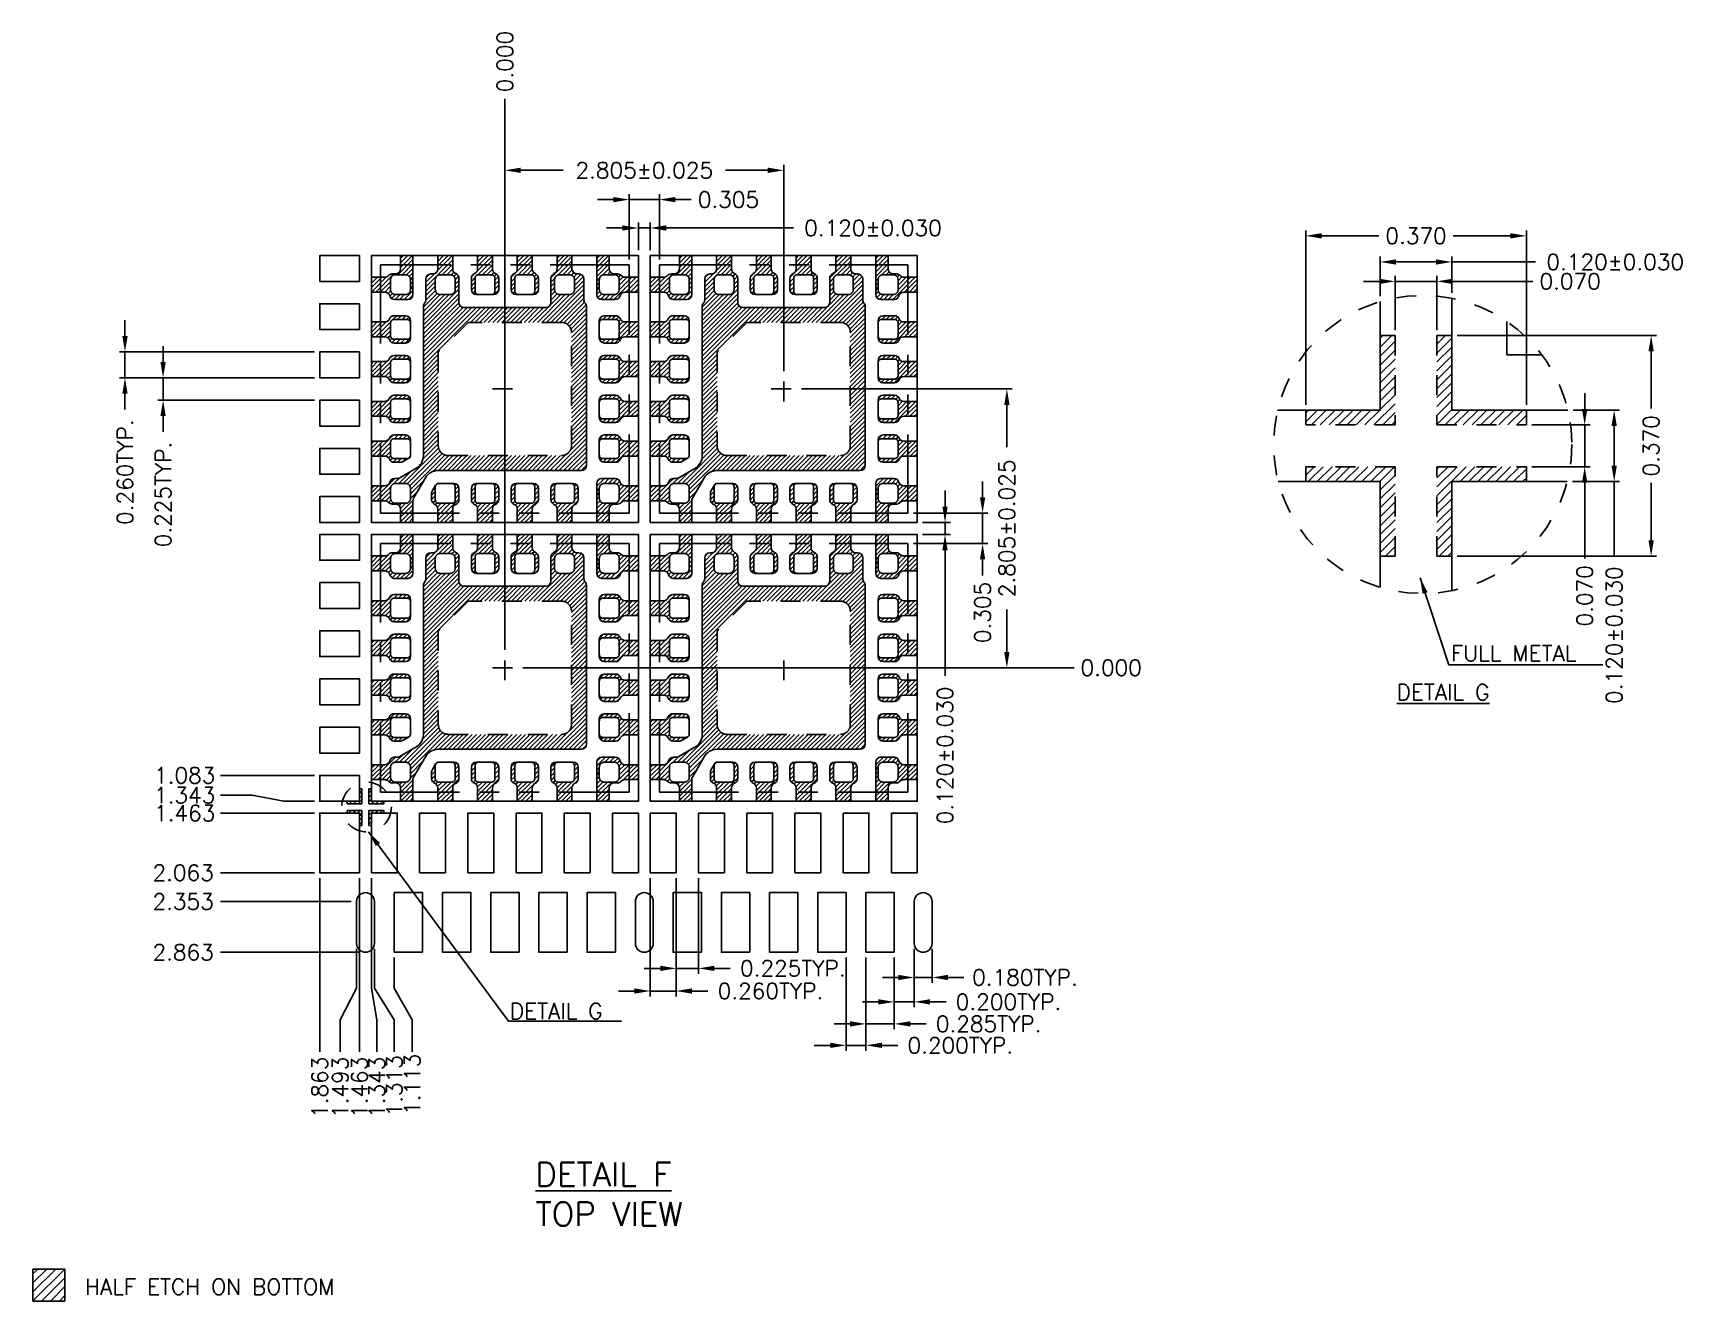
# Model space of a CAD drawing. Header units: millimetres. Extents: x 404.02 to 412.32, y 88.07 to 94.45.
import ezdxf
from ezdxf.enums import TextEntityAlignment as Align

# ---------------------------------------------------------------- set-up
doc = ezdxf.new("R2010")
doc.units = ezdxf.units.MM
doc.header["$LTSCALE"] = 0.5
doc.header["$PDMODE"] = 98
for name, pattern in [('CENTER', [50.8, 31.75, -6.35, 6.35, -6.35]), ('HIDDEN', [0.375, 0.25, -0.125]), ('PHANTOM2', [31.75, 15.875, -3.175, 3.175, -3.175, 3.175, -3.175])]:
    doc.linetypes.add(name, pattern=pattern)
for name, color, linetype in [('1D', 4, 'Continuous'), ('BTM', 7, 'HIDDEN'), ('CEN', 2, 'CENTER'), ('DIM', 3, 'Continuous'), ('HEB', 4, 'Continuous'), ('PKG', 1, 'PHANTOM2')]:
    doc.layers.add(name, color=color, linetype=linetype)
doc.styles.add('SIMPLEX', font='simplex.shx', dxfattribs={"bigfont": 'AllInOneBig.shx'})
doc.dimstyles.new('SHEET2', dxfattribs={"dimtxt": 0.08, "dimasz": 0.08, "dimexe": 0.027, "dimexo": 0.027, "dimgap": 0.027, "dimtad": 1, "dimdec": 3, "dimlfac": 2, "dimrnd": 0.0005, "dimzin": 1, "dimtxsty": 'SIMPLEX', "dimcen": 0.1905, "dimclrd": 256, "dimclre": 256, "dimclrt": 256, "dimazin": 3, "dimtp": 0.03, "dimtm": 0.05, "dimtfac": 0.8, "dimtdec": 3, "dimtmove": 0, "dimatfit": 3, "dimfxl": 0.05, "dimtzin": 4, "dimlwd": -1, "dimlwe": -1})

msp = doc.modelspace()

# ---------------------------------------------------------------- texts
at = {"linetype": 'ByBlock', "style": 'SIMPLEX'}
msp.add_text('HALF ETCH ON BOTTOM', height=0.08, dxfattribs=at).set_placement((404.28606, 88.14273), align=Align.MIDDLE_LEFT)
at = {"layer": '1D', "ltscale": 0.1, "char_height": 0.08, "attachment_point": 1, "style": 'SIMPLEX'}
for s, insert, width in [('FULL METAL', (411.15656, 91.36898), 0.7819107), ('{\\LDETAIL G}', (410.88341, 91.17357), 0.5626405), ('DETAIL G', (406.42285, 89.56959), 0.5626405)]:
    msp.add_mtext(s, dxfattribs=dict(at, insert=insert, width=width))
at = {"layer": 'HEB', "ltscale": 0.1, "insert": (406.55183, 88.76839), "char_height": 0.12, "width": 1.1728661, "attachment_point": 1, "style": 'SIMPLEX'}
msp.add_mtext('{\\LDETAIL F\\P}TOP VIEW', dxfattribs=at)

# ---------------------------------------------------------------- blocks, each defined once
blk = doc.blocks.new('*D174')
at = {"ltscale": 0.1, "transparency": 16777216}
for p, q in [((410.4256, 92.5801), (410.4256, 93.4564)), ((410.5056, 93.4294), (410.7936, 93.4294)), ((411.4556, 93.4294), (411.1676, 93.4294)), ((411.5356, 92.5801), (411.5356, 93.4564))]:
    blk.add_line(p, q, dxfattribs=at)
for points in [[(410.5056, 93.4427), (410.5056, 93.4161), (410.4256, 93.4294)], [(411.4556, 93.4427), (411.4556, 93.4161), (411.5356, 93.4294)]]:
    blk.add_solid(points, dxfattribs=at)
at = {"layer": 'Defpoints', "color": 0, "ltscale": 0.1, "transparency": 16777216}
for p in [(411.5356, 93.4294), (410.4256, 92.5531), (411.5356, 92.5531)]:
    blk.add_point(p, dxfattribs=at)
at = {"ltscale": 0.1, "transparency": 16777216, "insert": (410.9806, 93.4294), "char_height": 0.08, "attachment_point": 5, "style": 'SIMPLEX'}
blk.add_mtext('\\A1;0.370', dxfattribs=at)
blk = doc.blocks.new('*D175')
at = {"ltscale": 0.1, "transparency": 16777216}
for p, q in [((410.8006, 93.1259), (410.8006, 93.325)), ((411.1606, 93.1426), (411.1606, 93.325)), ((410.8806, 93.298), (411.0806, 93.298)), ((411.1606, 93.298), (411.5822, 93.298))]:
    blk.add_line(p, q, dxfattribs=at)
for points in [[(410.8806, 93.3114), (410.8806, 93.2847), (410.8006, 93.298)], [(411.0806, 93.3114), (411.0806, 93.2847), (411.1606, 93.298)]]:
    blk.add_solid(points, dxfattribs=at)
at = {"layer": 'Defpoints', "color": 0, "ltscale": 0.1, "transparency": 16777216}
for p in [(411.1606, 93.298), (410.8006, 93.0989), (411.1606, 93.1156)]:
    blk.add_point(p, dxfattribs=at)
at = {"ltscale": 0.1, "transparency": 16777216, "insert": (411.9825, 93.298), "char_height": 0.08, "attachment_point": 5, "style": 'SIMPLEX'}
blk.add_mtext('\\A1;0.120%%P0.030', dxfattribs=at)
blk = doc.blocks.new('*D176')
at = {"ltscale": 0.1, "transparency": 16777216}
for p, q in [((410.7956, 93.2004), (410.7156, 93.2004)), ((410.8756, 92.9551), (410.8756, 93.2274)), ((410.8756, 93.2004), (411.0856, 93.2004)), ((411.0856, 92.9551), (411.0856, 93.2274)), ((411.1656, 93.2004), (411.5687, 93.2004))]:
    blk.add_line(p, q, dxfattribs=at)
for points in [[(410.7956, 93.2137), (410.7956, 93.1871), (410.8756, 93.2004)], [(411.1656, 93.2137), (411.1656, 93.1871), (411.0856, 93.2004)]]:
    blk.add_solid(points, dxfattribs=at)
at = {"layer": 'Defpoints', "color": 0, "ltscale": 0.1, "transparency": 16777216}
for p in [(411.0856, 93.2004), (410.8756, 92.9281), (411.0856, 92.9281)]:
    blk.add_point(p, dxfattribs=at)
at = {"ltscale": 0.1, "transparency": 16777216, "insert": (411.7557, 93.2004), "char_height": 0.08, "attachment_point": 5, "style": 'SIMPLEX'}
blk.add_mtext('\\A1;0.070', dxfattribs=at)
blk = doc.blocks.new('*D177')
at = {"ltscale": 0.1, "transparency": 16777216}
for p, q in [((411.1876, 92.9281), (412.1902, 92.9281)), ((412.1632, 92.8481), (412.1632, 92.5601)), ((412.1632, 91.8981), (412.1632, 92.1861)), ((411.1876, 91.8181), (412.1902, 91.8181))]:
    blk.add_line(p, q, dxfattribs=at)
for points in [[(412.1498, 92.8481), (412.1765, 92.8481), (412.1632, 92.9281)], [(412.1498, 91.8981), (412.1765, 91.8981), (412.1632, 91.8181)]]:
    blk.add_solid(points, dxfattribs=at)
at = {"layer": 'Defpoints', "color": 0, "ltscale": 0.1, "transparency": 16777216}
for p in [(411.1606, 92.9281), (411.1606, 91.8181), (412.1632, 91.8181)]:
    blk.add_point(p, dxfattribs=at)
at = {"ltscale": 0.1, "transparency": 16777216, "insert": (412.1632, 92.3731), "char_height": 0.08, "attachment_point": 5, "rotation": 90, "style": 'SIMPLEX'}
blk.add_mtext('\\A1;0.370', dxfattribs=at)
blk = doc.blocks.new('*D178')
at = {"ltscale": 0.1, "transparency": 16777216}
for p, q in [((411.7711, 92.5531), (412.0043, 92.5531)), ((411.9773, 92.4731), (411.9773, 92.2731)), ((411.7676, 92.1931), (412.0043, 92.1931)), ((411.9773, 92.1931), (411.9773, 91.821))]:
    blk.add_line(p, q, dxfattribs=at)
for points in [[(411.9639, 92.4731), (411.9906, 92.4731), (411.9773, 92.5531)], [(411.9639, 92.2731), (411.9906, 92.2731), (411.9773, 92.1931)]]:
    blk.add_solid(points, dxfattribs=at)
at = {"layer": 'Defpoints', "color": 0, "ltscale": 0.1, "transparency": 16777216}
for p in [(411.7441, 92.5531), (411.7406, 92.1931), (411.9773, 92.1931)]:
    blk.add_point(p, dxfattribs=at)
at = {"ltscale": 0.1, "transparency": 16777216, "insert": (411.9773, 91.4207), "char_height": 0.08, "attachment_point": 5, "rotation": 90, "style": 'SIMPLEX'}
blk.add_mtext('\\A1;0.120%%P0.030', dxfattribs=at)
blk = doc.blocks.new('*D179')
at = {"ltscale": 0.1, "transparency": 16777216}
for p, q in [((411.8289, 92.5581), (411.8289, 92.6381)), ((411.5626, 92.4781), (411.8559, 92.4781)), ((411.8289, 92.4781), (411.8289, 92.2681)), ((411.5626, 92.2681), (411.8559, 92.2681)), ((411.8289, 92.1881), (411.8289, 91.8055))]:
    blk.add_line(p, q, dxfattribs=at)
for points in [[(411.8155, 92.5581), (411.8422, 92.5581), (411.8289, 92.4781)], [(411.8155, 92.1881), (411.8422, 92.1881), (411.8289, 92.2681)]]:
    blk.add_solid(points, dxfattribs=at)
at = {"layer": 'Defpoints', "color": 0, "ltscale": 0.1, "transparency": 16777216}
for p in [(411.5356, 92.4781), (411.5356, 92.2681), (411.8289, 92.2681)]:
    blk.add_point(p, dxfattribs=at)
at = {"ltscale": 0.1, "transparency": 16777216, "insert": (411.8289, 91.6185), "char_height": 0.08, "attachment_point": 5, "rotation": 90, "style": 'SIMPLEX'}
blk.add_mtext('\\A1;0.070', dxfattribs=at)
blk = doc.blocks.new('*D182')
at = {"layer": 'Defpoints', "color": 0, "ltscale": 0.1, "transparency": 16777216}
for p in [(407.8003, 93.7591), (406.3978, 92.7215), (407.8003, 92.7215)]:
    blk.add_point(p, dxfattribs=at)
at = {"layer": 'DIM', "ltscale": 0.1, "transparency": 16777216}
for p, q in [((406.3978, 92.7485), (406.3978, 93.7861)), ((406.4778, 93.7591), (406.6911, 93.7591)), ((407.7203, 93.7591), (407.507, 93.7591)), ((407.8003, 92.7485), (407.8003, 93.7861))]:
    blk.add_line(p, q, dxfattribs=at)
for points in [[(406.4778, 93.7724), (406.4778, 93.7458), (406.3978, 93.7591)], [(407.7203, 93.7724), (407.7203, 93.7458), (407.8003, 93.7591)]]:
    blk.add_solid(points, dxfattribs=at)
at = {"layer": 'DIM', "ltscale": 0.1, "transparency": 16777216, "insert": (407.099, 93.7591), "char_height": 0.08, "attachment_point": 5, "style": 'SIMPLEX'}
blk.add_mtext('\\A1;2.805%%P0.025', dxfattribs=at)
blk = doc.blocks.new('*D183')
at = {"layer": 'Defpoints', "color": 0, "ltscale": 0.1, "transparency": 16777216}
for p in [(407.8628, 92.659), (407.8628, 91.2565), (408.9226, 91.2565)]:
    blk.add_point(p, dxfattribs=at)
at = {"layer": 'DIM', "ltscale": 0.1, "transparency": 16777216}
for p, q in [((407.8898, 92.659), (408.9496, 92.659)), ((408.9226, 92.579), (408.9226, 92.3657)), ((408.9226, 91.3365), (408.9226, 91.5498)), ((407.8898, 91.2565), (408.9496, 91.2565))]:
    blk.add_line(p, q, dxfattribs=at)
for points in [[(408.9093, 92.579), (408.936, 92.579), (408.9226, 92.659)], [(408.9093, 91.3365), (408.936, 91.3365), (408.9226, 91.2565)]]:
    blk.add_solid(points, dxfattribs=at)
at = {"layer": 'DIM', "ltscale": 0.1, "transparency": 16777216, "insert": (408.9226, 91.9577), "char_height": 0.08, "attachment_point": 5, "rotation": 90, "style": 'SIMPLEX'}
blk.add_mtext('\\A1;2.805%%P0.025', dxfattribs=at)
blk = doc.blocks.new('*D184')
at = {"layer": 'Defpoints', "color": 0, "ltscale": 0.1, "transparency": 16777216}
for p in [(408.4253, 92.034), (408.4253, 91.8815), (408.8005, 91.8815)]:
    blk.add_point(p, dxfattribs=at)
at = {"layer": 'DIM', "ltscale": 0.1, "transparency": 16777216}
for p, q in [((408.8005, 92.114), (408.8005, 92.194)), ((408.4523, 92.034), (408.8275, 92.034)), ((408.8005, 92.034), (408.8005, 91.8815)), ((408.4523, 91.8815), (408.8275, 91.8815)), ((408.8005, 91.8015), (408.8005, 91.7215))]:
    blk.add_line(p, q, dxfattribs=at)
for points in [[(408.7872, 92.114), (408.8138, 92.114), (408.8005, 92.034)], [(408.7872, 91.8015), (408.8138, 91.8015), (408.8005, 91.8815)]]:
    blk.add_solid(points, dxfattribs=at)
at = {"layer": 'DIM', "ltscale": 0.1, "transparency": 16777216, "insert": (408.8005, 91.5345), "char_height": 0.08, "attachment_point": 5, "rotation": 90, "style": 'SIMPLEX'}
blk.add_mtext('\\A1;0.305', dxfattribs=at)
blk = doc.blocks.new('*D185')
at = {"layer": 'Defpoints', "color": 0, "ltscale": 0.1, "transparency": 16777216}
for p in [(408.4715, 91.9877), (408.4715, 91.9277), (408.6116, 91.9277)]:
    blk.add_point(p, dxfattribs=at)
at = {"layer": 'DIM', "ltscale": 0.1, "transparency": 16777216}
for p, q in [((408.6116, 92.0677), (408.6116, 92.1477)), ((408.4985, 91.9877), (408.6386, 91.9877)), ((408.6116, 91.9877), (408.6116, 91.9277)), ((408.4985, 91.9277), (408.6386, 91.9277)), ((408.6116, 91.8477), (408.6116, 91.2159))]:
    blk.add_line(p, q, dxfattribs=at)
for points in [[(408.5982, 92.0677), (408.6249, 92.0677), (408.6116, 91.9877)], [(408.5982, 91.8477), (408.6249, 91.8477), (408.6116, 91.9277)]]:
    blk.add_solid(points, dxfattribs=at)
at = {"layer": 'DIM', "ltscale": 0.1, "transparency": 16777216, "insert": (408.6116, 90.8155), "char_height": 0.08, "attachment_point": 5, "rotation": 90, "style": 'SIMPLEX'}
blk.add_mtext('\\A1;0.120%%P0.030', dxfattribs=at)
blk = doc.blocks.new('*D186')
at = {"layer": 'Defpoints', "color": 0, "ltscale": 0.1, "transparency": 16777216}
for p in [(407.1753, 93.6117), (407.0228, 93.284), (407.1753, 93.284)]:
    blk.add_point(p, dxfattribs=at)
at = {"layer": 'DIM', "ltscale": 0.1, "transparency": 16777216}
for p, q in [((406.9428, 93.6117), (406.8628, 93.6117)), ((407.0228, 93.311), (407.0228, 93.6387)), ((407.0228, 93.6117), (407.1753, 93.6117)), ((407.1753, 93.311), (407.1753, 93.6387)), ((407.2553, 93.6117), (407.3353, 93.6117))]:
    blk.add_line(p, q, dxfattribs=at)
for points in [[(406.9428, 93.625), (406.9428, 93.5983), (407.0228, 93.6117)], [(407.2553, 93.625), (407.2553, 93.5983), (407.1753, 93.6117)]]:
    blk.add_solid(points, dxfattribs=at)
at = {"layer": 'DIM', "ltscale": 0.1, "transparency": 16777216, "insert": (407.5223, 93.6117), "char_height": 0.08, "attachment_point": 5, "style": 'SIMPLEX'}
blk.add_mtext('\\A1;0.305', dxfattribs=at)
blk = doc.blocks.new('*D187')
at = {"layer": 'Defpoints', "color": 0, "ltscale": 0.1, "transparency": 16777216}
for p in [(407.129, 93.469), (407.069, 93.3302), (407.129, 93.3302)]:
    blk.add_point(p, dxfattribs=at)
at = {"layer": 'DIM', "ltscale": 0.1, "transparency": 16777216}
for p, q in [((407.069, 93.3572), (407.069, 93.496)), ((407.129, 93.3572), (407.129, 93.496)), ((406.989, 93.469), (406.909, 93.469)), ((407.069, 93.469), (407.129, 93.469)), ((407.209, 93.469), (407.8489, 93.469))]:
    blk.add_line(p, q, dxfattribs=at)
for points in [[(406.989, 93.4823), (406.989, 93.4557), (407.069, 93.469)], [(407.209, 93.4823), (407.209, 93.4557), (407.129, 93.469)]]:
    blk.add_solid(points, dxfattribs=at)
at = {"layer": 'DIM', "ltscale": 0.1, "transparency": 16777216, "insert": (408.2493, 93.469), "char_height": 0.08, "attachment_point": 5, "style": 'SIMPLEX'}
blk.add_mtext('\\A1;0.120%%p0.030', dxfattribs=at)
blk = doc.blocks.new('*D188')
at = {"layer": 'Defpoints', "color": 0, "ltscale": 0.1, "transparency": 16777216}
for p in [(407.129, 90.2252), (407.259, 90.2252), (407.259, 89.6305)]:
    blk.add_point(p, dxfattribs=at)
at = {"layer": 'DIM', "ltscale": 0.1, "transparency": 16777216}
for p, q in [((407.129, 90.1982), (407.129, 89.6035)), ((407.259, 90.1982), (407.259, 89.6035)), ((407.049, 89.6305), (406.969, 89.6305)), ((407.129, 89.6305), (407.259, 89.6305)), ((407.339, 89.6305), (407.419, 89.6305))]:
    blk.add_line(p, q, dxfattribs=at)
for points in [[(407.049, 89.6439), (407.049, 89.6172), (407.129, 89.6305)], [(407.339, 89.6439), (407.339, 89.6172), (407.259, 89.6305)]]:
    blk.add_solid(points, dxfattribs=at)
at = {"layer": 'DIM', "ltscale": 0.1, "transparency": 16777216, "insert": (407.7336, 89.6305), "char_height": 0.08, "attachment_point": 5, "style": 'SIMPLEX'}
blk.add_mtext('\\A1;0.260TYP.', dxfattribs=at)
blk = doc.blocks.new('*D189')
at = {"layer": 'Defpoints', "color": 0, "ltscale": 0.1, "transparency": 16777216}
for p in [(407.259, 90.2252), (407.3715, 90.2252), (407.3715, 89.7444)]:
    blk.add_point(p, dxfattribs=at)
at = {"layer": 'DIM', "ltscale": 0.1, "transparency": 16777216}
for p, q in [((407.259, 90.1982), (407.259, 89.7174)), ((407.3715, 90.1982), (407.3715, 89.7174)), ((407.179, 89.7444), (407.099, 89.7444)), ((407.259, 89.7444), (407.3715, 89.7444)), ((407.4515, 89.7444), (407.5315, 89.7444))]:
    blk.add_line(p, q, dxfattribs=at)
for points in [[(407.179, 89.7577), (407.179, 89.731), (407.259, 89.7444)], [(407.4515, 89.7577), (407.4515, 89.731), (407.3715, 89.7444)]]:
    blk.add_solid(points, dxfattribs=at)
at = {"layer": 'DIM', "ltscale": 0.1, "transparency": 16777216, "insert": (407.8461, 89.7444), "char_height": 0.08, "attachment_point": 5, "style": 'SIMPLEX'}
blk.add_mtext('\\A1;0.225TYP.', dxfattribs=at)
blk = doc.blocks.new('*D180')
at = {"layer": 'Defpoints', "color": 0, "ltscale": 0.1, "transparency": 16777216}
for p in [(405.4665, 92.8452), (404.4868, 92.7152), (405.4665, 92.7152)]:
    blk.add_point(p, dxfattribs=at)
at = {"layer": 'DIM', "ltscale": 0.1, "transparency": 16777216}
for p, q in [((404.4868, 92.9252), (404.4868, 93.0052)), ((405.4395, 92.8452), (404.4598, 92.8452)), ((404.4868, 92.8452), (404.4868, 92.7152)), ((405.4395, 92.7152), (404.4598, 92.7152)), ((404.4868, 92.6352), (404.4868, 92.5552))]:
    blk.add_line(p, q, dxfattribs=at)
for points in [[(404.4735, 92.9252), (404.5002, 92.9252), (404.4868, 92.8452)], [(404.4735, 92.6352), (404.5002, 92.6352), (404.4868, 92.7152)]]:
    blk.add_solid(points, dxfattribs=at)
at = {"layer": 'DIM', "ltscale": 0.1, "transparency": 16777216, "insert": (404.4868, 92.2406), "char_height": 0.08, "attachment_point": 5, "rotation": 90, "style": 'SIMPLEX'}
blk.add_mtext('\\A1;0.260TYP.', dxfattribs=at)
blk = doc.blocks.new('*D181')
at = {"layer": 'Defpoints', "color": 0, "ltscale": 0.1, "transparency": 16777216}
for p in [(405.4665, 92.7152), (404.6785, 92.6027), (405.4665, 92.6027)]:
    blk.add_point(p, dxfattribs=at)
at = {"layer": 'DIM', "ltscale": 0.1, "transparency": 16777216}
for p, q in [((404.6785, 92.7952), (404.6785, 92.8752)), ((405.4395, 92.7152), (404.6515, 92.7152)), ((404.6785, 92.7152), (404.6785, 92.6027)), ((405.4395, 92.6027), (404.6515, 92.6027)), ((404.6785, 92.5227), (404.6785, 92.4427))]:
    blk.add_line(p, q, dxfattribs=at)
for points in [[(404.6652, 92.7952), (404.6919, 92.7952), (404.6785, 92.7152)], [(404.6652, 92.5227), (404.6919, 92.5227), (404.6785, 92.6027)]]:
    blk.add_solid(points, dxfattribs=at)
at = {"layer": 'DIM', "ltscale": 0.1, "transparency": 16777216, "insert": (404.6785, 92.1281), "char_height": 0.08, "attachment_point": 5, "rotation": 90, "style": 'SIMPLEX'}
blk.add_mtext('\\A1;0.225TYP.', dxfattribs=at)
blk = doc.blocks.new('*D190')
at = {"layer": 'Defpoints', "color": 0, "ltscale": 0.1, "transparency": 16777216}
for p in [(406.3978, 91.2565), (406.4603, 91.2565), (409.2603, 91.2565)]:
    blk.add_point(p, dxfattribs=at)
at = {"layer": 'DIM', "ltscale": 0.1, "transparency": 16777216}
blk.add_line((406.4873, 91.2565), (409.2603, 91.2565), dxfattribs=at)
at = {"layer": 'DIM', "ltscale": 0.1, "transparency": 16777216, "insert": (409.4473, 91.2565), "char_height": 0.08, "attachment_point": 5, "style": 'SIMPLEX'}
blk.add_mtext('\\A1;0.000', dxfattribs=at)
blk = doc.blocks.new('*D191')
at = {"layer": 'Defpoints', "color": 0, "ltscale": 0.1, "transparency": 16777216}
for p in [(406.3978, 94.119), (406.3978, 91.319), (406.3978, 91.2565)]:
    blk.add_point(p, dxfattribs=at)
at = {"layer": 'DIM', "ltscale": 0.1, "transparency": 16777216}
blk.add_line((406.3978, 91.346), (406.3978, 94.119), dxfattribs=at)
at = {"layer": 'DIM', "ltscale": 0.1, "transparency": 16777216, "insert": (406.3978, 94.306), "char_height": 0.08, "attachment_point": 5, "rotation": 90, "style": 'SIMPLEX'}
blk.add_mtext('\\A1;0.000', dxfattribs=at)
blk = doc.blocks.new('*D192')
at = {"layer": 'Defpoints', "color": 0, "ltscale": 0.1, "transparency": 16777216}
for p in [(406.3978, 91.2565), (404.9665, 90.6152), (405.4665, 90.5852)]:
    blk.add_point(p, dxfattribs=at)
at = {"layer": 'DIM', "ltscale": 0.1, "transparency": 16777216}
for p, q in [((405.1265, 90.6152), (404.9665, 90.6152)), ((405.2865, 90.5852), (405.1265, 90.6152)), ((405.4395, 90.5852), (405.2865, 90.5852))]:
    blk.add_line(p, q, dxfattribs=at)
at = {"layer": 'DIM', "ltscale": 0.1, "transparency": 16777216, "insert": (404.7871, 90.6152), "char_height": 0.08, "attachment_point": 5, "style": 'SIMPLEX'}
blk.add_mtext('\\A1;1.343', dxfattribs=at)
blk = doc.blocks.new('*D193')
at = {"layer": 'Defpoints', "color": 0, "ltscale": 0.1, "transparency": 16777216}
for p in [(406.3978, 91.2565), (404.9665, 90.7152), (405.4665, 90.7152)]:
    blk.add_point(p, dxfattribs=at)
at = {"layer": 'DIM', "ltscale": 0.1, "transparency": 16777216}
blk.add_line((405.4395, 90.7152), (404.9665, 90.7152), dxfattribs=at)
at = {"layer": 'DIM', "ltscale": 0.1, "transparency": 16777216, "insert": (404.7871, 90.7152), "char_height": 0.08, "attachment_point": 5, "style": 'SIMPLEX'}
blk.add_mtext('\\A1;1.083', dxfattribs=at)
blk = doc.blocks.new('*D194')
at = {"layer": 'Defpoints', "color": 0, "ltscale": 0.1, "transparency": 16777216}
for p in [(406.3978, 91.2565), (404.9665, 90.2252), (405.4665, 90.2252)]:
    blk.add_point(p, dxfattribs=at)
at = {"layer": 'DIM', "ltscale": 0.1, "transparency": 16777216}
blk.add_line((405.4395, 90.2252), (404.9665, 90.2252), dxfattribs=at)
at = {"layer": 'DIM', "ltscale": 0.1, "transparency": 16777216, "insert": (404.7795, 90.2252), "char_height": 0.08, "attachment_point": 5, "style": 'SIMPLEX'}
blk.add_mtext('\\A1;2.063', dxfattribs=at)
blk = doc.blocks.new('*D195')
at = {"layer": 'Defpoints', "color": 0, "ltscale": 0.1, "transparency": 16777216}
for p in [(406.3978, 91.2565), (404.9665, 90.5252), (405.4665, 90.5252)]:
    blk.add_point(p, dxfattribs=at)
at = {"layer": 'DIM', "ltscale": 0.1, "transparency": 16777216}
blk.add_line((405.4395, 90.5252), (404.9665, 90.5252), dxfattribs=at)
at = {"layer": 'DIM', "ltscale": 0.1, "transparency": 16777216, "insert": (404.7871, 90.5252), "char_height": 0.08, "attachment_point": 5, "style": 'SIMPLEX'}
blk.add_mtext('\\A1;1.463', dxfattribs=at)
blk = doc.blocks.new('*D196')
at = {"layer": 'Defpoints', "color": 0, "ltscale": 0.1, "transparency": 16777216}
for p in [(406.3978, 91.2565), (404.9665, 90.0802), (405.6515, 90.0802)]:
    blk.add_point(p, dxfattribs=at)
at = {"layer": 'DIM', "ltscale": 0.1, "transparency": 16777216}
blk.add_line((405.6245, 90.0802), (404.9665, 90.0802), dxfattribs=at)
at = {"layer": 'DIM', "ltscale": 0.1, "transparency": 16777216, "insert": (404.7795, 90.0802), "char_height": 0.08, "attachment_point": 5, "style": 'SIMPLEX'}
blk.add_mtext('\\A1;2.353', dxfattribs=at)
blk = doc.blocks.new('*D197')
at = {"layer": 'Defpoints', "color": 0, "ltscale": 0.1, "transparency": 16777216}
for p in [(406.3978, 91.2565), (404.9665, 89.8252), (405.6965, 89.8252)]:
    blk.add_point(p, dxfattribs=at)
at = {"layer": 'DIM', "ltscale": 0.1, "transparency": 16777216}
blk.add_line((405.6695, 89.8252), (404.9665, 89.8252), dxfattribs=at)
at = {"layer": 'DIM', "ltscale": 0.1, "transparency": 16777216, "insert": (404.7795, 89.8252), "char_height": 0.08, "attachment_point": 5, "style": 'SIMPLEX'}
blk.add_mtext('\\A1;2.863', dxfattribs=at)
blk = doc.blocks.new('*D198')
at = {"layer": 'Defpoints', "color": 0, "ltscale": 0.1, "transparency": 16777216}
for p in [(406.3978, 91.2565), (405.8415, 89.8252), (405.9315, 89.3252)]:
    blk.add_point(p, dxfattribs=at)
at = {"layer": 'DIM', "ltscale": 0.1, "transparency": 16777216}
for p, q in [((405.8415, 89.7982), (405.8415, 89.6452)), ((405.8415, 89.6452), (405.9315, 89.4852)), ((405.9315, 89.4852), (405.9315, 89.3252))]:
    blk.add_line(p, q, dxfattribs=at)
at = {"layer": 'DIM', "ltscale": 0.1, "transparency": 16777216, "insert": (405.9315, 89.1611), "char_height": 0.08, "attachment_point": 5, "rotation": 90, "style": 'SIMPLEX'}
blk.add_mtext('\\A1;1.113', dxfattribs=at)
blk = doc.blocks.new('*D199')
at = {"layer": 'Defpoints', "color": 0, "ltscale": 0.1, "transparency": 16777216}
for p in [(406.3978, 91.2565), (405.4665, 90.2252), (405.4665, 89.3252)]:
    blk.add_point(p, dxfattribs=at)
at = {"layer": 'DIM', "ltscale": 0.1, "transparency": 16777216}
blk.add_line((405.4665, 90.1982), (405.4665, 89.3252), dxfattribs=at)
at = {"layer": 'DIM', "ltscale": 0.1, "transparency": 16777216, "insert": (405.4665, 89.1458), "char_height": 0.08, "attachment_point": 5, "rotation": 90, "style": 'SIMPLEX'}
blk.add_mtext('\\A1;1.863', dxfattribs=at)
blk = doc.blocks.new('*D200')
at = {"layer": 'Defpoints', "color": 0, "ltscale": 0.1, "transparency": 16777216}
for p in [(406.3978, 91.2565), (405.6665, 90.2252), (405.6665, 89.3252)]:
    blk.add_point(p, dxfattribs=at)
at = {"layer": 'DIM', "ltscale": 0.1, "transparency": 16777216}
blk.add_line((405.6665, 90.1982), (405.6665, 89.3252), dxfattribs=at)
at = {"layer": 'DIM', "ltscale": 0.1, "transparency": 16777216, "insert": (405.6665, 89.1458), "char_height": 0.08, "attachment_point": 5, "rotation": 90, "style": 'SIMPLEX'}
blk.add_mtext('\\A1;1.463', dxfattribs=at)
blk = doc.blocks.new('*D201')
at = {"layer": 'Defpoints', "color": 0, "ltscale": 0.1, "transparency": 16777216}
for p in [(406.3978, 91.2565), (405.6515, 89.8702), (405.5695, 89.3252)]:
    blk.add_point(p, dxfattribs=at)
at = {"layer": 'DIM', "ltscale": 0.1, "transparency": 16777216}
for p, q in [((405.6515, 89.8432), (405.6515, 89.6452)), ((405.6515, 89.6452), (405.5695, 89.4852)), ((405.5695, 89.4852), (405.5695, 89.3252))]:
    blk.add_line(p, q, dxfattribs=at)
at = {"layer": 'DIM', "ltscale": 0.1, "transparency": 16777216, "insert": (405.5695, 89.1458), "char_height": 0.08, "attachment_point": 5, "rotation": 90, "style": 'SIMPLEX'}
blk.add_mtext('\\A1;1.493', dxfattribs=at)
blk = doc.blocks.new('*D202')
at = {"layer": 'Defpoints', "color": 0, "ltscale": 0.1, "transparency": 16777216}
for p in [(406.3978, 91.2565), (405.7265, 90.2252), (405.7535, 89.3252)]:
    blk.add_point(p, dxfattribs=at)
at = {"layer": 'DIM', "ltscale": 0.1, "transparency": 16777216}
for p, q in [((405.7265, 90.1982), (405.7265, 89.6452)), ((405.7265, 89.6452), (405.7535, 89.4852)), ((405.7535, 89.4852), (405.7535, 89.3252))]:
    blk.add_line(p, q, dxfattribs=at)
at = {"layer": 'DIM', "ltscale": 0.1, "transparency": 16777216, "insert": (405.7535, 89.1458), "char_height": 0.08, "attachment_point": 5, "rotation": 90, "style": 'SIMPLEX'}
blk.add_mtext('\\A1;1.343', dxfattribs=at)
blk = doc.blocks.new('*D203')
at = {"layer": 'Defpoints', "color": 0, "ltscale": 0.1, "transparency": 16777216}
for p in [(406.3978, 91.2565), (405.7415, 89.8702), (405.8415, 89.3252)]:
    blk.add_point(p, dxfattribs=at)
at = {"layer": 'DIM', "ltscale": 0.1, "transparency": 16777216}
for p, q in [((405.7415, 89.8432), (405.7415, 89.6452)), ((405.7415, 89.6452), (405.8415, 89.4852)), ((405.8415, 89.4852), (405.8415, 89.3252))]:
    blk.add_line(p, q, dxfattribs=at)
at = {"layer": 'DIM', "ltscale": 0.1, "transparency": 16777216, "insert": (405.8415, 89.1534), "char_height": 0.08, "attachment_point": 5, "rotation": 90, "style": 'SIMPLEX'}
blk.add_mtext('\\A1;1.313', dxfattribs=at)
blk = doc.blocks.new('*D204')
at = {"layer": 'Defpoints', "color": 0, "ltscale": 0.1, "transparency": 16777216}
for p in [(408.114, 89.8252), (408.214, 89.8252), (408.214, 89.3571)]:
    blk.add_point(p, dxfattribs=at)
at = {"layer": 'DIM', "ltscale": 0.1, "transparency": 16777216}
for p, q in [((408.114, 89.7982), (408.114, 89.3301)), ((408.214, 89.7982), (408.214, 89.3301)), ((408.034, 89.3571), (407.954, 89.3571)), ((408.114, 89.3571), (408.214, 89.3571)), ((408.294, 89.3571), (408.374, 89.3571))]:
    blk.add_line(p, q, dxfattribs=at)
for points in [[(408.034, 89.3705), (408.034, 89.3438), (408.114, 89.3571)], [(408.294, 89.3705), (408.294, 89.3438), (408.214, 89.3571)]]:
    blk.add_solid(points, dxfattribs=at)
at = {"layer": 'DIM', "ltscale": 0.1, "transparency": 16777216, "insert": (408.6886, 89.3571), "char_height": 0.08, "attachment_point": 5, "style": 'SIMPLEX'}
blk.add_mtext('\\A1;0.200TYP.', dxfattribs=at)
blk = doc.blocks.new('*D205')
at = {"layer": 'Defpoints', "color": 0, "ltscale": 0.1, "transparency": 16777216}
for p in [(408.214, 89.8252), (408.3565, 89.8252), (408.3565, 89.465)]:
    blk.add_point(p, dxfattribs=at)
at = {"layer": 'DIM', "ltscale": 0.1, "transparency": 16777216}
for p, q in [((408.214, 89.7982), (408.214, 89.438)), ((408.3565, 89.7982), (408.3565, 89.438)), ((408.134, 89.465), (408.054, 89.465)), ((408.214, 89.465), (408.3565, 89.465)), ((408.4365, 89.465), (408.5165, 89.465))]:
    blk.add_line(p, q, dxfattribs=at)
for points in [[(408.134, 89.4784), (408.134, 89.4517), (408.214, 89.465)], [(408.4365, 89.4784), (408.4365, 89.4517), (408.3565, 89.465)]]:
    blk.add_solid(points, dxfattribs=at)
at = {"layer": 'DIM', "ltscale": 0.1, "transparency": 16777216, "insert": (408.8311, 89.465), "char_height": 0.08, "attachment_point": 5, "style": 'SIMPLEX'}
blk.add_mtext('\\A1;0.285TYP.', dxfattribs=at)
blk = doc.blocks.new('*D206')
at = {"layer": 'Defpoints', "color": 0, "ltscale": 0.1, "transparency": 16777216}
for p in [(408.4565, 89.8702), (408.3565, 89.8252), (408.4565, 89.5758)]:
    blk.add_point(p, dxfattribs=at)
at = {"layer": 'DIM', "ltscale": 0.1, "transparency": 16777216}
for p, q in [((408.4565, 89.8432), (408.4565, 89.5488)), ((408.3565, 89.7982), (408.3565, 89.5488)), ((408.2765, 89.5758), (408.1965, 89.5758)), ((408.3565, 89.5758), (408.4565, 89.5758)), ((408.5365, 89.5758), (408.6165, 89.5758))]:
    blk.add_line(p, q, dxfattribs=at)
for points in [[(408.2765, 89.5891), (408.2765, 89.5624), (408.3565, 89.5758)], [(408.5365, 89.5891), (408.5365, 89.5624), (408.4565, 89.5758)]]:
    blk.add_solid(points, dxfattribs=at)
at = {"layer": 'DIM', "ltscale": 0.1, "transparency": 16777216, "insert": (408.9311, 89.5758), "char_height": 0.08, "attachment_point": 5, "style": 'SIMPLEX'}
blk.add_mtext('\\A1;0.200TYP.', dxfattribs=at)
blk = doc.blocks.new('*D207')
at = {"layer": 'Defpoints', "color": 0, "ltscale": 0.1, "transparency": 16777216}
for p in [(408.4565, 89.8702), (408.5465, 89.8702), (408.5465, 89.6986)]:
    blk.add_point(p, dxfattribs=at)
at = {"layer": 'DIM', "ltscale": 0.1, "transparency": 16777216}
for p, q in [((408.4565, 89.8432), (408.4565, 89.6716)), ((408.5465, 89.8432), (408.5465, 89.6716)), ((408.3765, 89.6986), (408.2965, 89.6986)), ((408.4565, 89.6986), (408.5465, 89.6986)), ((408.6265, 89.6986), (408.7065, 89.6986))]:
    blk.add_line(p, q, dxfattribs=at)
for points in [[(408.3765, 89.7119), (408.3765, 89.6852), (408.4565, 89.6986)], [(408.6265, 89.7119), (408.6265, 89.6852), (408.5465, 89.6986)]]:
    blk.add_solid(points, dxfattribs=at)
at = {"layer": 'DIM', "ltscale": 0.1, "transparency": 16777216, "insert": (409.0135, 89.6986), "char_height": 0.08, "attachment_point": 5, "style": 'SIMPLEX'}
blk.add_mtext('\\A1;0.180TYP.', dxfattribs=at)

# ---------------------------------------------------------------- dimensions: what is measured, and where the dimension line sits
at = {"ltscale": 0.1}
dim = msp.add_linear_dim(base=(411.53561, 93.42941), p1=(410.42561, 92.55307), p2=(411.53561, 92.55307), text='0.370', dimstyle='SHEET2', override={"dimtol": 0, "dimlim": 0, "dimtp": 0.03, "dimtm": 0.05, "dimtfac": 0.8, "dimtdec": 3, "dimtolj": 1, "dimtzin": 4}, dxfattribs=at)
dim.commit()
dim.dimension.update_dxf_attribs({"geometry": '*D174', "text_midpoint": (410.98061, 93.42941)})
for base, p1, p2, text, picture, middle in [((411.16061, 93.29802), (410.80061, 93.09894), (411.16061, 93.11563), '0.120%%P0.030', '*D175', (411.98254, 93.29802)), ((411.08561, 93.20039), (410.87561, 92.92807), (411.08561, 92.92807), '0.070', '*D176', (411.75573, 93.20039))]:
    dim = msp.add_linear_dim(base=base, p1=p1, p2=p2, text=text, dimstyle='SHEET2', dxfattribs=at)
    dim.commit()
    dim.dimension.update_dxf_attribs({"geometry": picture, "text_midpoint": middle, "dimtype": 160})
dim = msp.add_linear_dim(base=(412.16317, 91.81807), p1=(411.16061, 92.92807), p2=(411.16061, 91.81807), angle=90, text='0.370', dimstyle='SHEET2', override={"dimtol": 0, "dimlim": 0, "dimtp": 0.03, "dimtm": 0.05, "dimtfac": 0.8, "dimtdec": 3, "dimtolj": 1, "dimtzin": 4}, dxfattribs=at)
dim.commit()
dim.dimension.update_dxf_attribs({"geometry": '*D177', "text_midpoint": (412.16317, 92.37307)})
dim = msp.add_linear_dim(base=(411.82886, 92.26807), p1=(411.53561, 92.47807), p2=(411.53561, 92.26807), angle=90, text='0.070', dimstyle='SHEET2', dxfattribs=at)
dim.commit()
dim.dimension.update_dxf_attribs({"geometry": '*D179', "text_midpoint": (411.82886, 91.61847), "dimtype": 160})
dim = msp.add_linear_dim(base=(411.97727, 92.19307), p1=(411.74409, 92.55307), p2=(411.74065, 92.19307), angle=90, text='0.120%%P0.030', dimstyle='SHEET2', override={"dimtol": 0, "dimlim": 0, "dimtp": 0.03, "dimtm": 0.05, "dimtfac": 0.8, "dimtdec": 3, "dimtolj": 1, "dimtzin": 4}, dxfattribs=at)
dim.commit()
dim.dimension.update_dxf_attribs({"geometry": '*D178', "text_midpoint": (411.97727, 91.42069), "dimtype": 160})
at = {"layer": 'DIM', "ltscale": 0.1}
for feature_location, offset, dtype, picture, middle in [((406.3977651288, 91.3189595627), (0, 2.8), 1, '*D191', (406.3977651288, 94.3059595627)), ((405.4665151288, 90.2252095627), (-0.5, 0), 0, '*D194', (404.7795151288, 90.2252095627)), ((405.6515151288, 90.0802095627), (-0.685, 0), 0, '*D196', (404.7795151288, 90.0802095627)), ((405.6965151288, 89.8252095627), (-0.73, 0), 0, '*D197', (404.7795151288, 89.8252095627)), ((405.4665151288, 90.5852095627), (-0.5, 0.03), 0, '*D192', (404.7871341765, 90.6152095627)), ((405.4665151288, 90.7152095627), (-0.5, 0), 0, '*D193', (404.7871341765, 90.7152095627)), ((405.4665151288, 90.5252095627), (-0.5, 0), 0, '*D195', (404.7871341765, 90.5252095627)), ((405.4665151288, 90.2252095627), (0, -0.9), 1, '*D199', (405.4665151288, 89.1458286103)), ((405.6515151288, 89.8702095627), (-0.082, -0.545), 1, '*D201', (405.5695151288, 89.1458286103)), ((405.6665151288, 90.2252095627), (0, -0.9), 1, '*D200', (405.6665151288, 89.1458286103)), ((405.7265151288, 90.2252095627), (0.027, -0.9), 1, '*D202', (405.7535151288, 89.1458286103)), ((405.7415151288, 89.8702095627), (0.1, -0.545), 1, '*D203', (405.8415151288, 89.153447658)), ((405.8415151288, 89.8252095627), (0.09, -0.5), 1, '*D198', (405.9315151288, 89.1610667056)), ((406.4602651288, 91.2564595627), (2.8, 0), 0, '*D190', (409.4472651288, 91.2564595627))]:
    dim = msp.add_ordinate_dim(feature_location=feature_location, offset=offset, dtype=dtype, origin=(406.3977651288, 91.2564595627), dimstyle='SHEET2', dxfattribs=at)
    dim.commit()
    dim.dimension.update_dxf_attribs({"geometry": picture, "text_midpoint": middle})
dim = msp.add_linear_dim(base=(407.80027, 93.75911), p1=(406.39777, 92.72146), p2=(407.80027, 92.72146), text='<>%%P0.025', dimstyle='SHEET2', override={"dimtol": 0, "dimlim": 0, "dimtp": 0.03, "dimtm": 0.05, "dimtfac": 0.8, "dimtdec": 3, "dimtolj": 1, "dimtzin": 4}, dxfattribs=at)
dim.commit()
dim.dimension.update_dxf_attribs({"geometry": '*D182', "text_midpoint": (407.09902, 93.75911), "dimtype": 160})
dim = msp.add_linear_dim(base=(407.17527, 93.61168), p1=(407.02277, 93.28396), p2=(407.17527, 93.28396), dimstyle='SHEET2', override={"dimtol": 0, "dimlim": 0, "dimtp": 0.03, "dimtm": 0.05, "dimtfac": 0.8, "dimtdec": 3, "dimtolj": 1, "dimtzin": 4}, dxfattribs=at)
dim.commit()
dim.dimension.update_dxf_attribs({"geometry": '*D186', "text_midpoint": (407.52227, 93.61168)})
dim = msp.add_linear_dim(base=(407.12902, 93.469), p1=(407.06902, 93.33021), p2=(407.12902, 93.33021), text='<>%%p0.030', dimstyle='SHEET2', dxfattribs=at)
dim.commit()
dim.dimension.update_dxf_attribs({"geometry": '*D187', "text_midpoint": (408.24926, 93.469), "dimtype": 160})
for base, p1, p2, angle, text, picture, middle in [((404.48685, 92.71521), (405.46652, 92.84521), (405.46652, 92.71521), 270, '<>TYP.', '*D180', (404.48685, 92.24059)), ((404.67852, 92.60271), (405.46652, 92.71521), (405.46652, 92.60271), 270, '<>TYP.', '*D181', (404.67852, 92.12809)), ((408.92265, 91.25646), (407.86277, 92.65896), (407.86277, 91.25646), 90, '<>%%P0.025', '*D183', (408.92265, 91.95771))]:
    dim = msp.add_linear_dim(base=base, p1=p1, p2=p2, angle=angle, text=text, dimstyle='SHEET2', override={"dimtol": 0, "dimlim": 0, "dimtp": 0.03, "dimtm": 0.05, "dimtfac": 0.8, "dimtdec": 3, "dimtolj": 1, "dimtzin": 4}, dxfattribs=at)
    dim.commit()
    dim.dimension.update_dxf_attribs({"geometry": picture, "text_midpoint": middle})
dim = msp.add_linear_dim(base=(408.80049, 91.88146), p1=(408.42527, 92.03396), p2=(408.42527, 91.88146), angle=90, dimstyle='SHEET2', override={"dimtol": 0, "dimlim": 0, "dimtp": 0.03, "dimtm": 0.05, "dimtfac": 0.8, "dimtdec": 3, "dimtolj": 1, "dimtzin": 4}, dxfattribs=at)
dim.commit()
dim.dimension.update_dxf_attribs({"geometry": '*D184', "text_midpoint": (408.80049, 91.53446)})
dim = msp.add_linear_dim(base=(408.61156, 91.92771), p1=(408.47152, 91.98771), p2=(408.47152, 91.92771), angle=90, text='<>%%P0.030', dimstyle='SHEET2', dxfattribs=at)
dim.commit()
dim.dimension.update_dxf_attribs({"geometry": '*D185', "text_midpoint": (408.61156, 90.81554), "dimtype": 160})
for base, p1, p2, picture, middle in [((407.25902, 89.63053), (407.12902, 90.22521), (407.25902, 90.22521), '*D188', (407.73363, 89.63053)), ((407.37152, 89.74438), (407.25902, 90.22521), (407.37152, 90.22521), '*D189', (407.84613, 89.74438)), ((408.45652, 89.57577), (408.35652, 89.82521), (408.45652, 89.87021), '*D206', (408.93113, 89.57577)), ((408.54652, 89.69858), (408.45652, 89.87021), (408.54652, 89.87021), '*D207', (409.01352, 89.69858)), ((408.21402, 89.35714), (408.11402, 89.82521), (408.21402, 89.82521), '*D204', (408.68863, 89.35714)), ((408.35652, 89.46504), (408.21402, 89.82521), (408.35652, 89.82521), '*D205', (408.83113, 89.46504))]:
    dim = msp.add_linear_dim(base=base, p1=p1, p2=p2, text='<>TYP.', dimstyle='SHEET2', dxfattribs=at)
    dim.commit()
    dim.dimension.update_dxf_attribs({"geometry": picture, "text_midpoint": middle})

# ---------------------------------------------------------------- hatches: boundary and pattern name
at = {"layer": 'HEB', "ltscale": 0.1}
h = msp.add_hatch(dxfattribs=at)
h.set_pattern_fill('ANSI31', color=256, scale=0.005)
h.set_pattern_definition([(45, (403.433964, 89.395046), (-0.01122532, 0.01122532), [])])
h.paths.add_polyline_path([(407.06902, 92.39646), (407.00152, 92.39646, -0.3056147), (406.97834, 92.41208, 0.3056147), (406.95516, 92.42771), (406.89777, 92.42771, 0.4142136), (406.87277, 92.40271), (406.87277, 92.39146, -0.4142136), (406.89027, 92.40896), (406.95527, 92.40896, -0.4142136), (406.97277, 92.39146), (406.97277, 92.32646, -0.4142136), (406.95527, 92.30896), (406.89027, 92.30896, -0.4142136), (406.87277, 92.32646), (406.87277, 92.31521, 0.4142136), (406.89777, 92.29021), (406.95516, 92.29021, 0.3056147), (406.97834, 92.30583, -0.3056147), (407.00152, 92.32146), (407.06902, 92.32146)])
h.paths.add_polyline_path([(407.06902, 92.17146), (407.00152, 92.17146, -0.3419987), (406.97731, 92.19021, 0.3419987), (406.9531, 92.20896), (406.88527, 92.20896, 0.4142136), (406.86027, 92.18396), (406.86027, 91.98771), (406.92277, 91.98771), (406.92277, 92.05521, -0.4142136), (406.94777, 92.08021), (406.96462, 92.08021, 0.2104863), (406.98307, 92.08833, -0.2104863), (407.00152, 92.09646), (407.06902, 92.09646)])
h.paths.add_polyline_path([(406.97277, 92.10896, -0.4142136), (406.94777, 92.08396), (406.89777, 92.08396, -0.4142136), (406.87277, 92.10896), (406.87277, 92.15896, -0.4142136), (406.89777, 92.18396), (406.94777, 92.18396, -0.4142136), (406.97277, 92.15896)], flags=16)
h.paths.add_polyline_path([(406.75089, 92.07839, 0.3056147), (406.76652, 92.10156), (406.76652, 92.15896, 0.4142136), (406.74152, 92.18396), (406.73027, 92.18396, -0.4142136), (406.74777, 92.16646), (406.74777, 92.10146, -0.4142136), (406.73027, 92.08396), (406.66527, 92.08396, -0.4142136), (406.64777, 92.10146), (406.64777, 92.16646, -0.4142136), (406.66527, 92.18396), (406.65402, 92.18396, 0.4142136), (406.62902, 92.15896), (406.62902, 92.10156, 0.3056147), (406.64464, 92.07839, -0.3056147), (406.66027, 92.05521), (406.66027, 91.98771), (406.73527, 91.98771), (406.73527, 92.05521, -0.3056147)], flags=17)
h.paths.add_polyline_path([(406.55089, 92.07839, 0.3056147), (406.56652, 92.10156), (406.56652, 92.15896, 0.4142136), (406.54152, 92.18396), (406.53027, 92.18396, -0.4142136), (406.54777, 92.16646), (406.54777, 92.10146, -0.4142136), (406.53027, 92.08396), (406.46527, 92.08396, -0.4142136), (406.44777, 92.10146), (406.44777, 92.16646, -0.4142136), (406.46527, 92.18396), (406.45402, 92.18396, 0.4142136), (406.42902, 92.15896), (406.42902, 92.10156, 0.3056147), (406.44464, 92.07839, -0.3056147), (406.46027, 92.05521), (406.46027, 91.98771), (406.53527, 91.98771), (406.53527, 92.05521, -0.3056147)], flags=17)
h.paths.add_polyline_path([(406.33527, 92.05521, -0.3056147), (406.35089, 92.07839, 0.3056147), (406.36652, 92.10156), (406.36652, 92.15896, 0.4142136), (406.34152, 92.18396), (406.33027, 92.18396, -0.4142136), (406.34777, 92.16646), (406.34777, 92.10146, -0.4142136), (406.33027, 92.08396), (406.26527, 92.08396, -0.4142136), (406.24777, 92.10146), (406.24777, 92.16646, -0.4142136), (406.26527, 92.18396), (406.25402, 92.18396, 0.4142136), (406.22902, 92.15896), (406.22902, 92.10156, 0.3056147), (406.24464, 92.07839, -0.3056147), (406.26027, 92.05521), (406.26027, 91.98771), (406.33527, 91.98771)], flags=17)
h.paths.add_polyline_path([(406.13527, 92.05521, -0.3056147), (406.15089, 92.07839, 0.3056147), (406.16652, 92.10156), (406.16652, 92.15896, 0.4142136), (406.14152, 92.18396), (406.13027, 92.18396, -0.4142136), (406.14777, 92.16646), (406.14777, 92.10146, -0.4142136), (406.13027, 92.08396), (406.06527, 92.08396, -0.4142136), (406.04777, 92.10146), (406.04777, 92.16646, -0.1316525), (406.05011, 92.17521), (406.03136, 92.14472, 0.1316525), (406.02902, 92.13597), (406.02902, 92.10156, 0.3056147), (406.04464, 92.07839, -0.3056147), (406.06027, 92.05521), (406.06027, 91.98771), (406.13527, 91.98771)], flags=17)
h.paths.add_polyline_path([(405.89777, 93.02771), (405.84037, 93.02771, 0.3056147), (405.81719, 93.01208, -0.3056147), (405.79402, 92.99646), (405.72652, 92.99646), (405.72652, 92.92146), (405.79402, 92.92146, -0.3056147), (405.81719, 92.90583, 0.3056147), (405.84037, 92.89021), (405.89777, 92.89021, 0.4142136), (405.92277, 92.91521), (405.92277, 92.92646, -0.4142136), (405.90527, 92.90896), (405.84027, 92.90896, -0.4142136), (405.82277, 92.92646), (405.82277, 92.99146, -0.4142136), (405.84027, 93.00896), (405.90527, 93.00896, -0.4142136), (405.92277, 92.99146), (405.92277, 93.00271, 0.4142136)], flags=17)
h.paths.add_polyline_path([(405.89777, 92.82771), (405.84037, 92.82771, 0.3056147), (405.81719, 92.81208, -0.3056147), (405.79402, 92.79646), (405.72652, 92.79646), (405.72652, 92.72146), (405.79402, 92.72146, -0.3056147), (405.81719, 92.70583, 0.3056147), (405.84037, 92.69021), (405.89777, 92.69021, 0.4142136), (405.92277, 92.71521), (405.92277, 92.72646, -0.4142136), (405.90527, 92.70896), (405.84027, 92.70896, -0.4142136), (405.82277, 92.72646), (405.82277, 92.79146, -0.4142136), (405.84027, 92.80896), (405.90527, 92.80896, -0.4142136), (405.92277, 92.79146), (405.92277, 92.80271, 0.4142136)], flags=17)
h.paths.add_polyline_path([(405.89777, 92.62771), (405.84037, 92.62771, 0.3056147), (405.81719, 92.61208, -0.3056147), (405.79402, 92.59646), (405.72652, 92.59646), (405.72652, 92.52146), (405.79402, 92.52146, -0.3056147), (405.81719, 92.50583, 0.3056147), (405.84037, 92.49021), (405.89777, 92.49021, 0.4142136), (405.92277, 92.51521), (405.92277, 92.52646, -0.4142136), (405.90527, 92.50896), (405.84027, 92.50896, -0.4142136), (405.82277, 92.52646), (405.82277, 92.59146, -0.4142136), (405.84027, 92.60896), (405.90527, 92.60896, -0.4142136), (405.92277, 92.59146), (405.92277, 92.60271, 0.4142136)], flags=17)
h.paths.add_polyline_path([(405.89777, 92.42771), (405.84037, 92.42771, 0.3056147), (405.81719, 92.41208, -0.3056147), (405.79402, 92.39646), (405.72652, 92.39646), (405.72652, 92.32146), (405.79402, 92.32146, -0.3056147), (405.81719, 92.30583, 0.3056147), (405.84037, 92.29021), (405.87477, 92.29021, 0.1316525), (405.88352, 92.29255), (405.91402, 92.31016, 0.2679492), (405.92277, 92.32531), (405.92277, 92.32646, -0.4142136), (405.90527, 92.30896), (405.84027, 92.30896, -0.4142136), (405.82277, 92.32646), (405.82277, 92.39146, -0.4142136), (405.84027, 92.40896), (405.90527, 92.40896, -0.4142136), (405.92277, 92.39146), (405.92277, 92.40271, 0.4142136)], flags=17)
h.paths.add_polyline_path([(406.80777, 93.07396, 0.1826758), (406.80152, 93.0905, -0.1826758), (406.79527, 93.10704), (406.79527, 93.21271, 0.4884839), (406.76517, 93.2382, -0.4732848), (406.73527, 93.26271), (406.73527, 93.33021), (406.66027, 93.33021), (406.66027, 93.26271, -0.3056147), (406.64464, 93.23953, 0.3056147), (406.62902, 93.21636), (406.62902, 93.09396, -0.4142136), (406.60402, 93.06896), (406.19152, 93.06896, -0.4142136), (406.16652, 93.09396), (406.16652, 93.21636, 0.3056147), (406.15089, 93.23953, -0.3056147), (406.13527, 93.26271), (406.13527, 93.33021), (406.06027, 93.33021), (406.06027, 93.26271, -0.4142136), (406.03527, 93.23771), (406.02527, 93.23771, 0.4142136), (406.00027, 93.21271), (406.00027, 93.10704, -0.1826758), (405.99402, 93.0905, 0.1826758), (405.98777, 93.07396), (405.98777, 92.32387, -0.2679492), (405.95027, 92.25892), (405.86954, 92.21231, -0.1316525), (405.85704, 92.20896), (405.84243, 92.20896, 0.3419987), (405.81822, 92.19021, -0.3419987), (405.79402, 92.17146), (405.72652, 92.17146), (405.72652, 92.09646), (405.79402, 92.09646, -0.2104863), (405.81246, 92.08833, 0.2104863), (405.83091, 92.08021), (405.84777, 92.08021, -0.4142136), (405.87277, 92.05521), (405.87277, 91.98771), (405.93527, 91.98771), (405.93527, 92.09658, -0.1316525), (405.93861, 92.10908), (405.99772, 92.21146, -0.2679492), (406.06268, 92.24896), (406.78277, 92.24896, 0.4142136), (406.80777, 92.27396)])
h.paths.add_polyline_path([(406.11277, 92.32396, -0.4142136), (406.06277, 92.37396), (406.06277, 92.84396), (406.21277, 92.99396), (406.68277, 92.99396, -0.4142136), (406.73277, 92.94396), (406.73277, 92.37396, -0.4142136), (406.68277, 92.32396)], flags=16)
h.paths.add_polyline_path([(405.92277, 92.15896), (405.92277, 92.10896, -0.4142136), (405.89777, 92.08396), (405.84777, 92.08396, -0.4142136), (405.82277, 92.10896), (405.82277, 92.15896, -0.4142136), (405.84777, 92.18396), (405.89777, 92.18396, -0.4142136)], flags=16)
h.paths.add_polyline_path([(406.12277, 93.13396), (406.07277, 93.13396, -0.4142136), (406.04777, 93.15896), (406.04777, 93.20896, -0.4142136), (406.07277, 93.23396), (406.12277, 93.23396, -0.4142136), (406.14777, 93.20896), (406.14777, 93.15896, -0.4142136)], flags=16)
h.paths.add_polyline_path([(406.64777, 93.15896), (406.64777, 93.20896, -0.4142136), (406.67277, 93.23396), (406.72277, 93.23396, -0.4142136), (406.74777, 93.20896), (406.74777, 93.15896, -0.4142136), (406.72277, 93.13396), (406.67277, 93.13396, -0.4142136)], flags=16)
h.paths.add_polyline_path([(406.33527, 93.26271), (406.33527, 93.33021), (406.26027, 93.33021), (406.26027, 93.26271, -0.3056147), (406.24464, 93.23953, 0.3056147), (406.22902, 93.21636), (406.22902, 93.15896, 0.4142136), (406.25402, 93.13396), (406.26527, 93.13396, -0.4142136), (406.24777, 93.15146), (406.24777, 93.21646, -0.4142136), (406.26527, 93.23396), (406.33027, 93.23396, -0.4142136), (406.34777, 93.21646), (406.34777, 93.15146, -0.4142136), (406.33027, 93.13396), (406.34152, 93.13396, 0.4142136), (406.36652, 93.15896), (406.36652, 93.21636, 0.3056147), (406.35089, 93.23953, -0.3056147)], flags=17)
h.paths.add_polyline_path([(406.53527, 93.33021), (406.46027, 93.33021), (406.46027, 93.26271, -0.3056147), (406.44464, 93.23953, 0.3056147), (406.42902, 93.21636), (406.42902, 93.15896, 0.4142136), (406.45402, 93.13396), (406.46527, 93.13396, -0.4142136), (406.44777, 93.15146), (406.44777, 93.21646, -0.4142136), (406.46527, 93.23396), (406.53027, 93.23396, -0.4142136), (406.54777, 93.21646), (406.54777, 93.15146, -0.4142136), (406.53027, 93.13396), (406.54152, 93.13396, 0.4142136), (406.56652, 93.15896), (406.56652, 93.21636, 0.3056147), (406.55089, 93.23953, -0.3056147), (406.53527, 93.26271)], flags=17)
h.paths.add_polyline_path([(406.92277, 93.26271), (406.92277, 93.33021), (406.86027, 93.33021), (406.86027, 93.13396, 0.4142136), (406.88527, 93.10896), (406.9531, 93.10896, 0.3419987), (406.97731, 93.12771, -0.3419987), (407.00152, 93.14646), (407.06902, 93.14646), (407.06902, 93.22146), (407.00152, 93.22146, -0.2104863), (406.98307, 93.22958, 0.2104863), (406.96462, 93.23771), (406.94777, 93.23771, -0.4142136)])
h.paths.add_polyline_path([(406.89777, 93.23396), (406.94777, 93.23396, -0.4142136), (406.97277, 93.20896), (406.97277, 93.15896, -0.4142136), (406.94777, 93.13396), (406.89777, 93.13396, -0.4142136), (406.87277, 93.15896), (406.87277, 93.20896, -0.4142136)], flags=16)
h.paths.add_polyline_path([(407.06902, 92.99646), (407.00152, 92.99646, -0.3056147), (406.97834, 93.01208, 0.3056147), (406.95516, 93.02771), (406.89777, 93.02771, 0.4142136), (406.87277, 93.00271), (406.87277, 92.99146, -0.4142136), (406.89027, 93.00896), (406.95527, 93.00896, -0.4142136), (406.97277, 92.99146), (406.97277, 92.92646, -0.4142136), (406.95527, 92.90896), (406.89027, 92.90896, -0.4142136), (406.87277, 92.92646), (406.87277, 92.91521, 0.4142136), (406.89777, 92.89021), (406.95516, 92.89021, 0.3056147), (406.97834, 92.90583, -0.3056147), (407.00152, 92.92146), (407.06902, 92.92146)])
h.paths.add_polyline_path([(407.06902, 92.79646), (407.00152, 92.79646, -0.3056147), (406.97834, 92.81208, 0.3056147), (406.95516, 92.82771), (406.89777, 92.82771, 0.4142136), (406.87277, 92.80271), (406.87277, 92.79146, -0.4142136), (406.89027, 92.80896), (406.95527, 92.80896, -0.4142136), (406.97277, 92.79146), (406.97277, 92.72646, -0.4142136), (406.95527, 92.70896), (406.89027, 92.70896, -0.4142136), (406.87277, 92.72646), (406.87277, 92.71521, 0.4142136), (406.89777, 92.69021), (406.95516, 92.69021, 0.3056147), (406.97834, 92.70583, -0.3056147), (407.00152, 92.72146), (407.06902, 92.72146)])
h.paths.add_polyline_path([(407.06902, 92.59646), (407.00152, 92.59646, -0.3056147), (406.97834, 92.61208, 0.3056147), (406.95516, 92.62771), (406.89777, 92.62771, 0.4142136), (406.87277, 92.60271), (406.87277, 92.59146, -0.4142136), (406.89027, 92.60896), (406.95527, 92.60896, -0.4142136), (406.97277, 92.59146), (406.97277, 92.52646, -0.4142136), (406.95527, 92.50896), (406.89027, 92.50896, -0.4142136), (406.87277, 92.52646), (406.87277, 92.51521, 0.4142136), (406.89777, 92.49021), (406.95516, 92.49021, 0.3056147), (406.97834, 92.50583, -0.3056147), (407.00152, 92.52146), (407.06902, 92.52146)])
h.paths.add_polyline_path([(405.93527, 93.33021), (405.87277, 93.33021), (405.87277, 93.26271, -0.4142136), (405.84777, 93.23771), (405.83091, 93.23771, 0.2104863), (405.81246, 93.22958, -0.2104863), (405.79402, 93.22146), (405.72652, 93.22146), (405.72652, 93.14646), (405.79402, 93.14646, -0.3419987), (405.81822, 93.12771, 0.3419987), (405.84243, 93.10896), (405.91027, 93.10896, 0.4142136), (405.93527, 93.13396)], flags=17)
h.paths.add_polyline_path([(405.92277, 93.20896), (405.92277, 93.15896, -0.4142136), (405.89777, 93.13396), (405.84777, 93.13396, -0.4142136), (405.82277, 93.15896), (405.82277, 93.20896, -0.4142136), (405.84777, 93.23396), (405.89777, 93.23396, -0.4142136)], flags=16)
h = msp.add_hatch(dxfattribs=at)
h.set_pattern_fill('ANSI31', color=256, scale=0.005)
h.set_pattern_definition([(45, (404.836464, 89.395046), (-0.01122532, 0.01122532), [])])
h.paths.add_polyline_path([(408.47152, 92.39646), (408.40402, 92.39646, -0.3056147), (408.38084, 92.41208, 0.3056147), (408.35766, 92.42771), (408.30027, 92.42771, 0.4142136), (408.27527, 92.40271), (408.27527, 92.39146, -0.4142136), (408.29277, 92.40896), (408.35777, 92.40896, -0.4142136), (408.37527, 92.39146), (408.37527, 92.32646, -0.4142136), (408.35777, 92.30896), (408.29277, 92.30896, -0.4142136), (408.27527, 92.32646), (408.27527, 92.31521, 0.4142136), (408.30027, 92.29021), (408.35766, 92.29021, 0.3056147), (408.38084, 92.30583, -0.3056147), (408.40402, 92.32146), (408.47152, 92.32146)])
h.paths.add_polyline_path([(408.47152, 92.17146), (408.40402, 92.17146, -0.3419987), (408.37981, 92.19021, 0.3419987), (408.3556, 92.20896), (408.28777, 92.20896, 0.4142136), (408.26277, 92.18396), (408.26277, 91.98771), (408.32527, 91.98771), (408.32527, 92.05521, -0.4142136), (408.35027, 92.08021), (408.36712, 92.08021, 0.2104863), (408.38557, 92.08833, -0.2104863), (408.40402, 92.09646), (408.47152, 92.09646)])
h.paths.add_polyline_path([(408.37527, 92.10896, -0.4142136), (408.35027, 92.08396), (408.30027, 92.08396, -0.4142136), (408.27527, 92.10896), (408.27527, 92.15896, -0.4142136), (408.30027, 92.18396), (408.35027, 92.18396, -0.4142136), (408.37527, 92.15896)], flags=16)
h.paths.add_polyline_path([(408.15339, 92.07839, 0.3056147), (408.16902, 92.10156), (408.16902, 92.15896, 0.4142136), (408.14402, 92.18396), (408.13277, 92.18396, -0.4142136), (408.15027, 92.16646), (408.15027, 92.10146, -0.4142136), (408.13277, 92.08396), (408.06777, 92.08396, -0.4142136), (408.05027, 92.10146), (408.05027, 92.16646, -0.4142136), (408.06777, 92.18396), (408.05652, 92.18396, 0.4142136), (408.03152, 92.15896), (408.03152, 92.10156, 0.3056147), (408.04714, 92.07839, -0.3056147), (408.06277, 92.05521), (408.06277, 91.98771), (408.13777, 91.98771), (408.13777, 92.05521, -0.3056147)], flags=17)
h.paths.add_polyline_path([(407.95339, 92.07839, 0.3056147), (407.96902, 92.10156), (407.96902, 92.15896, 0.4142136), (407.94402, 92.18396), (407.93277, 92.18396, -0.4142136), (407.95027, 92.16646), (407.95027, 92.10146, -0.4142136), (407.93277, 92.08396), (407.86777, 92.08396, -0.4142136), (407.85027, 92.10146), (407.85027, 92.16646, -0.4142136), (407.86777, 92.18396), (407.85652, 92.18396, 0.4142136), (407.83152, 92.15896), (407.83152, 92.10156, 0.3056147), (407.84714, 92.07839, -0.3056147), (407.86277, 92.05521), (407.86277, 91.98771), (407.93777, 91.98771), (407.93777, 92.05521, -0.3056147)], flags=17)
h.paths.add_polyline_path([(407.73777, 92.05521, -0.3056147), (407.75339, 92.07839, 0.3056147), (407.76902, 92.10156), (407.76902, 92.15896, 0.4142136), (407.74402, 92.18396), (407.73277, 92.18396, -0.4142136), (407.75027, 92.16646), (407.75027, 92.10146, -0.4142136), (407.73277, 92.08396), (407.66777, 92.08396, -0.4142136), (407.65027, 92.10146), (407.65027, 92.16646, -0.4142136), (407.66777, 92.18396), (407.65652, 92.18396, 0.4142136), (407.63152, 92.15896), (407.63152, 92.10156, 0.3056147), (407.64714, 92.07839, -0.3056147), (407.66277, 92.05521), (407.66277, 91.98771), (407.73777, 91.98771)], flags=17)
h.paths.add_polyline_path([(407.53777, 92.05521, -0.3056147), (407.55339, 92.07839, 0.3056147), (407.56902, 92.10156), (407.56902, 92.15896, 0.4142136), (407.54402, 92.18396), (407.53277, 92.18396, -0.4142136), (407.55027, 92.16646), (407.55027, 92.10146, -0.4142136), (407.53277, 92.08396), (407.46777, 92.08396, -0.4142136), (407.45027, 92.10146), (407.45027, 92.16646, -0.1316525), (407.45261, 92.17521), (407.43386, 92.14472, 0.1316525), (407.43152, 92.13597), (407.43152, 92.10156, 0.3056147), (407.44714, 92.07839, -0.3056147), (407.46277, 92.05521), (407.46277, 91.98771), (407.53777, 91.98771)], flags=17)
h.paths.add_polyline_path([(407.30027, 93.02771), (407.24287, 93.02771, 0.3056147), (407.21969, 93.01208, -0.3056147), (407.19652, 92.99646), (407.12902, 92.99646), (407.12902, 92.92146), (407.19652, 92.92146, -0.3056147), (407.21969, 92.90583, 0.3056147), (407.24287, 92.89021), (407.30027, 92.89021, 0.4142136), (407.32527, 92.91521), (407.32527, 92.92646, -0.4142136), (407.30777, 92.90896), (407.24277, 92.90896, -0.4142136), (407.22527, 92.92646), (407.22527, 92.99146, -0.4142136), (407.24277, 93.00896), (407.30777, 93.00896, -0.4142136), (407.32527, 92.99146), (407.32527, 93.00271, 0.4142136)], flags=17)
h.paths.add_polyline_path([(407.30027, 92.82771), (407.24287, 92.82771, 0.3056147), (407.21969, 92.81208, -0.3056147), (407.19652, 92.79646), (407.12902, 92.79646), (407.12902, 92.72146), (407.19652, 92.72146, -0.3056147), (407.21969, 92.70583, 0.3056147), (407.24287, 92.69021), (407.30027, 92.69021, 0.4142136), (407.32527, 92.71521), (407.32527, 92.72646, -0.4142136), (407.30777, 92.70896), (407.24277, 92.70896, -0.4142136), (407.22527, 92.72646), (407.22527, 92.79146, -0.4142136), (407.24277, 92.80896), (407.30777, 92.80896, -0.4142136), (407.32527, 92.79146), (407.32527, 92.80271, 0.4142136)], flags=17)
h.paths.add_polyline_path([(407.30027, 92.62771), (407.24287, 92.62771, 0.3056147), (407.21969, 92.61208, -0.3056147), (407.19652, 92.59646), (407.12902, 92.59646), (407.12902, 92.52146), (407.19652, 92.52146, -0.3056147), (407.21969, 92.50583, 0.3056147), (407.24287, 92.49021), (407.30027, 92.49021, 0.4142136), (407.32527, 92.51521), (407.32527, 92.52646, -0.4142136), (407.30777, 92.50896), (407.24277, 92.50896, -0.4142136), (407.22527, 92.52646), (407.22527, 92.59146, -0.4142136), (407.24277, 92.60896), (407.30777, 92.60896, -0.4142136), (407.32527, 92.59146), (407.32527, 92.60271, 0.4142136)], flags=17)
h.paths.add_polyline_path([(407.30027, 92.42771), (407.24287, 92.42771, 0.3056147), (407.21969, 92.41208, -0.3056147), (407.19652, 92.39646), (407.12902, 92.39646), (407.12902, 92.32146), (407.19652, 92.32146, -0.3056147), (407.21969, 92.30583, 0.3056147), (407.24287, 92.29021), (407.27727, 92.29021, 0.1316525), (407.28602, 92.29255), (407.31652, 92.31016, 0.2679492), (407.32527, 92.32531), (407.32527, 92.32646, -0.4142136), (407.30777, 92.30896), (407.24277, 92.30896, -0.4142136), (407.22527, 92.32646), (407.22527, 92.39146, -0.4142136), (407.24277, 92.40896), (407.30777, 92.40896, -0.4142136), (407.32527, 92.39146), (407.32527, 92.40271, 0.4142136)], flags=17)
h.paths.add_polyline_path([(408.21027, 93.07396, 0.1826758), (408.20402, 93.0905, -0.1826758), (408.19777, 93.10704), (408.19777, 93.21271, 0.4884839), (408.16767, 93.2382, -0.4732848), (408.13777, 93.26271), (408.13777, 93.33021), (408.06277, 93.33021), (408.06277, 93.26271, -0.3056147), (408.04714, 93.23953, 0.3056147), (408.03152, 93.21636), (408.03152, 93.09396, -0.4142136), (408.00652, 93.06896), (407.59402, 93.06896, -0.4142136), (407.56902, 93.09396), (407.56902, 93.21636, 0.3056147), (407.55339, 93.23953, -0.3056147), (407.53777, 93.26271), (407.53777, 93.33021), (407.46277, 93.33021), (407.46277, 93.26271, -0.4142136), (407.43777, 93.23771), (407.42777, 93.23771, 0.4142136), (407.40277, 93.21271), (407.40277, 93.10704, -0.1826758), (407.39652, 93.0905, 0.1826758), (407.39027, 93.07396), (407.39027, 92.32387, -0.2679492), (407.35277, 92.25892), (407.27204, 92.21231, -0.1316525), (407.25954, 92.20896), (407.24493, 92.20896, 0.3419987), (407.22072, 92.19021, -0.3419987), (407.19652, 92.17146), (407.12902, 92.17146), (407.12902, 92.09646), (407.19652, 92.09646, -0.2104863), (407.21496, 92.08833, 0.2104863), (407.23341, 92.08021), (407.25027, 92.08021, -0.4142136), (407.27527, 92.05521), (407.27527, 91.98771), (407.33777, 91.98771), (407.33777, 92.09658, -0.1316525), (407.34111, 92.10908), (407.40022, 92.21146, -0.2679492), (407.46518, 92.24896), (408.18527, 92.24896, 0.4142136), (408.21027, 92.27396)])
h.paths.add_polyline_path([(407.51527, 92.32396, -0.4142136), (407.46527, 92.37396), (407.46527, 92.84396), (407.61527, 92.99396), (408.08527, 92.99396, -0.4142136), (408.13527, 92.94396), (408.13527, 92.37396, -0.4142136), (408.08527, 92.32396)], flags=16)
h.paths.add_polyline_path([(407.32527, 92.15896), (407.32527, 92.10896, -0.4142136), (407.30027, 92.08396), (407.25027, 92.08396, -0.4142136), (407.22527, 92.10896), (407.22527, 92.15896, -0.4142136), (407.25027, 92.18396), (407.30027, 92.18396, -0.4142136)], flags=16)
h.paths.add_polyline_path([(407.52527, 93.13396), (407.47527, 93.13396, -0.4142136), (407.45027, 93.15896), (407.45027, 93.20896, -0.4142136), (407.47527, 93.23396), (407.52527, 93.23396, -0.4142136), (407.55027, 93.20896), (407.55027, 93.15896, -0.4142136)], flags=16)
h.paths.add_polyline_path([(408.05027, 93.15896), (408.05027, 93.20896, -0.4142136), (408.07527, 93.23396), (408.12527, 93.23396, -0.4142136), (408.15027, 93.20896), (408.15027, 93.15896, -0.4142136), (408.12527, 93.13396), (408.07527, 93.13396, -0.4142136)], flags=16)
h.paths.add_polyline_path([(407.73777, 93.26271), (407.73777, 93.33021), (407.66277, 93.33021), (407.66277, 93.26271, -0.3056147), (407.64714, 93.23953, 0.3056147), (407.63152, 93.21636), (407.63152, 93.15896, 0.4142136), (407.65652, 93.13396), (407.66777, 93.13396, -0.4142136), (407.65027, 93.15146), (407.65027, 93.21646, -0.4142136), (407.66777, 93.23396), (407.73277, 93.23396, -0.4142136), (407.75027, 93.21646), (407.75027, 93.15146, -0.4142136), (407.73277, 93.13396), (407.74402, 93.13396, 0.4142136), (407.76902, 93.15896), (407.76902, 93.21636, 0.3056147), (407.75339, 93.23953, -0.3056147)], flags=17)
h.paths.add_polyline_path([(407.93777, 93.33021), (407.86277, 93.33021), (407.86277, 93.26271, -0.3056147), (407.84714, 93.23953, 0.3056147), (407.83152, 93.21636), (407.83152, 93.15896, 0.4142136), (407.85652, 93.13396), (407.86777, 93.13396, -0.4142136), (407.85027, 93.15146), (407.85027, 93.21646, -0.4142136), (407.86777, 93.23396), (407.93277, 93.23396, -0.4142136), (407.95027, 93.21646), (407.95027, 93.15146, -0.4142136), (407.93277, 93.13396), (407.94402, 93.13396, 0.4142136), (407.96902, 93.15896), (407.96902, 93.21636, 0.3056147), (407.95339, 93.23953, -0.3056147), (407.93777, 93.26271)], flags=17)
h.paths.add_polyline_path([(408.32527, 93.26271), (408.32527, 93.33021), (408.26277, 93.33021), (408.26277, 93.13396, 0.4142136), (408.28777, 93.10896), (408.3556, 93.10896, 0.3419987), (408.37981, 93.12771, -0.3419987), (408.40402, 93.14646), (408.47152, 93.14646), (408.47152, 93.22146), (408.40402, 93.22146, -0.2104863), (408.38557, 93.22958, 0.2104863), (408.36712, 93.23771), (408.35027, 93.23771, -0.4142136)])
h.paths.add_polyline_path([(408.30027, 93.23396), (408.35027, 93.23396, -0.4142136), (408.37527, 93.20896), (408.37527, 93.15896, -0.4142136), (408.35027, 93.13396), (408.30027, 93.13396, -0.4142136), (408.27527, 93.15896), (408.27527, 93.20896, -0.4142136)], flags=16)
h.paths.add_polyline_path([(408.47152, 92.99646), (408.40402, 92.99646, -0.3056147), (408.38084, 93.01208, 0.3056147), (408.35766, 93.02771), (408.30027, 93.02771, 0.4142136), (408.27527, 93.00271), (408.27527, 92.99146, -0.4142136), (408.29277, 93.00896), (408.35777, 93.00896, -0.4142136), (408.37527, 92.99146), (408.37527, 92.92646, -0.4142136), (408.35777, 92.90896), (408.29277, 92.90896, -0.4142136), (408.27527, 92.92646), (408.27527, 92.91521, 0.4142136), (408.30027, 92.89021), (408.35766, 92.89021, 0.3056147), (408.38084, 92.90583, -0.3056147), (408.40402, 92.92146), (408.47152, 92.92146)])
h.paths.add_polyline_path([(408.47152, 92.79646), (408.40402, 92.79646, -0.3056147), (408.38084, 92.81208, 0.3056147), (408.35766, 92.82771), (408.30027, 92.82771, 0.4142136), (408.27527, 92.80271), (408.27527, 92.79146, -0.4142136), (408.29277, 92.80896), (408.35777, 92.80896, -0.4142136), (408.37527, 92.79146), (408.37527, 92.72646, -0.4142136), (408.35777, 92.70896), (408.29277, 92.70896, -0.4142136), (408.27527, 92.72646), (408.27527, 92.71521, 0.4142136), (408.30027, 92.69021), (408.35766, 92.69021, 0.3056147), (408.38084, 92.70583, -0.3056147), (408.40402, 92.72146), (408.47152, 92.72146)])
h.paths.add_polyline_path([(408.47152, 92.59646), (408.40402, 92.59646, -0.3056147), (408.38084, 92.61208, 0.3056147), (408.35766, 92.62771), (408.30027, 92.62771, 0.4142136), (408.27527, 92.60271), (408.27527, 92.59146, -0.4142136), (408.29277, 92.60896), (408.35777, 92.60896, -0.4142136), (408.37527, 92.59146), (408.37527, 92.52646, -0.4142136), (408.35777, 92.50896), (408.29277, 92.50896, -0.4142136), (408.27527, 92.52646), (408.27527, 92.51521, 0.4142136), (408.30027, 92.49021), (408.35766, 92.49021, 0.3056147), (408.38084, 92.50583, -0.3056147), (408.40402, 92.52146), (408.47152, 92.52146)])
h.paths.add_polyline_path([(407.33777, 93.33021), (407.27527, 93.33021), (407.27527, 93.26271, -0.4142136), (407.25027, 93.23771), (407.23341, 93.23771, 0.2104863), (407.21496, 93.22958, -0.2104863), (407.19652, 93.22146), (407.12902, 93.22146), (407.12902, 93.14646), (407.19652, 93.14646, -0.3419987), (407.22072, 93.12771, 0.3419987), (407.24493, 93.10896), (407.31277, 93.10896, 0.4142136), (407.33777, 93.13396)], flags=17)
h.paths.add_polyline_path([(407.32527, 93.20896), (407.32527, 93.15896, -0.4142136), (407.30027, 93.13396), (407.25027, 93.13396, -0.4142136), (407.22527, 93.15896), (407.22527, 93.20896, -0.4142136), (407.25027, 93.23396), (407.30027, 93.23396, -0.4142136)], flags=16)
h = msp.add_hatch(dxfattribs=at)
h.set_pattern_fill('ANSI31', color=256, scale=0.01)
h.set_pattern_definition([(45, (406.397765, 90.75646), (-0.02245064, 0.02245064), [])])
h.paths.add_polyline_path([(410.87561, 92.92807), (410.80061, 92.92807), (410.80061, 92.55307), (410.42561, 92.55307), (410.42561, 92.47807), (410.87561, 92.47807)])
h.paths.add_polyline_path([(411.16061, 92.92807), (411.08561, 92.92807), (411.08561, 92.47807), (411.53561, 92.47807), (411.53561, 92.55307), (411.16061, 92.55307)])
h.paths.add_polyline_path([(411.53561, 92.26807), (411.08561, 92.26807), (411.08561, 91.81807), (411.16061, 91.81807), (411.16061, 92.19307), (411.53561, 92.19307)])
h.paths.add_polyline_path([(410.87561, 92.26807), (410.42561, 92.26807), (410.42561, 92.19307), (410.80061, 92.19307), (410.80061, 91.81807), (410.87561, 91.81807)])
h = msp.add_hatch(dxfattribs=at)
h.set_pattern_fill('ANSI31', color=256, scale=0.005)
h.set_pattern_definition([(45, (405.669687, 90.582935), (-0.01122532, 0.01122532), [])])
h.paths.add_polyline_path([(405.67902, 90.64771), (405.66652, 90.64771), (405.66652, 90.58521), (405.60402, 90.58521), (405.60402, 90.57271), (405.67902, 90.57271)])
h.paths.add_polyline_path([(405.72652, 90.64771), (405.71402, 90.64771), (405.71402, 90.57271), (405.78902, 90.57271), (405.78902, 90.58521), (405.72652, 90.58521)])
h.paths.add_polyline_path([(405.78902, 90.53771), (405.71402, 90.53771), (405.71402, 90.46271), (405.72652, 90.46271), (405.72652, 90.52521), (405.78902, 90.52521)])
h.paths.add_polyline_path([(405.67902, 90.53771), (405.60402, 90.53771), (405.60402, 90.52521), (405.66652, 90.52521), (405.66652, 90.46271), (405.67902, 90.46271)])
h.paths.add_polyline_path([(407.06902, 90.99396), (407.00152, 90.99396, -0.3056147), (406.97834, 91.00958, 0.3056147), (406.95516, 91.02521), (406.89777, 91.02521, 0.4142136), (406.87277, 91.00021), (406.87277, 90.98896, -0.4142136), (406.89027, 91.00646), (406.95527, 91.00646, -0.4142136), (406.97277, 90.98896), (406.97277, 90.92396, -0.4142136), (406.95527, 90.90646), (406.89027, 90.90646, -0.4142136), (406.87277, 90.92396), (406.87277, 90.91271, 0.4142136), (406.89777, 90.88771), (406.95516, 90.88771, 0.3056147), (406.97834, 90.90333, -0.3056147), (407.00152, 90.91896), (407.06902, 90.91896)])
h.paths.add_polyline_path([(407.06902, 90.76896), (407.00152, 90.76896, -0.3419987), (406.97731, 90.78771, 0.3419987), (406.9531, 90.80646), (406.88527, 90.80646, 0.4142136), (406.86027, 90.78146), (406.86027, 90.58521), (406.92277, 90.58521), (406.92277, 90.65271, -0.4142136), (406.94777, 90.67771), (406.96462, 90.67771, 0.2104863), (406.98307, 90.68583, -0.2104863), (407.00152, 90.69396), (407.06902, 90.69396)])
h.paths.add_polyline_path([(406.97277, 90.70646, -0.4142136), (406.94777, 90.68146), (406.89777, 90.68146, -0.4142136), (406.87277, 90.70646), (406.87277, 90.75646, -0.4142136), (406.89777, 90.78146), (406.94777, 90.78146, -0.4142136), (406.97277, 90.75646)], flags=16)
h.paths.add_polyline_path([(406.75089, 90.67589, 0.3056147), (406.76652, 90.69906), (406.76652, 90.75646, 0.4142136), (406.74152, 90.78146), (406.73027, 90.78146, -0.4142136), (406.74777, 90.76396), (406.74777, 90.69896, -0.4142136), (406.73027, 90.68146), (406.66527, 90.68146, -0.4142136), (406.64777, 90.69896), (406.64777, 90.76396, -0.4142136), (406.66527, 90.78146), (406.65402, 90.78146, 0.4142136), (406.62902, 90.75646), (406.62902, 90.69906, 0.3056147), (406.64464, 90.67589, -0.3056147), (406.66027, 90.65271), (406.66027, 90.58521), (406.73527, 90.58521), (406.73527, 90.65271, -0.3056147)], flags=17)
h.paths.add_polyline_path([(406.55089, 90.67589, 0.3056147), (406.56652, 90.69906), (406.56652, 90.75646, 0.4142136), (406.54152, 90.78146), (406.53027, 90.78146, -0.4142136), (406.54777, 90.76396), (406.54777, 90.69896, -0.4142136), (406.53027, 90.68146), (406.46527, 90.68146, -0.4142136), (406.44777, 90.69896), (406.44777, 90.76396, -0.4142136), (406.46527, 90.78146), (406.45402, 90.78146, 0.4142136), (406.42902, 90.75646), (406.42902, 90.69906, 0.3056147), (406.44464, 90.67589, -0.3056147), (406.46027, 90.65271), (406.46027, 90.58521), (406.53527, 90.58521), (406.53527, 90.65271, -0.3056147)], flags=17)
h.paths.add_polyline_path([(406.33527, 90.65271, -0.3056147), (406.35089, 90.67589, 0.3056147), (406.36652, 90.69906), (406.36652, 90.75646, 0.4142136), (406.34152, 90.78146), (406.33027, 90.78146, -0.4142136), (406.34777, 90.76396), (406.34777, 90.69896, -0.4142136), (406.33027, 90.68146), (406.26527, 90.68146, -0.4142136), (406.24777, 90.69896), (406.24777, 90.76396, -0.4142136), (406.26527, 90.78146), (406.25402, 90.78146, 0.4142136), (406.22902, 90.75646), (406.22902, 90.69906, 0.3056147), (406.24464, 90.67589, -0.3056147), (406.26027, 90.65271), (406.26027, 90.58521), (406.33527, 90.58521)], flags=17)
h.paths.add_polyline_path([(406.13527, 90.65271, -0.3056147), (406.15089, 90.67589, 0.3056147), (406.16652, 90.69906), (406.16652, 90.75646, 0.4142136), (406.14152, 90.78146), (406.13027, 90.78146, -0.4142136), (406.14777, 90.76396), (406.14777, 90.69896, -0.4142136), (406.13027, 90.68146), (406.06527, 90.68146, -0.4142136), (406.04777, 90.69896), (406.04777, 90.76396, -0.1316525), (406.05011, 90.77271), (406.03136, 90.74222, 0.1316525), (406.02902, 90.73347), (406.02902, 90.69906, 0.3056147), (406.04464, 90.67589, -0.3056147), (406.06027, 90.65271), (406.06027, 90.58521), (406.13527, 90.58521)], flags=17)
h.paths.add_polyline_path([(405.89777, 91.62521), (405.84037, 91.62521, 0.3056147), (405.81719, 91.60958, -0.3056147), (405.79402, 91.59396), (405.72652, 91.59396), (405.72652, 91.51896), (405.79402, 91.51896, -0.3056147), (405.81719, 91.50333, 0.3056147), (405.84037, 91.48771), (405.89777, 91.48771, 0.4142136), (405.92277, 91.51271), (405.92277, 91.52396, -0.4142136), (405.90527, 91.50646), (405.84027, 91.50646, -0.4142136), (405.82277, 91.52396), (405.82277, 91.58896, -0.4142136), (405.84027, 91.60646), (405.90527, 91.60646, -0.4142136), (405.92277, 91.58896), (405.92277, 91.60021, 0.4142136)], flags=17)
h.paths.add_polyline_path([(405.89777, 91.42521), (405.84037, 91.42521, 0.3056147), (405.81719, 91.40958, -0.3056147), (405.79402, 91.39396), (405.72652, 91.39396), (405.72652, 91.31896), (405.79402, 91.31896, -0.3056147), (405.81719, 91.30333, 0.3056147), (405.84037, 91.28771), (405.89777, 91.28771, 0.4142136), (405.92277, 91.31271), (405.92277, 91.32396, -0.4142136), (405.90527, 91.30646), (405.84027, 91.30646, -0.4142136), (405.82277, 91.32396), (405.82277, 91.38896, -0.4142136), (405.84027, 91.40646), (405.90527, 91.40646, -0.4142136), (405.92277, 91.38896), (405.92277, 91.40021, 0.4142136)], flags=17)
h.paths.add_polyline_path([(405.89777, 91.22521), (405.84037, 91.22521, 0.3056147), (405.81719, 91.20958, -0.3056147), (405.79402, 91.19396), (405.72652, 91.19396), (405.72652, 91.11896), (405.79402, 91.11896, -0.3056147), (405.81719, 91.10333, 0.3056147), (405.84037, 91.08771), (405.89777, 91.08771, 0.4142136), (405.92277, 91.11271), (405.92277, 91.12396, -0.4142136), (405.90527, 91.10646), (405.84027, 91.10646, -0.4142136), (405.82277, 91.12396), (405.82277, 91.18896, -0.4142136), (405.84027, 91.20646), (405.90527, 91.20646, -0.4142136), (405.92277, 91.18896), (405.92277, 91.20021, 0.4142136)], flags=17)
h.paths.add_polyline_path([(405.89777, 91.02521), (405.84037, 91.02521, 0.3056147), (405.81719, 91.00958, -0.3056147), (405.79402, 90.99396), (405.72652, 90.99396), (405.72652, 90.91896), (405.79402, 90.91896, -0.3056147), (405.81719, 90.90333, 0.3056147), (405.84037, 90.88771), (405.87477, 90.88771, 0.1316525), (405.88352, 90.89005), (405.91402, 90.90766, 0.2679492), (405.92277, 90.92281), (405.92277, 90.92396, -0.4142136), (405.90527, 90.90646), (405.84027, 90.90646, -0.4142136), (405.82277, 90.92396), (405.82277, 90.98896, -0.4142136), (405.84027, 91.00646), (405.90527, 91.00646, -0.4142136), (405.92277, 90.98896), (405.92277, 91.00021, 0.4142136)], flags=17)
h.paths.add_polyline_path([(406.80777, 91.67146, 0.1826758), (406.80152, 91.688, -0.1826758), (406.79527, 91.70454), (406.79527, 91.81021, 0.4884839), (406.76517, 91.8357, -0.4732848), (406.73527, 91.86021), (406.73527, 91.92771), (406.66027, 91.92771), (406.66027, 91.86021, -0.3056147), (406.64464, 91.83703, 0.3056147), (406.62902, 91.81386), (406.62902, 91.69146, -0.4142136), (406.60402, 91.66646), (406.19152, 91.66646, -0.4142136), (406.16652, 91.69146), (406.16652, 91.81386, 0.3056147), (406.15089, 91.83703, -0.3056147), (406.13527, 91.86021), (406.13527, 91.92771), (406.06027, 91.92771), (406.06027, 91.86021, -0.4142136), (406.03527, 91.83521), (406.02527, 91.83521, 0.4142136), (406.00027, 91.81021), (406.00027, 91.70454, -0.1826758), (405.99402, 91.688, 0.1826758), (405.98777, 91.67146), (405.98777, 90.92137, -0.2679492), (405.95027, 90.85642), (405.86954, 90.80981, -0.1316525), (405.85704, 90.80646), (405.84243, 90.80646, 0.3419987), (405.81822, 90.78771, -0.3419987), (405.79402, 90.76896), (405.72652, 90.76896), (405.72652, 90.69396), (405.79402, 90.69396, -0.2104863), (405.81246, 90.68583, 0.2104863), (405.83091, 90.67771), (405.84777, 90.67771, -0.4142136), (405.87277, 90.65271), (405.87277, 90.58521), (405.93527, 90.58521), (405.93527, 90.69408, -0.1316525), (405.93861, 90.70658), (405.99772, 90.80896, -0.2679492), (406.06268, 90.84646), (406.78277, 90.84646, 0.4142136), (406.80777, 90.87146)])
h.paths.add_polyline_path([(406.11277, 90.92146, -0.4142136), (406.06277, 90.97146), (406.06277, 91.44146), (406.21277, 91.59146), (406.68277, 91.59146, -0.4142136), (406.73277, 91.54146), (406.73277, 90.97146, -0.4142136), (406.68277, 90.92146)], flags=16)
h.paths.add_polyline_path([(405.92277, 90.75646), (405.92277, 90.70646, -0.4142136), (405.89777, 90.68146), (405.84777, 90.68146, -0.4142136), (405.82277, 90.70646), (405.82277, 90.75646, -0.4142136), (405.84777, 90.78146), (405.89777, 90.78146, -0.4142136)], flags=16)
h.paths.add_polyline_path([(406.12277, 91.73146), (406.07277, 91.73146, -0.4142136), (406.04777, 91.75646), (406.04777, 91.80646, -0.4142136), (406.07277, 91.83146), (406.12277, 91.83146, -0.4142136), (406.14777, 91.80646), (406.14777, 91.75646, -0.4142136)], flags=16)
h.paths.add_polyline_path([(406.64777, 91.75646), (406.64777, 91.80646, -0.4142136), (406.67277, 91.83146), (406.72277, 91.83146, -0.4142136), (406.74777, 91.80646), (406.74777, 91.75646, -0.4142136), (406.72277, 91.73146), (406.67277, 91.73146, -0.4142136)], flags=16)
h.paths.add_polyline_path([(406.33527, 91.86021), (406.33527, 91.92771), (406.26027, 91.92771), (406.26027, 91.86021, -0.3056147), (406.24464, 91.83703, 0.3056147), (406.22902, 91.81386), (406.22902, 91.75646, 0.4142136), (406.25402, 91.73146), (406.26527, 91.73146, -0.4142136), (406.24777, 91.74896), (406.24777, 91.81396, -0.4142136), (406.26527, 91.83146), (406.33027, 91.83146, -0.4142136), (406.34777, 91.81396), (406.34777, 91.74896, -0.4142136), (406.33027, 91.73146), (406.34152, 91.73146, 0.4142136), (406.36652, 91.75646), (406.36652, 91.81386, 0.3056147), (406.35089, 91.83703, -0.3056147)], flags=17)
h.paths.add_polyline_path([(406.53527, 91.92771), (406.46027, 91.92771), (406.46027, 91.86021, -0.3056147), (406.44464, 91.83703, 0.3056147), (406.42902, 91.81386), (406.42902, 91.75646, 0.4142136), (406.45402, 91.73146), (406.46527, 91.73146, -0.4142136), (406.44777, 91.74896), (406.44777, 91.81396, -0.4142136), (406.46527, 91.83146), (406.53027, 91.83146, -0.4142136), (406.54777, 91.81396), (406.54777, 91.74896, -0.4142136), (406.53027, 91.73146), (406.54152, 91.73146, 0.4142136), (406.56652, 91.75646), (406.56652, 91.81386, 0.3056147), (406.55089, 91.83703, -0.3056147), (406.53527, 91.86021)], flags=17)
h.paths.add_polyline_path([(406.92277, 91.86021), (406.92277, 91.92771), (406.86027, 91.92771), (406.86027, 91.73146, 0.4142136), (406.88527, 91.70646), (406.9531, 91.70646, 0.3419987), (406.97731, 91.72521, -0.3419987), (407.00152, 91.74396), (407.06902, 91.74396), (407.06902, 91.81896), (407.00152, 91.81896, -0.2104863), (406.98307, 91.82708, 0.2104863), (406.96462, 91.83521), (406.94777, 91.83521, -0.4142136)])
h.paths.add_polyline_path([(406.89777, 91.83146), (406.94777, 91.83146, -0.4142136), (406.97277, 91.80646), (406.97277, 91.75646, -0.4142136), (406.94777, 91.73146), (406.89777, 91.73146, -0.4142136), (406.87277, 91.75646), (406.87277, 91.80646, -0.4142136)], flags=16)
h.paths.add_polyline_path([(407.06902, 91.59396), (407.00152, 91.59396, -0.3056147), (406.97834, 91.60958, 0.3056147), (406.95516, 91.62521), (406.89777, 91.62521, 0.4142136), (406.87277, 91.60021), (406.87277, 91.58896, -0.4142136), (406.89027, 91.60646), (406.95527, 91.60646, -0.4142136), (406.97277, 91.58896), (406.97277, 91.52396, -0.4142136), (406.95527, 91.50646), (406.89027, 91.50646, -0.4142136), (406.87277, 91.52396), (406.87277, 91.51271, 0.4142136), (406.89777, 91.48771), (406.95516, 91.48771, 0.3056147), (406.97834, 91.50333, -0.3056147), (407.00152, 91.51896), (407.06902, 91.51896)])
h.paths.add_polyline_path([(407.06902, 91.39396), (407.00152, 91.39396, -0.3056147), (406.97834, 91.40958, 0.3056147), (406.95516, 91.42521), (406.89777, 91.42521, 0.4142136), (406.87277, 91.40021), (406.87277, 91.38896, -0.4142136), (406.89027, 91.40646), (406.95527, 91.40646, -0.4142136), (406.97277, 91.38896), (406.97277, 91.32396, -0.4142136), (406.95527, 91.30646), (406.89027, 91.30646, -0.4142136), (406.87277, 91.32396), (406.87277, 91.31271, 0.4142136), (406.89777, 91.28771), (406.95516, 91.28771, 0.3056147), (406.97834, 91.30333, -0.3056147), (407.00152, 91.31896), (407.06902, 91.31896)])
h.paths.add_polyline_path([(407.06902, 91.19396), (407.00152, 91.19396, -0.3056147), (406.97834, 91.20958, 0.3056147), (406.95516, 91.22521), (406.89777, 91.22521, 0.4142136), (406.87277, 91.20021), (406.87277, 91.18896, -0.4142136), (406.89027, 91.20646), (406.95527, 91.20646, -0.4142136), (406.97277, 91.18896), (406.97277, 91.12396, -0.4142136), (406.95527, 91.10646), (406.89027, 91.10646, -0.4142136), (406.87277, 91.12396), (406.87277, 91.11271, 0.4142136), (406.89777, 91.08771), (406.95516, 91.08771, 0.3056147), (406.97834, 91.10333, -0.3056147), (407.00152, 91.11896), (407.06902, 91.11896)])
h.paths.add_polyline_path([(405.93527, 91.92771), (405.87277, 91.92771), (405.87277, 91.86021, -0.4142136), (405.84777, 91.83521), (405.83091, 91.83521, 0.2104863), (405.81246, 91.82708, -0.2104863), (405.79402, 91.81896), (405.72652, 91.81896), (405.72652, 91.74396), (405.79402, 91.74396, -0.3419987), (405.81822, 91.72521, 0.3419987), (405.84243, 91.70646), (405.91027, 91.70646, 0.4142136), (405.93527, 91.73146)], flags=17)
h.paths.add_polyline_path([(405.92277, 91.80646), (405.92277, 91.75646, -0.4142136), (405.89777, 91.73146), (405.84777, 91.73146, -0.4142136), (405.82277, 91.75646), (405.82277, 91.80646, -0.4142136), (405.84777, 91.83146), (405.89777, 91.83146, -0.4142136)], flags=16)
h = msp.add_hatch(dxfattribs=at)
h.set_pattern_fill('ANSI31', color=256, scale=0.005)
h.set_pattern_definition([(45, (404.836464, 87.992546), (-0.01122532, 0.01122532), [])])
h.paths.add_polyline_path([(408.47152, 90.99396), (408.40402, 90.99396, -0.3056147), (408.38084, 91.00958, 0.3056147), (408.35766, 91.02521), (408.30027, 91.02521, 0.4142136), (408.27527, 91.00021), (408.27527, 90.98896, -0.4142136), (408.29277, 91.00646), (408.35777, 91.00646, -0.4142136), (408.37527, 90.98896), (408.37527, 90.92396, -0.4142136), (408.35777, 90.90646), (408.29277, 90.90646, -0.4142136), (408.27527, 90.92396), (408.27527, 90.91271, 0.4142136), (408.30027, 90.88771), (408.35766, 90.88771, 0.3056147), (408.38084, 90.90333, -0.3056147), (408.40402, 90.91896), (408.47152, 90.91896)])
h.paths.add_polyline_path([(408.47152, 90.76896), (408.40402, 90.76896, -0.3419987), (408.37981, 90.78771, 0.3419987), (408.3556, 90.80646), (408.28777, 90.80646, 0.4142136), (408.26277, 90.78146), (408.26277, 90.58521), (408.32527, 90.58521), (408.32527, 90.65271, -0.4142136), (408.35027, 90.67771), (408.36712, 90.67771, 0.2104863), (408.38557, 90.68583, -0.2104863), (408.40402, 90.69396), (408.47152, 90.69396)])
h.paths.add_polyline_path([(408.37527, 90.70646, -0.4142136), (408.35027, 90.68146), (408.30027, 90.68146, -0.4142136), (408.27527, 90.70646), (408.27527, 90.75646, -0.4142136), (408.30027, 90.78146), (408.35027, 90.78146, -0.4142136), (408.37527, 90.75646)], flags=16)
h.paths.add_polyline_path([(408.15339, 90.67589, 0.3056147), (408.16902, 90.69906), (408.16902, 90.75646, 0.4142136), (408.14402, 90.78146), (408.13277, 90.78146, -0.4142136), (408.15027, 90.76396), (408.15027, 90.69896, -0.4142136), (408.13277, 90.68146), (408.06777, 90.68146, -0.4142136), (408.05027, 90.69896), (408.05027, 90.76396, -0.4142136), (408.06777, 90.78146), (408.05652, 90.78146, 0.4142136), (408.03152, 90.75646), (408.03152, 90.69906, 0.3056147), (408.04714, 90.67589, -0.3056147), (408.06277, 90.65271), (408.06277, 90.58521), (408.13777, 90.58521), (408.13777, 90.65271, -0.3056147)], flags=17)
h.paths.add_polyline_path([(407.95339, 90.67589, 0.3056147), (407.96902, 90.69906), (407.96902, 90.75646, 0.4142136), (407.94402, 90.78146), (407.93277, 90.78146, -0.4142136), (407.95027, 90.76396), (407.95027, 90.69896, -0.4142136), (407.93277, 90.68146), (407.86777, 90.68146, -0.4142136), (407.85027, 90.69896), (407.85027, 90.76396, -0.4142136), (407.86777, 90.78146), (407.85652, 90.78146, 0.4142136), (407.83152, 90.75646), (407.83152, 90.69906, 0.3056147), (407.84714, 90.67589, -0.3056147), (407.86277, 90.65271), (407.86277, 90.58521), (407.93777, 90.58521), (407.93777, 90.65271, -0.3056147)], flags=17)
h.paths.add_polyline_path([(407.73777, 90.65271, -0.3056147), (407.75339, 90.67589, 0.3056147), (407.76902, 90.69906), (407.76902, 90.75646, 0.4142136), (407.74402, 90.78146), (407.73277, 90.78146, -0.4142136), (407.75027, 90.76396), (407.75027, 90.69896, -0.4142136), (407.73277, 90.68146), (407.66777, 90.68146, -0.4142136), (407.65027, 90.69896), (407.65027, 90.76396, -0.4142136), (407.66777, 90.78146), (407.65652, 90.78146, 0.4142136), (407.63152, 90.75646), (407.63152, 90.69906, 0.3056147), (407.64714, 90.67589, -0.3056147), (407.66277, 90.65271), (407.66277, 90.58521), (407.73777, 90.58521)], flags=17)
h.paths.add_polyline_path([(407.53777, 90.65271, -0.3056147), (407.55339, 90.67589, 0.3056147), (407.56902, 90.69906), (407.56902, 90.75646, 0.4142136), (407.54402, 90.78146), (407.53277, 90.78146, -0.4142136), (407.55027, 90.76396), (407.55027, 90.69896, -0.4142136), (407.53277, 90.68146), (407.46777, 90.68146, -0.4142136), (407.45027, 90.69896), (407.45027, 90.76396, -0.1316525), (407.45261, 90.77271), (407.43386, 90.74222, 0.1316525), (407.43152, 90.73347), (407.43152, 90.69906, 0.3056147), (407.44714, 90.67589, -0.3056147), (407.46277, 90.65271), (407.46277, 90.58521), (407.53777, 90.58521)], flags=17)
h.paths.add_polyline_path([(407.30027, 91.62521), (407.24287, 91.62521, 0.3056147), (407.21969, 91.60958, -0.3056147), (407.19652, 91.59396), (407.12902, 91.59396), (407.12902, 91.51896), (407.19652, 91.51896, -0.3056147), (407.21969, 91.50333, 0.3056147), (407.24287, 91.48771), (407.30027, 91.48771, 0.4142136), (407.32527, 91.51271), (407.32527, 91.52396, -0.4142136), (407.30777, 91.50646), (407.24277, 91.50646, -0.4142136), (407.22527, 91.52396), (407.22527, 91.58896, -0.4142136), (407.24277, 91.60646), (407.30777, 91.60646, -0.4142136), (407.32527, 91.58896), (407.32527, 91.60021, 0.4142136)], flags=17)
h.paths.add_polyline_path([(407.30027, 91.42521), (407.24287, 91.42521, 0.3056147), (407.21969, 91.40958, -0.3056147), (407.19652, 91.39396), (407.12902, 91.39396), (407.12902, 91.31896), (407.19652, 91.31896, -0.3056147), (407.21969, 91.30333, 0.3056147), (407.24287, 91.28771), (407.30027, 91.28771, 0.4142136), (407.32527, 91.31271), (407.32527, 91.32396, -0.4142136), (407.30777, 91.30646), (407.24277, 91.30646, -0.4142136), (407.22527, 91.32396), (407.22527, 91.38896, -0.4142136), (407.24277, 91.40646), (407.30777, 91.40646, -0.4142136), (407.32527, 91.38896), (407.32527, 91.40021, 0.4142136)], flags=17)
h.paths.add_polyline_path([(407.30027, 91.22521), (407.24287, 91.22521, 0.3056147), (407.21969, 91.20958, -0.3056147), (407.19652, 91.19396), (407.12902, 91.19396), (407.12902, 91.11896), (407.19652, 91.11896, -0.3056147), (407.21969, 91.10333, 0.3056147), (407.24287, 91.08771), (407.30027, 91.08771, 0.4142136), (407.32527, 91.11271), (407.32527, 91.12396, -0.4142136), (407.30777, 91.10646), (407.24277, 91.10646, -0.4142136), (407.22527, 91.12396), (407.22527, 91.18896, -0.4142136), (407.24277, 91.20646), (407.30777, 91.20646, -0.4142136), (407.32527, 91.18896), (407.32527, 91.20021, 0.4142136)], flags=17)
h.paths.add_polyline_path([(407.30027, 91.02521), (407.24287, 91.02521, 0.3056147), (407.21969, 91.00958, -0.3056147), (407.19652, 90.99396), (407.12902, 90.99396), (407.12902, 90.91896), (407.19652, 90.91896, -0.3056147), (407.21969, 90.90333, 0.3056147), (407.24287, 90.88771), (407.27727, 90.88771, 0.1316525), (407.28602, 90.89005), (407.31652, 90.90766, 0.2679492), (407.32527, 90.92281), (407.32527, 90.92396, -0.4142136), (407.30777, 90.90646), (407.24277, 90.90646, -0.4142136), (407.22527, 90.92396), (407.22527, 90.98896, -0.4142136), (407.24277, 91.00646), (407.30777, 91.00646, -0.4142136), (407.32527, 90.98896), (407.32527, 91.00021, 0.4142136)], flags=17)
h.paths.add_polyline_path([(408.21027, 91.67146, 0.1826758), (408.20402, 91.688, -0.1826758), (408.19777, 91.70454), (408.19777, 91.81021, 0.4884839), (408.16767, 91.8357, -0.4732848), (408.13777, 91.86021), (408.13777, 91.92771), (408.06277, 91.92771), (408.06277, 91.86021, -0.3056147), (408.04714, 91.83703, 0.3056147), (408.03152, 91.81386), (408.03152, 91.69146, -0.4142136), (408.00652, 91.66646), (407.59402, 91.66646, -0.4142136), (407.56902, 91.69146), (407.56902, 91.81386, 0.3056147), (407.55339, 91.83703, -0.3056147), (407.53777, 91.86021), (407.53777, 91.92771), (407.46277, 91.92771), (407.46277, 91.86021, -0.4142136), (407.43777, 91.83521), (407.42777, 91.83521, 0.4142136), (407.40277, 91.81021), (407.40277, 91.70454, -0.1826758), (407.39652, 91.688, 0.1826758), (407.39027, 91.67146), (407.39027, 90.92137, -0.2679492), (407.35277, 90.85642), (407.27204, 90.80981, -0.1316525), (407.25954, 90.80646), (407.24493, 90.80646, 0.3419987), (407.22072, 90.78771, -0.3419987), (407.19652, 90.76896), (407.12902, 90.76896), (407.12902, 90.69396), (407.19652, 90.69396, -0.2104863), (407.21496, 90.68583, 0.2104863), (407.23341, 90.67771), (407.25027, 90.67771, -0.4142136), (407.27527, 90.65271), (407.27527, 90.58521), (407.33777, 90.58521), (407.33777, 90.69408, -0.1316525), (407.34111, 90.70658), (407.40022, 90.80896, -0.2679492), (407.46518, 90.84646), (408.18527, 90.84646, 0.4142136), (408.21027, 90.87146)])
h.paths.add_polyline_path([(407.51527, 90.92146, -0.4142136), (407.46527, 90.97146), (407.46527, 91.44146), (407.61527, 91.59146), (408.08527, 91.59146, -0.4142136), (408.13527, 91.54146), (408.13527, 90.97146, -0.4142136), (408.08527, 90.92146)], flags=16)
h.paths.add_polyline_path([(407.32527, 90.75646), (407.32527, 90.70646, -0.4142136), (407.30027, 90.68146), (407.25027, 90.68146, -0.4142136), (407.22527, 90.70646), (407.22527, 90.75646, -0.4142136), (407.25027, 90.78146), (407.30027, 90.78146, -0.4142136)], flags=16)
h.paths.add_polyline_path([(407.52527, 91.73146), (407.47527, 91.73146, -0.4142136), (407.45027, 91.75646), (407.45027, 91.80646, -0.4142136), (407.47527, 91.83146), (407.52527, 91.83146, -0.4142136), (407.55027, 91.80646), (407.55027, 91.75646, -0.4142136)], flags=16)
h.paths.add_polyline_path([(408.05027, 91.75646), (408.05027, 91.80646, -0.4142136), (408.07527, 91.83146), (408.12527, 91.83146, -0.4142136), (408.15027, 91.80646), (408.15027, 91.75646, -0.4142136), (408.12527, 91.73146), (408.07527, 91.73146, -0.4142136)], flags=16)
h.paths.add_polyline_path([(407.73777, 91.86021), (407.73777, 91.92771), (407.66277, 91.92771), (407.66277, 91.86021, -0.3056147), (407.64714, 91.83703, 0.3056147), (407.63152, 91.81386), (407.63152, 91.75646, 0.4142136), (407.65652, 91.73146), (407.66777, 91.73146, -0.4142136), (407.65027, 91.74896), (407.65027, 91.81396, -0.4142136), (407.66777, 91.83146), (407.73277, 91.83146, -0.4142136), (407.75027, 91.81396), (407.75027, 91.74896, -0.4142136), (407.73277, 91.73146), (407.74402, 91.73146, 0.4142136), (407.76902, 91.75646), (407.76902, 91.81386, 0.3056147), (407.75339, 91.83703, -0.3056147)], flags=17)
h.paths.add_polyline_path([(407.93777, 91.92771), (407.86277, 91.92771), (407.86277, 91.86021, -0.3056147), (407.84714, 91.83703, 0.3056147), (407.83152, 91.81386), (407.83152, 91.75646, 0.4142136), (407.85652, 91.73146), (407.86777, 91.73146, -0.4142136), (407.85027, 91.74896), (407.85027, 91.81396, -0.4142136), (407.86777, 91.83146), (407.93277, 91.83146, -0.4142136), (407.95027, 91.81396), (407.95027, 91.74896, -0.4142136), (407.93277, 91.73146), (407.94402, 91.73146, 0.4142136), (407.96902, 91.75646), (407.96902, 91.81386, 0.3056147), (407.95339, 91.83703, -0.3056147), (407.93777, 91.86021)], flags=17)
h.paths.add_polyline_path([(408.32527, 91.86021), (408.32527, 91.92771), (408.26277, 91.92771), (408.26277, 91.73146, 0.4142136), (408.28777, 91.70646), (408.3556, 91.70646, 0.3419987), (408.37981, 91.72521, -0.3419987), (408.40402, 91.74396), (408.47152, 91.74396), (408.47152, 91.81896), (408.40402, 91.81896, -0.2104863), (408.38557, 91.82708, 0.2104863), (408.36712, 91.83521), (408.35027, 91.83521, -0.4142136)])
h.paths.add_polyline_path([(408.30027, 91.83146), (408.35027, 91.83146, -0.4142136), (408.37527, 91.80646), (408.37527, 91.75646, -0.4142136), (408.35027, 91.73146), (408.30027, 91.73146, -0.4142136), (408.27527, 91.75646), (408.27527, 91.80646, -0.4142136)], flags=16)
h.paths.add_polyline_path([(408.47152, 91.59396), (408.40402, 91.59396, -0.3056147), (408.38084, 91.60958, 0.3056147), (408.35766, 91.62521), (408.30027, 91.62521, 0.4142136), (408.27527, 91.60021), (408.27527, 91.58896, -0.4142136), (408.29277, 91.60646), (408.35777, 91.60646, -0.4142136), (408.37527, 91.58896), (408.37527, 91.52396, -0.4142136), (408.35777, 91.50646), (408.29277, 91.50646, -0.4142136), (408.27527, 91.52396), (408.27527, 91.51271, 0.4142136), (408.30027, 91.48771), (408.35766, 91.48771, 0.3056147), (408.38084, 91.50333, -0.3056147), (408.40402, 91.51896), (408.47152, 91.51896)])
h.paths.add_polyline_path([(408.47152, 91.39396), (408.40402, 91.39396, -0.3056147), (408.38084, 91.40958, 0.3056147), (408.35766, 91.42521), (408.30027, 91.42521, 0.4142136), (408.27527, 91.40021), (408.27527, 91.38896, -0.4142136), (408.29277, 91.40646), (408.35777, 91.40646, -0.4142136), (408.37527, 91.38896), (408.37527, 91.32396, -0.4142136), (408.35777, 91.30646), (408.29277, 91.30646, -0.4142136), (408.27527, 91.32396), (408.27527, 91.31271, 0.4142136), (408.30027, 91.28771), (408.35766, 91.28771, 0.3056147), (408.38084, 91.30333, -0.3056147), (408.40402, 91.31896), (408.47152, 91.31896)])
h.paths.add_polyline_path([(408.47152, 91.19396), (408.40402, 91.19396, -0.3056147), (408.38084, 91.20958, 0.3056147), (408.35766, 91.22521), (408.30027, 91.22521, 0.4142136), (408.27527, 91.20021), (408.27527, 91.18896, -0.4142136), (408.29277, 91.20646), (408.35777, 91.20646, -0.4142136), (408.37527, 91.18896), (408.37527, 91.12396, -0.4142136), (408.35777, 91.10646), (408.29277, 91.10646, -0.4142136), (408.27527, 91.12396), (408.27527, 91.11271, 0.4142136), (408.30027, 91.08771), (408.35766, 91.08771, 0.3056147), (408.38084, 91.10333, -0.3056147), (408.40402, 91.11896), (408.47152, 91.11896)])
h.paths.add_polyline_path([(407.33777, 91.92771), (407.27527, 91.92771), (407.27527, 91.86021, -0.4142136), (407.25027, 91.83521), (407.23341, 91.83521, 0.2104863), (407.21496, 91.82708, -0.2104863), (407.19652, 91.81896), (407.12902, 91.81896), (407.12902, 91.74396), (407.19652, 91.74396, -0.3419987), (407.22072, 91.72521, 0.3419987), (407.24493, 91.70646), (407.31277, 91.70646, 0.4142136), (407.33777, 91.73146)], flags=17)
h.paths.add_polyline_path([(407.32527, 91.80646), (407.32527, 91.75646, -0.4142136), (407.30027, 91.73146), (407.25027, 91.73146, -0.4142136), (407.22527, 91.75646), (407.22527, 91.80646, -0.4142136), (407.25027, 91.83146), (407.30027, 91.83146, -0.4142136)], flags=16)
at = {"layer": 'HEB'}
h = msp.add_hatch(dxfattribs=at)
h.set_pattern_fill('ANSI31', color=4, scale=0.01, angle=360, style=0)
h.set_pattern_definition([(45, (406.335886, 91.0127), (-0.02245064, 0.02245064), [])])
h.paths.add_polyline_path([(404.18492, 88.0709), (404.18492, 88.2317), (404.02411, 88.2317), (404.02411, 88.0709)])

# ---------------------------------------------------------------- linework, layer by layer
for p, q in [((405.87277, 93.33021), (405.87277, 93.26271)), ((405.93527, 93.33021), (405.93527, 93.13396)), ((406.06027, 93.26271), (406.06027, 93.33021)), ((406.13527, 93.26271), (406.13527, 93.33021)), ((406.26027, 93.26271), (406.26027, 93.33021)), ((406.33527, 93.26271), (406.33527, 93.33021)), ((406.46027, 93.26271), (406.46027, 93.33021)), ((406.53527, 93.26271), (406.53527, 93.33021)), ((406.66027, 93.26271), (406.66027, 93.33021)), ((406.73527, 93.26271), (406.73527, 93.33021)), ((406.86027, 93.33021), (406.86027, 93.13396)), ((406.92277, 93.33021), (406.92277, 93.26271)), ((407.27527, 93.33021), (407.27527, 93.26271)), ((407.33777, 93.33021), (407.33777, 93.13396)), ((407.46277, 93.26271), (407.46277, 93.33021)), ((407.53777, 93.26271), (407.53777, 93.33021)), ((407.66277, 93.26271), (407.66277, 93.33021)), ((407.73777, 93.26271), (407.73777, 93.33021)), ((407.86277, 93.26271), (407.86277, 93.33021)), ((407.93777, 93.26271), (407.93777, 93.33021)), ((408.06277, 93.26271), (408.06277, 93.33021)), ((408.13777, 93.26271), (408.13777, 93.33021)), ((408.26277, 93.33021), (408.26277, 93.13396)), ((408.32527, 93.33021), (408.32527, 93.26271)), ((405.79402, 93.22146), (405.72652, 93.22146)), ((405.79402, 93.14646), (405.72652, 93.14646)), ((406.00027, 93.21271), (406.00027, 93.10704)), ((406.79527, 93.21271), (406.79527, 93.10704)), ((407.00152, 93.22146), (407.06902, 93.22146)), ((407.00152, 93.14646), (407.06902, 93.14646)), ((407.19652, 93.22146), (407.12902, 93.22146)), ((407.19652, 93.14646), (407.12902, 93.14646)), ((407.40277, 93.21271), (407.40277, 93.10704)), ((408.19777, 93.21271), (408.19777, 93.10704)), ((408.40402, 93.22146), (408.47152, 93.22146)), ((408.40402, 93.14646), (408.47152, 93.14646)), ((405.79402, 92.99646), (405.72652, 92.99646)), ((407.00152, 92.99646), (407.06902, 92.99646)), ((407.19652, 92.99646), (407.12902, 92.99646)), ((408.40402, 92.99646), (408.47152, 92.99646)), ((405.79402, 92.92146), (405.72652, 92.92146)), ((407.00152, 92.92146), (407.06902, 92.92146)), ((407.19652, 92.92146), (407.12902, 92.92146)), ((408.40402, 92.92146), (408.47152, 92.92146)), ((405.79402, 92.79646), (405.72652, 92.79646)), ((407.00152, 92.79646), (407.06902, 92.79646)), ((407.19652, 92.79646), (407.12902, 92.79646)), ((408.40402, 92.79646), (408.47152, 92.79646)), ((405.79402, 92.72146), (405.72652, 92.72146)), ((407.00152, 92.72146), (407.06902, 92.72146)), ((407.19652, 92.72146), (407.12902, 92.72146)), ((408.40402, 92.72146), (408.47152, 92.72146)), ((405.79402, 92.59646), (405.72652, 92.59646)), ((407.00152, 92.59646), (407.06902, 92.59646)), ((407.19652, 92.59646), (407.12902, 92.59646)), ((408.40402, 92.59646), (408.47152, 92.59646)), ((405.79402, 92.52146), (405.72652, 92.52146)), ((407.00152, 92.52146), (407.06902, 92.52146)), ((407.19652, 92.52146), (407.12902, 92.52146)), ((408.40402, 92.52146), (408.47152, 92.52146)), ((405.79402, 92.39646), (405.72652, 92.39646)), ((405.79402, 92.32146), (405.72652, 92.32146)), ((407.00152, 92.39646), (407.06902, 92.39646)), ((407.00152, 92.32146), (407.06902, 92.32146)), ((407.19652, 92.39646), (407.12902, 92.39646)), ((407.19652, 92.32146), (407.12902, 92.32146)), ((408.40402, 92.39646), (408.47152, 92.39646)), ((408.40402, 92.32146), (408.47152, 92.32146)), ((405.79402, 92.17146), (405.72652, 92.17146)), ((406.86027, 91.98771), (406.86027, 92.18396)), ((407.00152, 92.17146), (407.06902, 92.17146)), ((407.19652, 92.17146), (407.12902, 92.17146)), ((408.26277, 91.98771), (408.26277, 92.18396)), ((408.40402, 92.17146), (408.47152, 92.17146)), ((405.79402, 92.09646), (405.72652, 92.09646)), ((405.93527, 91.98771), (405.93527, 92.09658)), ((407.00152, 92.09646), (407.06902, 92.09646)), ((407.19652, 92.09646), (407.12902, 92.09646)), ((407.33777, 91.98771), (407.33777, 92.09658)), ((408.40402, 92.09646), (408.47152, 92.09646)), ((405.87277, 91.98771), (405.87277, 92.05521)), ((406.06027, 92.05521), (406.06027, 91.98771)), ((406.13527, 92.05521), (406.13527, 91.98771)), ((406.26027, 92.05521), (406.26027, 91.98771)), ((406.33527, 92.05521), (406.33527, 91.98771)), ((406.46027, 92.05521), (406.46027, 91.98771)), ((406.53527, 92.05521), (406.53527, 91.98771)), ((406.66027, 92.05521), (406.66027, 91.98771)), ((406.73527, 92.05521), (406.73527, 91.98771)), ((406.92277, 91.98771), (406.92277, 92.05521)), ((407.27527, 91.98771), (407.27527, 92.05521)), ((407.46277, 92.05521), (407.46277, 91.98771)), ((407.53777, 92.05521), (407.53777, 91.98771)), ((407.66277, 92.05521), (407.66277, 91.98771)), ((407.73777, 92.05521), (407.73777, 91.98771)), ((407.86277, 92.05521), (407.86277, 91.98771)), ((407.93777, 92.05521), (407.93777, 91.98771)), ((408.06277, 92.05521), (408.06277, 91.98771)), ((408.13777, 92.05521), (408.13777, 91.98771)), ((408.32527, 91.98771), (408.32527, 92.05521)), ((405.87277, 91.92771), (405.87277, 91.86021)), ((405.93527, 91.92771), (405.93527, 91.73146)), ((406.06027, 91.86021), (406.06027, 91.92771)), ((406.13527, 91.86021), (406.13527, 91.92771)), ((406.26027, 91.86021), (406.26027, 91.92771)), ((406.33527, 91.86021), (406.33527, 91.92771)), ((406.46027, 91.86021), (406.46027, 91.92771)), ((406.53527, 91.86021), (406.53527, 91.92771)), ((406.66027, 91.86021), (406.66027, 91.92771)), ((406.73527, 91.86021), (406.73527, 91.92771)), ((406.86027, 91.92771), (406.86027, 91.73146)), ((406.92277, 91.92771), (406.92277, 91.86021)), ((407.27527, 91.92771), (407.27527, 91.86021)), ((407.33777, 91.92771), (407.33777, 91.73146)), ((407.46277, 91.86021), (407.46277, 91.92771)), ((407.53777, 91.86021), (407.53777, 91.92771)), ((407.66277, 91.86021), (407.66277, 91.92771)), ((407.73777, 91.86021), (407.73777, 91.92771)), ((407.86277, 91.86021), (407.86277, 91.92771)), ((407.93777, 91.86021), (407.93777, 91.92771)), ((408.06277, 91.86021), (408.06277, 91.92771)), ((408.13777, 91.86021), (408.13777, 91.92771)), ((408.26277, 91.92771), (408.26277, 91.73146)), ((408.32527, 91.92771), (408.32527, 91.86021)), ((405.79402, 91.81896), (405.72652, 91.81896)), ((405.79402, 91.74396), (405.72652, 91.74396)), ((406.00027, 91.81021), (406.00027, 91.70454)), ((406.79527, 91.81021), (406.79527, 91.70454)), ((407.00152, 91.81896), (407.06902, 91.81896)), ((407.00152, 91.74396), (407.06902, 91.74396)), ((407.19652, 91.81896), (407.12902, 91.81896)), ((407.19652, 91.74396), (407.12902, 91.74396)), ((407.40277, 91.81021), (407.40277, 91.70454)), ((408.19777, 91.81021), (408.19777, 91.70454)), ((408.40402, 91.81896), (408.47152, 91.81896)), ((408.40402, 91.74396), (408.47152, 91.74396)), ((405.79402, 91.59396), (405.72652, 91.59396)), ((407.00152, 91.59396), (407.06902, 91.59396)), ((407.19652, 91.59396), (407.12902, 91.59396)), ((408.40402, 91.59396), (408.47152, 91.59396)), ((405.79402, 91.51896), (405.72652, 91.51896)), ((407.00152, 91.51896), (407.06902, 91.51896)), ((407.19652, 91.51896), (407.12902, 91.51896)), ((408.40402, 91.51896), (408.47152, 91.51896)), ((405.79402, 91.39396), (405.72652, 91.39396)), ((407.00152, 91.39396), (407.06902, 91.39396)), ((407.19652, 91.39396), (407.12902, 91.39396)), ((408.40402, 91.39396), (408.47152, 91.39396)), ((405.79402, 91.31896), (405.72652, 91.31896)), ((407.00152, 91.31896), (407.06902, 91.31896)), ((407.19652, 91.31896), (407.12902, 91.31896)), ((408.40402, 91.31896), (408.47152, 91.31896)), ((405.79402, 91.19396), (405.72652, 91.19396)), ((407.00152, 91.19396), (407.06902, 91.19396)), ((407.19652, 91.19396), (407.12902, 91.19396)), ((408.40402, 91.19396), (408.47152, 91.19396)), ((405.79402, 91.11896), (405.72652, 91.11896)), ((407.00152, 91.11896), (407.06902, 91.11896)), ((407.19652, 91.11896), (407.12902, 91.11896)), ((408.40402, 91.11896), (408.47152, 91.11896)), ((405.79402, 90.99396), (405.72652, 90.99396)), ((407.00152, 90.99396), (407.06902, 90.99396)), ((407.19652, 90.99396), (407.12902, 90.99396)), ((408.40402, 90.99396), (408.47152, 90.99396)), ((405.79402, 90.91896), (405.72652, 90.91896)), ((407.00152, 90.91896), (407.06902, 90.91896)), ((407.19652, 90.91896), (407.12902, 90.91896)), ((408.40402, 90.91896), (408.47152, 90.91896)), ((405.79402, 90.76896), (405.72652, 90.76896)), ((406.86027, 90.58521), (406.86027, 90.78146)), ((407.00152, 90.76896), (407.06902, 90.76896)), ((407.19652, 90.76896), (407.12902, 90.76896)), ((408.26277, 90.58521), (408.26277, 90.78146)), ((408.40402, 90.76896), (408.47152, 90.76896)), ((405.79402, 90.69396), (405.72652, 90.69396)), ((405.93527, 90.58521), (405.93527, 90.69408)), ((407.00152, 90.69396), (407.06902, 90.69396)), ((407.19652, 90.69396), (407.12902, 90.69396)), ((407.33777, 90.58521), (407.33777, 90.69408)), ((408.40402, 90.69396), (408.47152, 90.69396)), ((405.87277, 90.58521), (405.87277, 90.65271)), ((406.06027, 90.65271), (406.06027, 90.58521)), ((406.13527, 90.65271), (406.13527, 90.58521)), ((406.26027, 90.65271), (406.26027, 90.58521)), ((406.33527, 90.65271), (406.33527, 90.58521)), ((406.46027, 90.65271), (406.46027, 90.58521)), ((406.53527, 90.65271), (406.53527, 90.58521)), ((406.66027, 90.65271), (406.66027, 90.58521)), ((406.73527, 90.65271), (406.73527, 90.58521)), ((406.92277, 90.58521), (406.92277, 90.65271)), ((407.27527, 90.58521), (407.27527, 90.65271)), ((407.46277, 90.65271), (407.46277, 90.58521)), ((407.53777, 90.65271), (407.53777, 90.58521)), ((407.66277, 90.65271), (407.66277, 90.58521)), ((407.73777, 90.65271), (407.73777, 90.58521)), ((407.86277, 90.65271), (407.86277, 90.58521)), ((407.93777, 90.65271), (407.93777, 90.58521)), ((408.06277, 90.65271), (408.06277, 90.58521)), ((408.13777, 90.65271), (408.13777, 90.58521)), ((408.32527, 90.58521), (408.32527, 90.65271))]:
    msp.add_line(p, q)
at = {"linetype": 'ByBlock'}
for p, q in [((405.84777, 93.23771), (405.83091, 93.23771)), ((406.02527, 93.23771), (406.03527, 93.23771)), ((406.77027, 93.23771), (406.76027, 93.23771)), ((406.94777, 93.23771), (406.96462, 93.23771)), ((407.25027, 93.23771), (407.23341, 93.23771)), ((407.42777, 93.23771), (407.43777, 93.23771)), ((408.17277, 93.23771), (408.16277, 93.23771)), ((408.35027, 93.23771), (408.36712, 93.23771)), ((406.16652, 93.21636), (406.16652, 93.09396)), ((406.22902, 93.21636), (406.22902, 93.15896)), ((406.36652, 93.21636), (406.36652, 93.15896)), ((406.42902, 93.21636), (406.42902, 93.15896)), ((406.56652, 93.21636), (406.56652, 93.15896)), ((406.62902, 93.21636), (406.62902, 93.09396)), ((407.56902, 93.21636), (407.56902, 93.09396)), ((407.63152, 93.21636), (407.63152, 93.15896)), ((407.76902, 93.21636), (407.76902, 93.15896)), ((407.83152, 93.21636), (407.83152, 93.15896)), ((407.96902, 93.21636), (407.96902, 93.15896)), ((408.03152, 93.21636), (408.03152, 93.09396)), ((405.84243, 93.10896), (405.91027, 93.10896)), ((405.98777, 92.32387), (405.98777, 93.07396)), ((406.19152, 93.06896), (406.60402, 93.06896)), ((406.25402, 93.13396), (406.34152, 93.13396)), ((406.45402, 93.13396), (406.54152, 93.13396)), ((406.80777, 92.27396), (406.80777, 93.07396)), ((406.9531, 93.10896), (406.88527, 93.10896)), ((407.24493, 93.10896), (407.31277, 93.10896)), ((407.39027, 92.32387), (407.39027, 93.07396)), ((407.59402, 93.06896), (408.00652, 93.06896)), ((407.65652, 93.13396), (407.74402, 93.13396)), ((407.85652, 93.13396), (407.94402, 93.13396)), ((408.21027, 92.27396), (408.21027, 93.07396)), ((408.3556, 93.10896), (408.28777, 93.10896)), ((405.84037, 93.02771), (405.89777, 93.02771)), ((405.92277, 92.91521), (405.92277, 93.00271)), ((406.87277, 92.91521), (406.87277, 93.00271)), ((406.95516, 93.02771), (406.89777, 93.02771)), ((407.24287, 93.02771), (407.30027, 93.02771)), ((407.32527, 92.91521), (407.32527, 93.00271)), ((408.27527, 92.91521), (408.27527, 93.00271)), ((408.35766, 93.02771), (408.30027, 93.02771)), ((405.84037, 92.89021), (405.89777, 92.89021)), ((405.84037, 92.82771), (405.89777, 92.82771)), ((406.95516, 92.89021), (406.89777, 92.89021)), ((406.95516, 92.82771), (406.89777, 92.82771)), ((407.24287, 92.89021), (407.30027, 92.89021)), ((407.24287, 92.82771), (407.30027, 92.82771)), ((408.35766, 92.89021), (408.30027, 92.89021)), ((408.35766, 92.82771), (408.30027, 92.82771)), ((405.92277, 92.71521), (405.92277, 92.80271)), ((406.87277, 92.71521), (406.87277, 92.80271)), ((407.32527, 92.71521), (407.32527, 92.80271)), ((408.27527, 92.71521), (408.27527, 92.80271)), ((405.84037, 92.69021), (405.89777, 92.69021)), ((406.95516, 92.69021), (406.89777, 92.69021)), ((407.24287, 92.69021), (407.30027, 92.69021)), ((408.35766, 92.69021), (408.30027, 92.69021)), ((405.84037, 92.62771), (405.89777, 92.62771)), ((405.92277, 92.51521), (405.92277, 92.60271)), ((406.87277, 92.51521), (406.87277, 92.60271)), ((406.95516, 92.62771), (406.89777, 92.62771)), ((407.24287, 92.62771), (407.30027, 92.62771)), ((407.32527, 92.51521), (407.32527, 92.60271)), ((408.27527, 92.51521), (408.27527, 92.60271)), ((408.35766, 92.62771), (408.30027, 92.62771)), ((405.84037, 92.49021), (405.89777, 92.49021)), ((406.95516, 92.49021), (406.89777, 92.49021)), ((407.24287, 92.49021), (407.30027, 92.49021)), ((408.35766, 92.49021), (408.30027, 92.49021)), ((405.84037, 92.42771), (405.89777, 92.42771)), ((405.92277, 92.32531), (405.92277, 92.40271)), ((406.87277, 92.31521), (406.87277, 92.40271)), ((406.95516, 92.42771), (406.89777, 92.42771)), ((407.24287, 92.42771), (407.30027, 92.42771)), ((407.32527, 92.32531), (407.32527, 92.40271)), ((408.27527, 92.31521), (408.27527, 92.40271)), ((408.35766, 92.42771), (408.30027, 92.42771)), ((405.84037, 92.29021), (405.87477, 92.29021)), ((405.95027, 92.25892), (405.86954, 92.21231)), ((405.91402, 92.31016), (405.88352, 92.29255)), ((406.06268, 92.24896), (406.78277, 92.24896)), ((406.95516, 92.29021), (406.89777, 92.29021)), ((407.24287, 92.29021), (407.27727, 92.29021)), ((407.35277, 92.25892), (407.27204, 92.21231)), ((407.31652, 92.31016), (407.28602, 92.29255)), ((407.46518, 92.24896), (408.18527, 92.24896)), ((408.35766, 92.29021), (408.30027, 92.29021)), ((405.84243, 92.20896), (405.85704, 92.20896)), ((405.99772, 92.21146), (405.93861, 92.10908)), ((406.04896, 92.17521), (406.03136, 92.14472)), ((406.06412, 92.18396), (406.14152, 92.18396)), ((406.16652, 92.10156), (406.16652, 92.15896)), ((406.22902, 92.10156), (406.22902, 92.15896)), ((406.25402, 92.18396), (406.34152, 92.18396)), ((406.36652, 92.10156), (406.36652, 92.15896)), ((406.42902, 92.10156), (406.42902, 92.15896)), ((406.45402, 92.18396), (406.54152, 92.18396)), ((406.56652, 92.10156), (406.56652, 92.15896)), ((406.62902, 92.10156), (406.62902, 92.15896)), ((406.65402, 92.18396), (406.74152, 92.18396)), ((406.76652, 92.10156), (406.76652, 92.15896)), ((406.9531, 92.20896), (406.88527, 92.20896)), ((407.24493, 92.20896), (407.25954, 92.20896)), ((407.40022, 92.21146), (407.34111, 92.10908)), ((407.45146, 92.17521), (407.43386, 92.14472)), ((407.46662, 92.18396), (407.54402, 92.18396)), ((407.56902, 92.10156), (407.56902, 92.15896)), ((407.63152, 92.10156), (407.63152, 92.15896)), ((407.65652, 92.18396), (407.74402, 92.18396)), ((407.76902, 92.10156), (407.76902, 92.15896)), ((407.83152, 92.10156), (407.83152, 92.15896)), ((407.85652, 92.18396), (407.94402, 92.18396)), ((407.96902, 92.10156), (407.96902, 92.15896)), ((408.03152, 92.10156), (408.03152, 92.15896)), ((408.05652, 92.18396), (408.14402, 92.18396)), ((408.16902, 92.10156), (408.16902, 92.15896)), ((408.3556, 92.20896), (408.28777, 92.20896)), ((405.84777, 92.08021), (405.83091, 92.08021)), ((406.02902, 92.10156), (406.02902, 92.13597)), ((406.94777, 92.08021), (406.96462, 92.08021)), ((407.25027, 92.08021), (407.23341, 92.08021)), ((407.43152, 92.10156), (407.43152, 92.13597)), ((408.35027, 92.08021), (408.36712, 92.08021)), ((405.84777, 91.83521), (405.83091, 91.83521)), ((406.02527, 91.83521), (406.03527, 91.83521)), ((406.77027, 91.83521), (406.76027, 91.83521)), ((406.94777, 91.83521), (406.96462, 91.83521)), ((407.25027, 91.83521), (407.23341, 91.83521)), ((407.42777, 91.83521), (407.43777, 91.83521)), ((408.17277, 91.83521), (408.16277, 91.83521)), ((408.35027, 91.83521), (408.36712, 91.83521)), ((406.16652, 91.81386), (406.16652, 91.69146)), ((406.22902, 91.81386), (406.22902, 91.75646)), ((406.36652, 91.81386), (406.36652, 91.75646)), ((406.42902, 91.81386), (406.42902, 91.75646)), ((406.56652, 91.81386), (406.56652, 91.75646)), ((406.62902, 91.81386), (406.62902, 91.69146)), ((407.56902, 91.81386), (407.56902, 91.69146)), ((407.63152, 91.81386), (407.63152, 91.75646)), ((407.76902, 91.81386), (407.76902, 91.75646)), ((407.83152, 91.81386), (407.83152, 91.75646)), ((407.96902, 91.81386), (407.96902, 91.75646)), ((408.03152, 91.81386), (408.03152, 91.69146)), ((405.84243, 91.70646), (405.91027, 91.70646)), ((405.98777, 90.92137), (405.98777, 91.67146)), ((406.19152, 91.66646), (406.60402, 91.66646)), ((406.25402, 91.73146), (406.34152, 91.73146)), ((406.45402, 91.73146), (406.54152, 91.73146)), ((406.80777, 90.87146), (406.80777, 91.67146)), ((406.9531, 91.70646), (406.88527, 91.70646)), ((407.24493, 91.70646), (407.31277, 91.70646)), ((407.39027, 90.92137), (407.39027, 91.67146)), ((407.59402, 91.66646), (408.00652, 91.66646)), ((407.65652, 91.73146), (407.74402, 91.73146)), ((407.85652, 91.73146), (407.94402, 91.73146)), ((408.21027, 90.87146), (408.21027, 91.67146)), ((408.3556, 91.70646), (408.28777, 91.70646)), ((405.84037, 91.62521), (405.89777, 91.62521)), ((405.92277, 91.51271), (405.92277, 91.60021)), ((406.87277, 91.51271), (406.87277, 91.60021)), ((406.95516, 91.62521), (406.89777, 91.62521)), ((407.24287, 91.62521), (407.30027, 91.62521)), ((407.32527, 91.51271), (407.32527, 91.60021)), ((408.27527, 91.51271), (408.27527, 91.60021)), ((408.35766, 91.62521), (408.30027, 91.62521)), ((405.84037, 91.48771), (405.89777, 91.48771)), ((406.95516, 91.48771), (406.89777, 91.48771)), ((407.24287, 91.48771), (407.30027, 91.48771)), ((408.35766, 91.48771), (408.30027, 91.48771)), ((405.84037, 91.42521), (405.89777, 91.42521)), ((406.95516, 91.42521), (406.89777, 91.42521)), ((407.24287, 91.42521), (407.30027, 91.42521)), ((408.35766, 91.42521), (408.30027, 91.42521)), ((405.92277, 91.31271), (405.92277, 91.40021)), ((406.87277, 91.31271), (406.87277, 91.40021)), ((407.32527, 91.31271), (407.32527, 91.40021)), ((408.27527, 91.31271), (408.27527, 91.40021)), ((405.84037, 91.28771), (405.89777, 91.28771)), ((406.95516, 91.28771), (406.89777, 91.28771)), ((407.24287, 91.28771), (407.30027, 91.28771)), ((408.35766, 91.28771), (408.30027, 91.28771)), ((405.84037, 91.22521), (405.89777, 91.22521)), ((405.92277, 91.11271), (405.92277, 91.20021)), ((406.87277, 91.11271), (406.87277, 91.20021)), ((406.95516, 91.22521), (406.89777, 91.22521)), ((407.24287, 91.22521), (407.30027, 91.22521)), ((407.32527, 91.11271), (407.32527, 91.20021)), ((408.27527, 91.11271), (408.27527, 91.20021)), ((408.35766, 91.22521), (408.30027, 91.22521)), ((405.84037, 91.08771), (405.89777, 91.08771)), ((406.95516, 91.08771), (406.89777, 91.08771)), ((407.24287, 91.08771), (407.30027, 91.08771)), ((408.35766, 91.08771), (408.30027, 91.08771)), ((405.84037, 91.02521), (405.89777, 91.02521)), ((405.92277, 90.92281), (405.92277, 91.00021)), ((406.87277, 90.91271), (406.87277, 91.00021)), ((406.95516, 91.02521), (406.89777, 91.02521)), ((407.24287, 91.02521), (407.30027, 91.02521)), ((407.32527, 90.92281), (407.32527, 91.00021)), ((408.27527, 90.91271), (408.27527, 91.00021)), ((408.35766, 91.02521), (408.30027, 91.02521)), ((405.91402, 90.90766), (405.88352, 90.89005)), ((407.31652, 90.90766), (407.28602, 90.89005)), ((405.84037, 90.88771), (405.87477, 90.88771)), ((405.95027, 90.85642), (405.86954, 90.80981)), ((406.06268, 90.84646), (406.78277, 90.84646)), ((406.95516, 90.88771), (406.89777, 90.88771)), ((407.24287, 90.88771), (407.27727, 90.88771)), ((407.35277, 90.85642), (407.27204, 90.80981)), ((407.46518, 90.84646), (408.18527, 90.84646)), ((408.35766, 90.88771), (408.30027, 90.88771)), ((405.84243, 90.80646), (405.85704, 90.80646)), ((405.99772, 90.80896), (405.93861, 90.70658)), ((406.04896, 90.77271), (406.03136, 90.74222)), ((406.06412, 90.78146), (406.14152, 90.78146)), ((406.16652, 90.69906), (406.16652, 90.75646)), ((406.22902, 90.69906), (406.22902, 90.75646)), ((406.25402, 90.78146), (406.34152, 90.78146)), ((406.36652, 90.69906), (406.36652, 90.75646)), ((406.42902, 90.69906), (406.42902, 90.75646)), ((406.45402, 90.78146), (406.54152, 90.78146)), ((406.56652, 90.69906), (406.56652, 90.75646)), ((406.62902, 90.69906), (406.62902, 90.75646)), ((406.65402, 90.78146), (406.74152, 90.78146)), ((406.76652, 90.69906), (406.76652, 90.75646)), ((406.9531, 90.80646), (406.88527, 90.80646)), ((407.24493, 90.80646), (407.25954, 90.80646)), ((407.40022, 90.80896), (407.34111, 90.70658)), ((407.45146, 90.77271), (407.43386, 90.74222)), ((407.46662, 90.78146), (407.54402, 90.78146)), ((407.56902, 90.69906), (407.56902, 90.75646)), ((407.63152, 90.69906), (407.63152, 90.75646)), ((407.65652, 90.78146), (407.74402, 90.78146)), ((407.76902, 90.69906), (407.76902, 90.75646)), ((407.83152, 90.69906), (407.83152, 90.75646)), ((407.85652, 90.78146), (407.94402, 90.78146)), ((407.96902, 90.69906), (407.96902, 90.75646)), ((408.03152, 90.69906), (408.03152, 90.75646)), ((408.05652, 90.78146), (408.14402, 90.78146)), ((408.16902, 90.69906), (408.16902, 90.75646)), ((408.3556, 90.80646), (408.28777, 90.80646)), ((405.84777, 90.67771), (405.83091, 90.67771)), ((406.02902, 90.69906), (406.02902, 90.73347)), ((406.94777, 90.67771), (406.96462, 90.67771)), ((407.25027, 90.67771), (407.23341, 90.67771)), ((407.43152, 90.69906), (407.43152, 90.73347)), ((408.35027, 90.67771), (408.36712, 90.67771))]:
    msp.add_line(p, q, dxfattribs=at)
at = {"ltscale": 0.1}
for p, q in [((407.06902, 92.59646), (407.06902, 92.72146)), ((408.47152, 92.59646), (408.47152, 92.72146)), ((406.73527, 91.98771), (406.86027, 91.98771)), ((408.13777, 91.98771), (408.26277, 91.98771)), ((407.06902, 91.19396), (407.06902, 91.31896)), ((408.47152, 91.19396), (408.47152, 91.31896)), ((406.73527, 90.58521), (406.86027, 90.58521)), ((408.13777, 90.58521), (408.26277, 90.58521))]:
    msp.add_line(p, q, dxfattribs=at)
at = {"color": 4}
for p, q in [((404.02411, 88.2317), (404.02411, 88.0709)), ((404.18492, 88.2317), (404.02411, 88.2317)), ((404.18492, 88.0709), (404.18492, 88.2317)), ((404.02411, 88.0709), (404.18492, 88.0709))]:
    msp.add_line(p, q, dxfattribs=at)
at = {"ltscale": 0.1}
for points in [[(405.66652, 93.33021), (405.66652, 93.20021), (405.46652, 93.20021), (405.46652, 93.33021)], [(405.66652, 93.08771), (405.66652, 92.95771), (405.46652, 92.95771), (405.46652, 93.08771)], [(405.66652, 92.84521), (405.66652, 92.71521), (405.46652, 92.71521), (405.46652, 92.84521)], [(405.66652, 92.60271), (405.66652, 92.47271), (405.46652, 92.47271), (405.46652, 92.60271)], [(405.66652, 92.36021), (405.66652, 92.23021), (405.46652, 92.23021), (405.46652, 92.36021)], [(405.66652, 92.11771), (405.66652, 91.98771), (405.46652, 91.98771), (405.46652, 92.11771)], [(405.66652, 91.92771), (405.66652, 91.79771), (405.46652, 91.79771), (405.46652, 91.92771)], [(405.66652, 91.68521), (405.66652, 91.55521), (405.46652, 91.55521), (405.46652, 91.68521)], [(405.66652, 91.44271), (405.66652, 91.31271), (405.46652, 91.31271), (405.46652, 91.44271)], [(405.66652, 91.20021), (405.66652, 91.07021), (405.46652, 91.07021), (405.46652, 91.20021)], [(405.66652, 90.95771), (405.66652, 90.82771), (405.46652, 90.82771), (405.46652, 90.95771)], [(405.66652, 90.71521), (405.66652, 90.58521), (405.46652, 90.58521), (405.46652, 90.71521)], [(405.66652, 90.22521), (405.66652, 90.52521), (405.46652, 90.52521), (405.46652, 90.22521)], [(405.72652, 90.52521), (405.85652, 90.52521), (405.85652, 90.22521), (405.72652, 90.22521)], [(405.96902, 90.52521), (406.09902, 90.52521), (406.09902, 90.22521), (405.96902, 90.22521)], [(406.21152, 90.52521), (406.34152, 90.52521), (406.34152, 90.22521), (406.21152, 90.22521)], [(406.45402, 90.52521), (406.58402, 90.52521), (406.58402, 90.22521), (406.45402, 90.22521)], [(406.69652, 90.52521), (406.82652, 90.52521), (406.82652, 90.22521), (406.69652, 90.22521)], [(406.93902, 90.52521), (407.06902, 90.52521), (407.06902, 90.22521), (406.93902, 90.22521)], [(407.12902, 90.52521), (407.25902, 90.52521), (407.25902, 90.22521), (407.12902, 90.22521)], [(407.37152, 90.52521), (407.50152, 90.52521), (407.50152, 90.22521), (407.37152, 90.22521)], [(407.61402, 90.52521), (407.74402, 90.52521), (407.74402, 90.22521), (407.61402, 90.22521)], [(407.85652, 90.52521), (407.98652, 90.52521), (407.98652, 90.22521), (407.85652, 90.22521)], [(408.09902, 90.52521), (408.22902, 90.52521), (408.22902, 90.22521), (408.09902, 90.22521)], [(408.34152, 90.52521), (408.47152, 90.52521), (408.47152, 90.22521), (408.34152, 90.22521)], [(405.98402, 89.82521), (405.98402, 90.12521), (405.84152, 90.12521), (405.84152, 89.82521)], [(406.22652, 89.82521), (406.22652, 90.12521), (406.08402, 90.12521), (406.08402, 89.82521)], [(406.46902, 89.82521), (406.46902, 90.12521), (406.32652, 90.12521), (406.32652, 89.82521)], [(406.71152, 89.82521), (406.71152, 90.12521), (406.56902, 90.12521), (406.56902, 89.82521)], [(406.95402, 89.82521), (406.95402, 90.12521), (406.81152, 90.12521), (406.81152, 89.82521)], [(407.38652, 89.82521), (407.38652, 90.12521), (407.24402, 90.12521), (407.24402, 89.82521)], [(407.62902, 89.82521), (407.62902, 90.12521), (407.48652, 90.12521), (407.48652, 89.82521)], [(407.87152, 89.82521), (407.87152, 90.12521), (407.72902, 90.12521), (407.72902, 89.82521)], [(408.11402, 89.82521), (408.11402, 90.12521), (407.97152, 90.12521), (407.97152, 89.82521)], [(408.35652, 89.82521), (408.35652, 90.12521), (408.21402, 90.12521), (408.21402, 89.82521)]]:
    msp.add_lwpolyline(points, close=True, dxfattribs=at)
for points in [[(405.87277, 93.33021), (405.72652, 93.33021), (405.72652, 93.22146)], [(406.06027, 93.33021), (405.93527, 93.33021)], [(406.26027, 93.33021), (406.13527, 93.33021)], [(406.46027, 93.33021), (406.33527, 93.33021)], [(406.66027, 93.33021), (406.53527, 93.33021)], [(406.86027, 93.33021), (406.73527, 93.33021)], [(407.06902, 93.22146), (407.06902, 93.33021), (406.92277, 93.33021)], [(407.27527, 93.33021), (407.12902, 93.33021), (407.12902, 93.22146)], [(407.46277, 93.33021), (407.33777, 93.33021)], [(407.66277, 93.33021), (407.53777, 93.33021)], [(407.86277, 93.33021), (407.73777, 93.33021)], [(408.06277, 93.33021), (407.93777, 93.33021)], [(408.26277, 93.33021), (408.13777, 93.33021)], [(408.47152, 93.22146), (408.47152, 93.33021), (408.32527, 93.33021)], [(405.72652, 93.14646), (405.72652, 92.99646)], [(407.06902, 92.99646), (407.06902, 93.14646)], [(407.12902, 93.14646), (407.12902, 92.99646)], [(408.47152, 92.99646), (408.47152, 93.14646)], [(411.16061, 93.11563), (411.16061, 92.55307), (411.74409, 92.55307)], [(405.72652, 92.92146), (405.72652, 92.79646)], [(407.06902, 92.79646), (407.06902, 92.92146)], [(407.12902, 92.92146), (407.12902, 92.79646)], [(408.47152, 92.79646), (408.47152, 92.92146)], [(405.72652, 92.72146), (405.72652, 92.59646)], [(407.06902, 92.59646), (407.06902, 92.72146)], [(407.12902, 92.72146), (407.12902, 92.59646)], [(408.47152, 92.59646), (408.47152, 92.72146)], [(405.72652, 92.52146), (405.72652, 92.39646)], [(407.06902, 92.39646), (407.06902, 92.52146)], [(407.12902, 92.52146), (407.12902, 92.39646)], [(408.47152, 92.39646), (408.47152, 92.52146)], [(405.72652, 92.32146), (405.72652, 92.17146)], [(407.06902, 92.17146), (407.06902, 92.32146)], [(407.12902, 92.32146), (407.12902, 92.17146)], [(408.47152, 92.17146), (408.47152, 92.32146)], [(405.72652, 92.09646), (405.72652, 91.98771), (405.87277, 91.98771)], [(406.92277, 91.98771), (407.06902, 91.98771), (407.06902, 92.09646)], [(407.12902, 92.09646), (407.12902, 91.98771), (407.27527, 91.98771)], [(408.32527, 91.98771), (408.47152, 91.98771), (408.47152, 92.09646)], [(405.93527, 91.98771), (406.06027, 91.98771)], [(406.13527, 91.98771), (406.26027, 91.98771)], [(406.33527, 91.98771), (406.46027, 91.98771)], [(406.53527, 91.98771), (406.66027, 91.98771)], [(406.73527, 91.98771), (406.86027, 91.98771)], [(407.33777, 91.98771), (407.46277, 91.98771)], [(407.53777, 91.98771), (407.66277, 91.98771)], [(407.73777, 91.98771), (407.86277, 91.98771)], [(407.93777, 91.98771), (408.06277, 91.98771)], [(408.13777, 91.98771), (408.26277, 91.98771)], [(405.87277, 91.92771), (405.72652, 91.92771), (405.72652, 91.81896)], [(406.06027, 91.92771), (405.93527, 91.92771)], [(406.26027, 91.92771), (406.13527, 91.92771)], [(406.46027, 91.92771), (406.33527, 91.92771)], [(406.66027, 91.92771), (406.53527, 91.92771)], [(406.86027, 91.92771), (406.73527, 91.92771)], [(407.06902, 91.81896), (407.06902, 91.92771), (406.92277, 91.92771)], [(407.27527, 91.92771), (407.12902, 91.92771), (407.12902, 91.81896)], [(407.46277, 91.92771), (407.33777, 91.92771)], [(407.66277, 91.92771), (407.53777, 91.92771)], [(407.86277, 91.92771), (407.73777, 91.92771)], [(408.06277, 91.92771), (407.93777, 91.92771)], [(408.26277, 91.92771), (408.13777, 91.92771)], [(408.47152, 91.81896), (408.47152, 91.92771), (408.32527, 91.92771)], [(405.72652, 91.74396), (405.72652, 91.59396)], [(407.06902, 91.59396), (407.06902, 91.74396)], [(407.12902, 91.74396), (407.12902, 91.59396)], [(408.47152, 91.59396), (408.47152, 91.74396)], [(405.72652, 91.51896), (405.72652, 91.39396)], [(407.06902, 91.39396), (407.06902, 91.51896)], [(407.12902, 91.51896), (407.12902, 91.39396)], [(408.47152, 91.39396), (408.47152, 91.51896)], [(405.72652, 91.31896), (405.72652, 91.19396)], [(407.06902, 91.19396), (407.06902, 91.31896)], [(407.12902, 91.31896), (407.12902, 91.19396)], [(408.47152, 91.19396), (408.47152, 91.31896)], [(405.72652, 91.11896), (405.72652, 90.99396)], [(407.06902, 90.99396), (407.06902, 91.11896)], [(407.12902, 91.11896), (407.12902, 90.99396)], [(408.47152, 90.99396), (408.47152, 91.11896)], [(405.72652, 90.91896), (405.72652, 90.76896)], [(407.06902, 90.76896), (407.06902, 90.91896)], [(407.12902, 90.91896), (407.12902, 90.76896)], [(408.47152, 90.76896), (408.47152, 90.91896)], [(405.72652, 90.69396), (405.72652, 90.58521), (405.87277, 90.58521)], [(406.92277, 90.58521), (407.06902, 90.58521), (407.06902, 90.69396)], [(407.12902, 90.69396), (407.12902, 90.58521), (407.27527, 90.58521)], [(408.32527, 90.58521), (408.47152, 90.58521), (408.47152, 90.69396)], [(405.93527, 90.58521), (406.06027, 90.58521)], [(406.13527, 90.58521), (406.26027, 90.58521)], [(406.33527, 90.58521), (406.46027, 90.58521)], [(406.53527, 90.58521), (406.66027, 90.58521)], [(406.73527, 90.58521), (406.86027, 90.58521)], [(407.33777, 90.58521), (407.46277, 90.58521)], [(407.53777, 90.58521), (407.66277, 90.58521)], [(407.73777, 90.58521), (407.86277, 90.58521)], [(407.93777, 90.58521), (408.06277, 90.58521)], [(408.13777, 90.58521), (408.26277, 90.58521)]]:
    msp.add_lwpolyline(points)
for points in [[(410.80061, 93.09894), (410.80061, 92.55307), (410.28456, 92.55307)], [(410.80061, 91.66113), (410.80061, 92.19307), (410.288, 92.19307)], [(411.16061, 91.64444), (411.16061, 92.19307), (411.74065, 92.19307)]]:
    msp.add_lwpolyline(points, dxfattribs=at)
for points in [[(405.69652, 90.12521), (405.69652, 90.12521, -0.4142136), (405.74152, 90.08021), (405.74152, 89.87021, -0.4142136), (405.69652, 89.82521), (405.69652, 89.82521, -0.4142136), (405.65152, 89.87021), (405.65152, 90.08021, -0.4142136)], [(407.09902, 90.12521), (407.09902, 90.12521, -0.4142136), (407.14402, 90.08021), (407.14402, 89.87021, -0.4142136), (407.09902, 89.82521), (407.09902, 89.82521, -0.4142136), (407.05402, 89.87021), (407.05402, 90.08021, -0.4142136)], [(408.50152, 90.12521), (408.50152, 90.12521, -0.4142136), (408.54652, 90.08021), (408.54652, 89.87021, -0.4142136), (408.50152, 89.82521), (408.50152, 89.82521, -0.4142136), (408.45652, 89.87021), (408.45652, 90.08021, -0.4142136)]]:
    msp.add_lwpolyline(points, format="xyb", close=True, dxfattribs=at)
at = {"linetype": 'HIDDEN', "ltscale": 0.3}
for centre, radius in [((411.01433, 92.38003), 0.75), ((405.70213, 90.55637), 0.125)]:
    msp.add_circle(centre, radius, dxfattribs=at)
at = {"linetype": 'ByBlock'}
for centre, radius, start, end in [((405.79402, 93.24646), 0.025, 270, 317.54585), ((405.83091, 93.21271), 0.025, 90, 137.54585), ((405.84777, 93.26271), 0.025, 270, 0), ((406.02527, 93.21271), 0.025, 90, 180), ((406.03527, 93.26271), 0.025, 270, 0), ((406.16027, 93.26271), 0.025, 180, 247.975687), ((406.14152, 93.21636), 0.025, 0, 67.975687), ((406.25402, 93.21636), 0.025, 112.024313, 180), ((406.23527, 93.26271), 0.025, 292.024313, 0), ((406.36027, 93.26271), 0.025, 180, 247.975687), ((406.34152, 93.21636), 0.025, 0, 67.975687), ((406.45402, 93.21636), 0.025, 112.024313, 180), ((406.43527, 93.26271), 0.025, 292.024313, 0), ((406.56027, 93.26271), 0.025, 180, 247.975687), ((406.54152, 93.21636), 0.025, 0, 67.975687), ((406.65402, 93.21636), 0.025, 112.024313, 180), ((406.63527, 93.26271), 0.025, 292.024313, 360), ((406.76027, 93.26271), 0.025, 180, 270), ((406.77027, 93.21271), 0.025, 360, 90), ((406.94777, 93.26271), 0.025, 180, 270), ((406.96462, 93.21271), 0.025, 42.45415, 90), ((407.00152, 93.24646), 0.025, 222.45415, 270), ((407.19652, 93.24646), 0.025, 270, 317.54585), ((407.23341, 93.21271), 0.025, 90, 137.54585), ((407.25027, 93.26271), 0.025, 270, 0), ((407.42777, 93.21271), 0.025, 90, 180), ((407.43777, 93.26271), 0.025, 270, 0), ((407.56277, 93.26271), 0.025, 180, 247.975687), ((407.54402, 93.21636), 0.025, 0, 67.975687), ((407.65652, 93.21636), 0.025, 112.024313, 180), ((407.63777, 93.26271), 0.025, 292.024313, 0), ((407.76277, 93.26271), 0.025, 180, 247.975687), ((407.74402, 93.21636), 0.025, 0, 67.975687), ((407.85652, 93.21636), 0.025, 112.024313, 180), ((407.83777, 93.26271), 0.025, 292.024313, 0), ((407.96277, 93.26271), 0.025, 180, 247.975687), ((407.94402, 93.21636), 0.025, 0, 67.975687), ((408.05652, 93.21636), 0.025, 112.024313, 180), ((408.03777, 93.26271), 0.025, 292.024313, 360), ((408.16277, 93.26271), 0.025, 180, 270), ((408.17277, 93.21271), 0.025, 360, 90), ((408.35027, 93.26271), 0.025, 180, 270), ((408.36712, 93.21271), 0.025, 42.45415, 90), ((408.40402, 93.24646), 0.025, 222.45415, 270), ((405.79402, 93.12146), 0.025, 14.477512, 90), ((406.25402, 93.15896), 0.025, 180, 270), ((406.34152, 93.15896), 0.025, 270, 0), ((406.45402, 93.15896), 0.025, 180, 270), ((406.54152, 93.15896), 0.025, 270, 0), ((407.00152, 93.12146), 0.025, 90, 165.522488), ((407.19652, 93.12146), 0.025, 14.477512, 90), ((407.65652, 93.15896), 0.025, 180, 270), ((407.74402, 93.15896), 0.025, 270, 0), ((407.85652, 93.15896), 0.025, 180, 270), ((407.94402, 93.15896), 0.025, 270, 0), ((408.40402, 93.12146), 0.025, 90, 165.522488), ((405.84243, 93.13396), 0.025, 194.477512, 270), ((405.91027, 93.13396), 0.025, 270, 0), ((406.01277, 93.07396), 0.025, 138.590378, 180), ((405.97527, 93.10704), 0.025, 318.590378, 0), ((406.19152, 93.09396), 0.025, 180, 270), ((406.60402, 93.09396), 0.025, 270, 360), ((406.82027, 93.10704), 0.025, 180, 221.409622), ((406.78277, 93.07396), 0.025, 360, 41.409622), ((406.88527, 93.13396), 0.025, 180, 270), ((406.9531, 93.13396), 0.025, 270, 345.522488), ((407.24493, 93.13396), 0.025, 194.477512, 270), ((407.31277, 93.13396), 0.025, 270, 0), ((407.41527, 93.07396), 0.025, 138.590378, 180), ((407.37777, 93.10704), 0.025, 318.590378, 0), ((407.59402, 93.09396), 0.025, 180, 270), ((408.00652, 93.09396), 0.025, 270, 360), ((408.22277, 93.10704), 0.025, 180, 221.409622), ((408.18527, 93.07396), 0.025, 360, 41.409622), ((408.28777, 93.13396), 0.025, 180, 270), ((408.3556, 93.13396), 0.025, 270, 345.522488), ((405.79402, 93.02146), 0.025, 270, 337.975687), ((405.84037, 93.00271), 0.025, 90, 157.975687), ((405.89777, 93.00271), 0.025, 0, 90), ((406.89777, 93.00271), 0.025, 90, 180), ((406.95516, 93.00271), 0.025, 22.024313, 90), ((407.00152, 93.02146), 0.025, 202.024313, 270), ((407.19652, 93.02146), 0.025, 270, 337.975687), ((407.24287, 93.00271), 0.025, 90, 157.975687), ((407.30027, 93.00271), 0.025, 0, 90), ((408.30027, 93.00271), 0.025, 90, 180), ((408.35766, 93.00271), 0.025, 22.024313, 90), ((408.40402, 93.02146), 0.025, 202.024313, 270), ((405.79402, 92.89646), 0.025, 22.024313, 90), ((405.84037, 92.91521), 0.025, 202.024313, 270), ((405.89777, 92.91521), 0.025, 270, 0), ((406.89777, 92.91521), 0.025, 180, 270), ((406.95516, 92.91521), 0.025, 270, 337.975687), ((407.00152, 92.89646), 0.025, 90, 157.975687), ((407.19652, 92.89646), 0.025, 22.024313, 90), ((407.24287, 92.91521), 0.025, 202.024313, 270), ((407.30027, 92.91521), 0.025, 270, 0), ((408.30027, 92.91521), 0.025, 180, 270), ((408.35766, 92.91521), 0.025, 270, 337.975687), ((408.40402, 92.89646), 0.025, 90, 157.975687), ((405.84037, 92.80271), 0.025, 90, 157.975687), ((405.89777, 92.80271), 0.025, 0, 90), ((406.89777, 92.80271), 0.025, 90, 180), ((406.95516, 92.80271), 0.025, 22.024313, 90), ((407.24287, 92.80271), 0.025, 90, 157.975687), ((407.30027, 92.80271), 0.025, 0, 90), ((408.30027, 92.80271), 0.025, 90, 180), ((408.35766, 92.80271), 0.025, 22.024313, 90), ((405.79402, 92.82146), 0.025, 270, 337.975687), ((407.00152, 92.82146), 0.025, 202.024313, 270), ((407.19652, 92.82146), 0.025, 270, 337.975687), ((408.40402, 92.82146), 0.025, 202.024313, 270), ((405.79402, 92.69646), 0.025, 22.024313, 90), ((405.84037, 92.71521), 0.025, 202.024313, 270), ((405.89777, 92.71521), 0.025, 270, 0), ((406.89777, 92.71521), 0.025, 180, 270), ((406.95516, 92.71521), 0.025, 270, 337.975687), ((407.00152, 92.69646), 0.025, 90, 157.975687), ((407.19652, 92.69646), 0.025, 22.024313, 90), ((407.24287, 92.71521), 0.025, 202.024313, 270), ((407.30027, 92.71521), 0.025, 270, 0), ((408.30027, 92.71521), 0.025, 180, 270), ((408.35766, 92.71521), 0.025, 270, 337.975687), ((408.40402, 92.69646), 0.025, 90, 157.975687), ((405.79402, 92.62146), 0.025, 270, 337.975687), ((405.84037, 92.60271), 0.025, 90, 157.975687), ((405.89777, 92.60271), 0.025, 0, 90), ((406.89777, 92.60271), 0.025, 90, 180), ((406.95516, 92.60271), 0.025, 22.024313, 90), ((407.00152, 92.62146), 0.025, 202.024313, 270), ((407.19652, 92.62146), 0.025, 270, 337.975687), ((407.24287, 92.60271), 0.025, 90, 157.975687), ((407.30027, 92.60271), 0.025, 0, 90), ((408.30027, 92.60271), 0.025, 90, 180), ((408.35766, 92.60271), 0.025, 22.024313, 90), ((408.40402, 92.62146), 0.025, 202.024313, 270), ((405.79402, 92.49646), 0.025, 22.024313, 90), ((405.84037, 92.51521), 0.025, 202.024313, 270), ((405.89777, 92.51521), 0.025, 270, 0), ((406.89777, 92.51521), 0.025, 180, 270), ((406.95516, 92.51521), 0.025, 270, 337.975687), ((407.00152, 92.49646), 0.025, 90, 157.975687), ((407.19652, 92.49646), 0.025, 22.024313, 90), ((407.24287, 92.51521), 0.025, 202.024313, 270), ((407.30027, 92.51521), 0.025, 270, 0), ((408.30027, 92.51521), 0.025, 180, 270), ((408.35766, 92.51521), 0.025, 270, 337.975687), ((408.40402, 92.49646), 0.025, 90, 157.975687), ((405.79402, 92.42146), 0.025, 270, 337.975687), ((405.84037, 92.40271), 0.025, 90, 157.975687), ((405.89777, 92.40271), 0.025, 0, 90), ((406.89777, 92.40271), 0.025, 90, 180), ((406.95516, 92.40271), 0.025, 22.024313, 90), ((407.00152, 92.42146), 0.025, 202.024313, 270), ((407.19652, 92.42146), 0.025, 270, 337.975687), ((407.24287, 92.40271), 0.025, 90, 157.975687), ((407.30027, 92.40271), 0.025, 0, 90), ((408.30027, 92.40271), 0.025, 90, 180), ((408.35766, 92.40271), 0.025, 22.024313, 90), ((408.40402, 92.42146), 0.025, 202.024313, 270), ((405.79402, 92.29646), 0.025, 22.024313, 90), ((405.90527, 92.32531), 0.0175, 300, 0), ((405.91277, 92.32387), 0.075, 300, 0), ((407.00152, 92.29646), 0.025, 90, 157.975687), ((407.19652, 92.29646), 0.025, 22.024313, 90), ((407.30777, 92.32531), 0.0175, 300, 0), ((407.31527, 92.32387), 0.075, 300, 0), ((408.40402, 92.29646), 0.025, 90, 157.975687), ((405.84037, 92.31521), 0.025, 202.024313, 270), ((405.87477, 92.30771), 0.0175, 270, 300), ((406.06268, 92.17396), 0.075, 90, 150), ((406.78277, 92.27396), 0.025, 270, 360), ((406.89777, 92.31521), 0.025, 180, 270), ((406.95516, 92.31521), 0.025, 270, 337.975687), ((407.24287, 92.31521), 0.025, 202.024313, 270), ((407.27727, 92.30771), 0.0175, 270, 300), ((407.46518, 92.17396), 0.075, 90, 150), ((408.18527, 92.27396), 0.025, 270, 360), ((408.30027, 92.31521), 0.025, 180, 270), ((408.35766, 92.31521), 0.025, 270, 337.975687), ((405.79402, 92.19646), 0.025, 270, 345.522488), ((405.84243, 92.18396), 0.025, 90, 165.522488), ((405.85704, 92.23396), 0.025, 270, 300), ((406.06412, 92.16646), 0.0175, 90, 150), ((406.14152, 92.15896), 0.025, 0, 90), ((406.25402, 92.15896), 0.025, 90, 180), ((406.34152, 92.15896), 0.025, 0, 90), ((406.45402, 92.15896), 0.025, 90, 180), ((406.54152, 92.15896), 0.025, 0, 90), ((406.65402, 92.15896), 0.025, 90, 180), ((406.74152, 92.15896), 0.025, 0, 90), ((406.88527, 92.18396), 0.025, 90, 180), ((406.9531, 92.18396), 0.025, 14.477512, 90), ((407.00152, 92.19646), 0.025, 194.477512, 270), ((407.19652, 92.19646), 0.025, 270, 345.522488), ((407.24493, 92.18396), 0.025, 90, 165.522488), ((407.25954, 92.23396), 0.025, 270, 300), ((407.46662, 92.16646), 0.0175, 90, 150), ((407.54402, 92.15896), 0.025, 0, 90), ((407.65652, 92.15896), 0.025, 90, 180), ((407.74402, 92.15896), 0.025, 0, 90), ((407.85652, 92.15896), 0.025, 90, 180), ((407.94402, 92.15896), 0.025, 0, 90), ((408.05652, 92.15896), 0.025, 90, 180), ((408.14402, 92.15896), 0.025, 0, 90), ((408.28777, 92.18396), 0.025, 90, 180), ((408.3556, 92.18396), 0.025, 14.477512, 90), ((408.40402, 92.19646), 0.025, 194.477512, 270), ((405.79402, 92.07146), 0.025, 42.45415, 90), ((405.83091, 92.10521), 0.025, 222.45415, 270), ((405.84777, 92.05521), 0.025, 0, 90), ((405.96027, 92.09658), 0.025, 150, 180), ((406.04652, 92.13597), 0.0175, 150, 180), ((406.05402, 92.10156), 0.025, 180, 247.975687), ((406.03527, 92.05521), 0.025, 0, 67.975687), ((406.16027, 92.05521), 0.025, 112.024313, 180), ((406.14152, 92.10156), 0.025, 292.024313, 0), ((406.25402, 92.10156), 0.025, 180, 247.975687), ((406.23527, 92.05521), 0.025, 0, 67.975687), ((406.36027, 92.05521), 0.025, 112.024313, 180), ((406.34152, 92.10156), 0.025, 292.024313, 0), ((406.45402, 92.10156), 0.025, 180, 247.975687), ((406.43527, 92.05521), 0.025, 0, 67.975687), ((406.56027, 92.05521), 0.025, 112.024313, 180), ((406.54152, 92.10156), 0.025, 292.024313, 0), ((406.65402, 92.10156), 0.025, 180, 247.975687), ((406.63527, 92.05521), 0.025, 0, 67.975687), ((406.76027, 92.05521), 0.025, 112.024313, 180), ((406.74152, 92.10156), 0.025, 292.024313, 0), ((406.94777, 92.05521), 0.025, 90, 180), ((406.96462, 92.10521), 0.025, 270, 317.54585), ((407.00152, 92.07146), 0.025, 90, 137.54585), ((407.19652, 92.07146), 0.025, 42.45415, 90), ((407.23341, 92.10521), 0.025, 222.45415, 270), ((407.25027, 92.05521), 0.025, 0, 90), ((407.36277, 92.09658), 0.025, 150, 180), ((407.44902, 92.13597), 0.0175, 150, 180), ((407.45652, 92.10156), 0.025, 180, 247.975687), ((407.43777, 92.05521), 0.025, 0, 67.975687), ((407.56277, 92.05521), 0.025, 112.024313, 180), ((407.54402, 92.10156), 0.025, 292.024313, 0), ((407.65652, 92.10156), 0.025, 180, 247.975687), ((407.63777, 92.05521), 0.025, 0, 67.975687), ((407.76277, 92.05521), 0.025, 112.024313, 180), ((407.74402, 92.10156), 0.025, 292.024313, 0), ((407.85652, 92.10156), 0.025, 180, 247.975687), ((407.83777, 92.05521), 0.025, 0, 67.975687), ((407.96277, 92.05521), 0.025, 112.024313, 180), ((407.94402, 92.10156), 0.025, 292.024313, 0), ((408.05652, 92.10156), 0.025, 180, 247.975687), ((408.03777, 92.05521), 0.025, 0, 67.975687), ((408.16277, 92.05521), 0.025, 112.024313, 180), ((408.14402, 92.10156), 0.025, 292.024313, 0), ((408.35027, 92.05521), 0.025, 90, 180), ((408.36712, 92.10521), 0.025, 270, 317.54585), ((408.40402, 92.07146), 0.025, 90, 137.54585), ((405.79402, 91.84396), 0.025, 270, 317.54585), ((405.83091, 91.81021), 0.025, 90, 137.54585), ((405.84777, 91.86021), 0.025, 270, 0), ((406.02527, 91.81021), 0.025, 90, 180), ((406.03527, 91.86021), 0.025, 270, 0), ((406.16027, 91.86021), 0.025, 180, 247.975687), ((406.14152, 91.81386), 0.025, 0, 67.975687), ((406.25402, 91.81386), 0.025, 112.024313, 180), ((406.23527, 91.86021), 0.025, 292.024313, 0), ((406.36027, 91.86021), 0.025, 180, 247.975687), ((406.34152, 91.81386), 0.025, 0, 67.975687), ((406.45402, 91.81386), 0.025, 112.024313, 180), ((406.43527, 91.86021), 0.025, 292.024313, 0), ((406.56027, 91.86021), 0.025, 180, 247.975687), ((406.54152, 91.81386), 0.025, 0, 67.975687), ((406.65402, 91.81386), 0.025, 112.024313, 180), ((406.63527, 91.86021), 0.025, 292.024313, 360), ((406.76027, 91.86021), 0.025, 180, 270), ((406.77027, 91.81021), 0.025, 360, 90), ((406.94777, 91.86021), 0.025, 180, 270), ((406.96462, 91.81021), 0.025, 42.45415, 90), ((407.00152, 91.84396), 0.025, 222.45415, 270), ((407.19652, 91.84396), 0.025, 270, 317.54585), ((407.23341, 91.81021), 0.025, 90, 137.54585), ((407.25027, 91.86021), 0.025, 270, 0), ((407.42777, 91.81021), 0.025, 90, 180), ((407.43777, 91.86021), 0.025, 270, 0), ((407.56277, 91.86021), 0.025, 180, 247.975687), ((407.54402, 91.81386), 0.025, 0, 67.975687), ((407.65652, 91.81386), 0.025, 112.024313, 180), ((407.63777, 91.86021), 0.025, 292.024313, 0), ((407.76277, 91.86021), 0.025, 180, 247.975687), ((407.74402, 91.81386), 0.025, 0, 67.975687), ((407.85652, 91.81386), 0.025, 112.024313, 180), ((407.83777, 91.86021), 0.025, 292.024313, 0), ((407.96277, 91.86021), 0.025, 180, 247.975687), ((407.94402, 91.81386), 0.025, 0, 67.975687), ((408.05652, 91.81386), 0.025, 112.024313, 180), ((408.03777, 91.86021), 0.025, 292.024313, 360), ((408.16277, 91.86021), 0.025, 180, 270), ((408.17277, 91.81021), 0.025, 360, 90), ((408.35027, 91.86021), 0.025, 180, 270), ((408.36712, 91.81021), 0.025, 42.45415, 90), ((408.40402, 91.84396), 0.025, 222.45415, 270), ((405.79402, 91.71896), 0.025, 14.477512, 90), ((406.25402, 91.75646), 0.025, 180, 270), ((406.34152, 91.75646), 0.025, 270, 0), ((406.45402, 91.75646), 0.025, 180, 270), ((406.54152, 91.75646), 0.025, 270, 0), ((407.00152, 91.71896), 0.025, 90, 165.522488), ((407.19652, 91.71896), 0.025, 14.477512, 90), ((407.65652, 91.75646), 0.025, 180, 270), ((407.74402, 91.75646), 0.025, 270, 0), ((407.85652, 91.75646), 0.025, 180, 270), ((407.94402, 91.75646), 0.025, 270, 0), ((408.40402, 91.71896), 0.025, 90, 165.522488), ((405.84243, 91.73146), 0.025, 194.477512, 270), ((405.91027, 91.73146), 0.025, 270, 0), ((406.01277, 91.67146), 0.025, 138.590378, 180), ((405.97527, 91.70454), 0.025, 318.590378, 0), ((406.19152, 91.69146), 0.025, 180, 270), ((406.60402, 91.69146), 0.025, 270, 360), ((406.82027, 91.70454), 0.025, 180, 221.409622), ((406.78277, 91.67146), 0.025, 360, 41.409622), ((406.88527, 91.73146), 0.025, 180, 270), ((406.9531, 91.73146), 0.025, 270, 345.522488), ((407.24493, 91.73146), 0.025, 194.477512, 270), ((407.31277, 91.73146), 0.025, 270, 0), ((407.41527, 91.67146), 0.025, 138.590378, 180), ((407.37777, 91.70454), 0.025, 318.590378, 0), ((407.59402, 91.69146), 0.025, 180, 270), ((408.00652, 91.69146), 0.025, 270, 360), ((408.22277, 91.70454), 0.025, 180, 221.409622), ((408.18527, 91.67146), 0.025, 360, 41.409622), ((408.28777, 91.73146), 0.025, 180, 270), ((408.3556, 91.73146), 0.025, 270, 345.522488), ((405.79402, 91.61896), 0.025, 270, 337.975687), ((405.84037, 91.60021), 0.025, 90, 157.975687), ((405.89777, 91.60021), 0.025, 0, 90), ((406.89777, 91.60021), 0.025, 90, 180), ((406.95516, 91.60021), 0.025, 22.024313, 90), ((407.00152, 91.61896), 0.025, 202.024313, 270), ((407.19652, 91.61896), 0.025, 270, 337.975687), ((407.24287, 91.60021), 0.025, 90, 157.975687), ((407.30027, 91.60021), 0.025, 0, 90), ((408.30027, 91.60021), 0.025, 90, 180), ((408.35766, 91.60021), 0.025, 22.024313, 90), ((408.40402, 91.61896), 0.025, 202.024313, 270), ((405.79402, 91.49396), 0.025, 22.024313, 90), ((405.84037, 91.51271), 0.025, 202.024313, 270), ((405.89777, 91.51271), 0.025, 270, 0), ((406.89777, 91.51271), 0.025, 180, 270), ((406.95516, 91.51271), 0.025, 270, 337.975687), ((407.00152, 91.49396), 0.025, 90, 157.975687), ((407.19652, 91.49396), 0.025, 22.024313, 90), ((407.24287, 91.51271), 0.025, 202.024313, 270), ((407.30027, 91.51271), 0.025, 270, 0), ((408.30027, 91.51271), 0.025, 180, 270), ((408.35766, 91.51271), 0.025, 270, 337.975687), ((408.40402, 91.49396), 0.025, 90, 157.975687), ((405.79402, 91.41896), 0.025, 270, 337.975687), ((405.84037, 91.40021), 0.025, 90, 157.975687), ((405.89777, 91.40021), 0.025, 0, 90), ((406.89777, 91.40021), 0.025, 90, 180), ((406.95516, 91.40021), 0.025, 22.024313, 90), ((407.00152, 91.41896), 0.025, 202.024313, 270), ((407.19652, 91.41896), 0.025, 270, 337.975687), ((407.24287, 91.40021), 0.025, 90, 157.975687), ((407.30027, 91.40021), 0.025, 0, 90), ((408.30027, 91.40021), 0.025, 90, 180), ((408.35766, 91.40021), 0.025, 22.024313, 90), ((408.40402, 91.41896), 0.025, 202.024313, 270), ((405.79402, 91.29396), 0.025, 22.024313, 90), ((405.84037, 91.31271), 0.025, 202.024313, 270), ((405.89777, 91.31271), 0.025, 270, 0), ((406.89777, 91.31271), 0.025, 180, 270), ((406.95516, 91.31271), 0.025, 270, 337.975687), ((407.00152, 91.29396), 0.025, 90, 157.975687), ((407.19652, 91.29396), 0.025, 22.024313, 90), ((407.24287, 91.31271), 0.025, 202.024313, 270), ((407.30027, 91.31271), 0.025, 270, 0), ((408.30027, 91.31271), 0.025, 180, 270), ((408.35766, 91.31271), 0.025, 270, 337.975687), ((408.40402, 91.29396), 0.025, 90, 157.975687), ((405.79402, 91.21896), 0.025, 270, 337.975687), ((405.84037, 91.20021), 0.025, 90, 157.975687), ((405.89777, 91.20021), 0.025, 0, 90), ((406.89777, 91.20021), 0.025, 90, 180), ((406.95516, 91.20021), 0.025, 22.024313, 90), ((407.00152, 91.21896), 0.025, 202.024313, 270), ((407.19652, 91.21896), 0.025, 270, 337.975687), ((407.24287, 91.20021), 0.025, 90, 157.975687), ((407.30027, 91.20021), 0.025, 0, 90), ((408.30027, 91.20021), 0.025, 90, 180), ((408.35766, 91.20021), 0.025, 22.024313, 90), ((408.40402, 91.21896), 0.025, 202.024313, 270), ((405.79402, 91.09396), 0.025, 22.024313, 90), ((405.84037, 91.11271), 0.025, 202.024313, 270), ((405.89777, 91.11271), 0.025, 270, 0), ((406.89777, 91.11271), 0.025, 180, 270), ((406.95516, 91.11271), 0.025, 270, 337.975687), ((407.00152, 91.09396), 0.025, 90, 157.975687), ((407.19652, 91.09396), 0.025, 22.024313, 90), ((407.24287, 91.11271), 0.025, 202.024313, 270), ((407.30027, 91.11271), 0.025, 270, 0), ((408.30027, 91.11271), 0.025, 180, 270), ((408.35766, 91.11271), 0.025, 270, 337.975687), ((408.40402, 91.09396), 0.025, 90, 157.975687), ((405.79402, 91.01896), 0.025, 270, 337.975687), ((405.84037, 91.00021), 0.025, 90, 157.975687), ((405.89777, 91.00021), 0.025, 0, 90), ((406.89777, 91.00021), 0.025, 90, 180), ((406.95516, 91.00021), 0.025, 22.024313, 90), ((407.00152, 91.01896), 0.025, 202.024313, 270), ((407.19652, 91.01896), 0.025, 270, 337.975687), ((407.24287, 91.00021), 0.025, 90, 157.975687), ((407.30027, 91.00021), 0.025, 0, 90), ((408.30027, 91.00021), 0.025, 90, 180), ((408.35766, 91.00021), 0.025, 22.024313, 90), ((408.40402, 91.01896), 0.025, 202.024313, 270), ((405.79402, 90.89396), 0.025, 22.024313, 90), ((405.90527, 90.92281), 0.0175, 300, 0), ((405.91277, 90.92137), 0.075, 300, 0), ((406.89777, 90.91271), 0.025, 180, 270), ((407.00152, 90.89396), 0.025, 90, 157.975687), ((407.19652, 90.89396), 0.025, 22.024313, 90), ((407.30777, 90.92281), 0.0175, 300, 0), ((407.31527, 90.92137), 0.075, 300, 0), ((408.30027, 90.91271), 0.025, 180, 270), ((408.40402, 90.89396), 0.025, 90, 157.975687), ((405.84037, 90.91271), 0.025, 202.024313, 270), ((405.87477, 90.90521), 0.0175, 270, 300), ((406.06268, 90.77146), 0.075, 90, 150), ((406.78277, 90.87146), 0.025, 270, 360), ((406.95516, 90.91271), 0.025, 270, 337.975687), ((407.24287, 90.91271), 0.025, 202.024313, 270), ((407.27727, 90.90521), 0.0175, 270, 300), ((407.46518, 90.77146), 0.075, 90, 150), ((408.18527, 90.87146), 0.025, 270, 360), ((408.35766, 90.91271), 0.025, 270, 337.975687), ((405.79402, 90.79396), 0.025, 270, 345.522488), ((405.84243, 90.78146), 0.025, 90, 165.522488), ((405.85704, 90.83146), 0.025, 270, 300), ((406.04652, 90.73347), 0.0175, 150, 180), ((406.06412, 90.76396), 0.0175, 90, 150), ((406.14152, 90.75646), 0.025, 0, 90), ((406.25402, 90.75646), 0.025, 90, 180), ((406.34152, 90.75646), 0.025, 0, 90), ((406.45402, 90.75646), 0.025, 90, 180), ((406.54152, 90.75646), 0.025, 0, 90), ((406.65402, 90.75646), 0.025, 90, 180), ((406.74152, 90.75646), 0.025, 0, 90), ((406.88527, 90.78146), 0.025, 90, 180), ((406.9531, 90.78146), 0.025, 14.477512, 90), ((407.00152, 90.79396), 0.025, 194.477512, 270), ((407.19652, 90.79396), 0.025, 270, 345.522488), ((407.24493, 90.78146), 0.025, 90, 165.522488), ((407.25954, 90.83146), 0.025, 270, 300), ((407.44902, 90.73347), 0.0175, 150, 180), ((407.46662, 90.76396), 0.0175, 90, 150), ((407.54402, 90.75646), 0.025, 0, 90), ((407.65652, 90.75646), 0.025, 90, 180), ((407.74402, 90.75646), 0.025, 0, 90), ((407.85652, 90.75646), 0.025, 90, 180), ((407.94402, 90.75646), 0.025, 0, 90), ((408.05652, 90.75646), 0.025, 90, 180), ((408.14402, 90.75646), 0.025, 0, 90), ((408.28777, 90.78146), 0.025, 90, 180), ((408.3556, 90.78146), 0.025, 14.477512, 90), ((408.40402, 90.79396), 0.025, 194.477512, 270), ((405.79402, 90.66896), 0.025, 42.45415, 90), ((405.83091, 90.70271), 0.025, 222.45415, 270), ((405.84777, 90.65271), 0.025, 0, 90), ((405.96027, 90.69408), 0.025, 150, 180), ((406.05402, 90.69906), 0.025, 180, 247.975687), ((406.03527, 90.65271), 0.025, 0, 67.975687), ((406.16027, 90.65271), 0.025, 112.024313, 180), ((406.14152, 90.69906), 0.025, 292.024313, 0), ((406.25402, 90.69906), 0.025, 180, 247.975687), ((406.23527, 90.65271), 0.025, 0, 67.975687), ((406.36027, 90.65271), 0.025, 112.024313, 180), ((406.34152, 90.69906), 0.025, 292.024313, 0), ((406.45402, 90.69906), 0.025, 180, 247.975687), ((406.43527, 90.65271), 0.025, 0, 67.975687), ((406.56027, 90.65271), 0.025, 112.024313, 180), ((406.54152, 90.69906), 0.025, 292.024313, 0), ((406.65402, 90.69906), 0.025, 180, 247.975687), ((406.63527, 90.65271), 0.025, 0, 67.975687), ((406.76027, 90.65271), 0.025, 112.024313, 180), ((406.74152, 90.69906), 0.025, 292.024313, 0), ((406.94777, 90.65271), 0.025, 90, 180), ((406.96462, 90.70271), 0.025, 270, 317.54585), ((407.00152, 90.66896), 0.025, 90, 137.54585), ((407.19652, 90.66896), 0.025, 42.45415, 90), ((407.23341, 90.70271), 0.025, 222.45415, 270), ((407.25027, 90.65271), 0.025, 0, 90), ((407.36277, 90.69408), 0.025, 150, 180), ((407.45652, 90.69906), 0.025, 180, 247.975687), ((407.43777, 90.65271), 0.025, 0, 67.975687), ((407.56277, 90.65271), 0.025, 112.024313, 180), ((407.54402, 90.69906), 0.025, 292.024313, 0), ((407.65652, 90.69906), 0.025, 180, 247.975687), ((407.63777, 90.65271), 0.025, 0, 67.975687), ((407.76277, 90.65271), 0.025, 112.024313, 180), ((407.74402, 90.69906), 0.025, 292.024313, 0), ((407.85652, 90.69906), 0.025, 180, 247.975687), ((407.83777, 90.65271), 0.025, 0, 67.975687), ((407.96277, 90.65271), 0.025, 112.024313, 180), ((407.94402, 90.69906), 0.025, 292.024313, 0), ((408.05652, 90.69906), 0.025, 180, 247.975687), ((408.03777, 90.65271), 0.025, 0, 67.975687), ((408.16277, 90.65271), 0.025, 112.024313, 180), ((408.14402, 90.69906), 0.025, 292.024313, 0), ((408.35027, 90.65271), 0.025, 90, 180), ((408.36712, 90.70271), 0.025, 270, 317.54585), ((408.40402, 90.66896), 0.025, 90, 137.54585)]:
    msp.add_arc(centre, radius, start, end, dxfattribs=at)
at = {"layer": 'BTM', "ltscale": 0.25}
for p, q in [((405.87277, 93.33021), (405.93527, 93.33021)), ((406.13527, 93.33021), (406.06027, 93.33021)), ((406.33527, 93.33021), (406.26027, 93.33021)), ((406.53527, 93.33021), (406.46027, 93.33021)), ((406.73527, 93.33021), (406.66027, 93.33021)), ((406.92277, 93.33021), (406.86027, 93.33021)), ((407.27527, 93.33021), (407.33777, 93.33021)), ((407.53777, 93.33021), (407.46277, 93.33021)), ((407.73777, 93.33021), (407.66277, 93.33021)), ((407.93777, 93.33021), (407.86277, 93.33021)), ((408.13777, 93.33021), (408.06277, 93.33021)), ((408.32527, 93.33021), (408.26277, 93.33021)), ((405.72652, 93.22146), (405.72652, 93.14646)), ((407.06902, 93.14646), (407.06902, 93.22146)), ((407.12902, 93.22146), (407.12902, 93.14646)), ((408.47152, 93.14646), (408.47152, 93.22146)), ((405.72652, 92.99646), (405.72652, 92.92146)), ((407.06902, 92.92146), (407.06902, 92.99646)), ((407.12902, 92.99646), (407.12902, 92.92146)), ((408.47152, 92.92146), (408.47152, 92.99646)), ((405.72652, 92.79646), (405.72652, 92.72146)), ((407.06902, 92.72146), (407.06902, 92.79646)), ((407.12902, 92.79646), (407.12902, 92.72146)), ((408.47152, 92.72146), (408.47152, 92.79646)), ((405.72652, 92.59646), (405.72652, 92.52146)), ((407.06902, 92.52146), (407.06902, 92.59646)), ((407.12902, 92.59646), (407.12902, 92.52146)), ((408.47152, 92.52146), (408.47152, 92.59646)), ((405.72652, 92.39646), (405.72652, 92.32146)), ((407.06902, 92.32146), (407.06902, 92.39646)), ((407.12902, 92.39646), (407.12902, 92.32146)), ((408.47152, 92.32146), (408.47152, 92.39646)), ((405.72652, 92.17146), (405.72652, 92.09646)), ((407.06902, 92.09646), (407.06902, 92.17146)), ((407.12902, 92.17146), (407.12902, 92.09646)), ((408.47152, 92.09646), (408.47152, 92.17146)), ((405.87277, 91.98771), (405.93527, 91.98771)), ((406.06027, 91.98771), (406.13527, 91.98771)), ((406.26027, 91.98771), (406.33527, 91.98771)), ((406.46027, 91.98771), (406.53527, 91.98771)), ((406.66027, 91.98771), (406.73527, 91.98771)), ((406.86027, 91.98771), (406.92277, 91.98771)), ((407.27527, 91.98771), (407.33777, 91.98771)), ((407.46277, 91.98771), (407.53777, 91.98771)), ((407.66277, 91.98771), (407.73777, 91.98771)), ((407.86277, 91.98771), (407.93777, 91.98771)), ((408.06277, 91.98771), (408.13777, 91.98771)), ((408.26277, 91.98771), (408.32527, 91.98771)), ((405.87277, 91.92771), (405.93527, 91.92771)), ((406.13527, 91.92771), (406.06027, 91.92771)), ((406.33527, 91.92771), (406.26027, 91.92771)), ((406.53527, 91.92771), (406.46027, 91.92771)), ((406.73527, 91.92771), (406.66027, 91.92771)), ((406.92277, 91.92771), (406.86027, 91.92771)), ((407.27527, 91.92771), (407.33777, 91.92771)), ((407.53777, 91.92771), (407.46277, 91.92771)), ((407.73777, 91.92771), (407.66277, 91.92771)), ((407.93777, 91.92771), (407.86277, 91.92771)), ((408.13777, 91.92771), (408.06277, 91.92771)), ((408.32527, 91.92771), (408.26277, 91.92771)), ((405.72652, 91.81896), (405.72652, 91.74396)), ((407.06902, 91.74396), (407.06902, 91.81896)), ((407.12902, 91.81896), (407.12902, 91.74396)), ((408.47152, 91.74396), (408.47152, 91.81896)), ((405.72652, 91.59396), (405.72652, 91.51896)), ((407.06902, 91.51896), (407.06902, 91.59396)), ((407.12902, 91.59396), (407.12902, 91.51896)), ((408.47152, 91.51896), (408.47152, 91.59396)), ((405.72652, 91.39396), (405.72652, 91.31896)), ((407.06902, 91.31896), (407.06902, 91.39396)), ((407.12902, 91.39396), (407.12902, 91.31896)), ((408.47152, 91.31896), (408.47152, 91.39396)), ((405.72652, 91.19396), (405.72652, 91.11896)), ((407.06902, 91.11896), (407.06902, 91.19396)), ((407.12902, 91.19396), (407.12902, 91.11896)), ((408.47152, 91.11896), (408.47152, 91.19396)), ((405.72652, 90.99396), (405.72652, 90.91896)), ((407.06902, 90.91896), (407.06902, 90.99396)), ((407.12902, 90.99396), (407.12902, 90.91896)), ((408.47152, 90.91896), (408.47152, 90.99396)), ((405.72652, 90.76896), (405.72652, 90.69396)), ((407.06902, 90.69396), (407.06902, 90.76896)), ((407.12902, 90.76896), (407.12902, 90.69396)), ((408.47152, 90.69396), (408.47152, 90.76896)), ((405.87277, 90.58521), (405.93527, 90.58521)), ((406.06027, 90.58521), (406.13527, 90.58521)), ((406.26027, 90.58521), (406.33527, 90.58521)), ((406.46027, 90.58521), (406.53527, 90.58521)), ((406.66027, 90.58521), (406.73527, 90.58521)), ((406.86027, 90.58521), (406.92277, 90.58521)), ((407.27527, 90.58521), (407.33777, 90.58521)), ((407.46277, 90.58521), (407.53777, 90.58521)), ((407.66277, 90.58521), (407.73777, 90.58521)), ((407.86277, 90.58521), (407.93777, 90.58521)), ((408.06277, 90.58521), (408.13777, 90.58521)), ((408.26277, 90.58521), (408.32527, 90.58521))]:
    msp.add_line(p, q, dxfattribs=at)
for points in [[(405.84777, 93.13396), (405.89777, 93.13396, 0.4142136), (405.92277, 93.15896), (405.92277, 93.20896, 0.4142136), (405.89777, 93.23396), (405.84777, 93.23396, 0.4142136), (405.82277, 93.20896), (405.82277, 93.15896, 0.4142136)], [(406.07277, 93.13396), (406.12277, 93.13396, 0.4142136), (406.14777, 93.15896), (406.14777, 93.20896, 0.4142136), (406.12277, 93.23396), (406.07277, 93.23396, 0.4142136), (406.04777, 93.20896), (406.04777, 93.15896, 0.4142136)], [(406.72277, 93.13396), (406.67277, 93.13396, -0.4142136), (406.64777, 93.15896), (406.64777, 93.20896, -0.4142136), (406.67277, 93.23396), (406.72277, 93.23396, -0.4142136), (406.74777, 93.20896), (406.74777, 93.15896, -0.4142136)], [(406.94777, 93.13396), (406.89777, 93.13396, -0.4142136), (406.87277, 93.15896), (406.87277, 93.20896, -0.4142136), (406.89777, 93.23396), (406.94777, 93.23396, -0.4142136), (406.97277, 93.20896), (406.97277, 93.15896, -0.4142136)], [(407.25027, 93.13396), (407.30027, 93.13396, 0.4142136), (407.32527, 93.15896), (407.32527, 93.20896, 0.4142136), (407.30027, 93.23396), (407.25027, 93.23396, 0.4142136), (407.22527, 93.20896), (407.22527, 93.15896, 0.4142136)], [(407.47527, 93.13396), (407.52527, 93.13396, 0.4142136), (407.55027, 93.15896), (407.55027, 93.20896, 0.4142136), (407.52527, 93.23396), (407.47527, 93.23396, 0.4142136), (407.45027, 93.20896), (407.45027, 93.15896, 0.4142136)], [(408.12527, 93.13396), (408.07527, 93.13396, -0.4142136), (408.05027, 93.15896), (408.05027, 93.20896, -0.4142136), (408.07527, 93.23396), (408.12527, 93.23396, -0.4142136), (408.15027, 93.20896), (408.15027, 93.15896, -0.4142136)], [(408.35027, 93.13396), (408.30027, 93.13396, -0.4142136), (408.27527, 93.15896), (408.27527, 93.20896, -0.4142136), (408.30027, 93.23396), (408.35027, 93.23396, -0.4142136), (408.37527, 93.20896), (408.37527, 93.15896, -0.4142136)], [(406.11277, 92.32396), (406.68277, 92.32396, 0.4142136), (406.73277, 92.37396), (406.73277, 92.94396, 0.4142136), (406.68277, 92.99396), (406.21277, 92.99396), (406.06277, 92.84396), (406.06277, 92.37396, 0.4142136)], [(407.51527, 92.32396), (408.08527, 92.32396, 0.4142136), (408.13527, 92.37396), (408.13527, 92.94396, 0.4142136), (408.08527, 92.99396), (407.61527, 92.99396), (407.46527, 92.84396), (407.46527, 92.37396, 0.4142136)], [(405.84777, 92.18396), (405.89777, 92.18396, -0.4142136), (405.92277, 92.15896), (405.92277, 92.10896, -0.4142136), (405.89777, 92.08396), (405.84777, 92.08396, -0.4142136), (405.82277, 92.10896), (405.82277, 92.15896, -0.4142136)], [(406.94777, 92.18396), (406.89777, 92.18396, 0.4142136), (406.87277, 92.15896), (406.87277, 92.10896, 0.4142136), (406.89777, 92.08396), (406.94777, 92.08396, 0.4142136), (406.97277, 92.10896), (406.97277, 92.15896, 0.4142136)], [(407.25027, 92.18396), (407.30027, 92.18396, -0.4142136), (407.32527, 92.15896), (407.32527, 92.10896, -0.4142136), (407.30027, 92.08396), (407.25027, 92.08396, -0.4142136), (407.22527, 92.10896), (407.22527, 92.15896, -0.4142136)], [(408.35027, 92.18396), (408.30027, 92.18396, 0.4142136), (408.27527, 92.15896), (408.27527, 92.10896, 0.4142136), (408.30027, 92.08396), (408.35027, 92.08396, 0.4142136), (408.37527, 92.10896), (408.37527, 92.15896, 0.4142136)], [(405.84777, 91.73146), (405.89777, 91.73146, 0.4142136), (405.92277, 91.75646), (405.92277, 91.80646, 0.4142136), (405.89777, 91.83146), (405.84777, 91.83146, 0.4142136), (405.82277, 91.80646), (405.82277, 91.75646, 0.4142136)], [(406.07277, 91.73146), (406.12277, 91.73146, 0.4142136), (406.14777, 91.75646), (406.14777, 91.80646, 0.4142136), (406.12277, 91.83146), (406.07277, 91.83146, 0.4142136), (406.04777, 91.80646), (406.04777, 91.75646, 0.4142136)], [(406.72277, 91.73146), (406.67277, 91.73146, -0.4142136), (406.64777, 91.75646), (406.64777, 91.80646, -0.4142136), (406.67277, 91.83146), (406.72277, 91.83146, -0.4142136), (406.74777, 91.80646), (406.74777, 91.75646, -0.4142136)], [(406.94777, 91.73146), (406.89777, 91.73146, -0.4142136), (406.87277, 91.75646), (406.87277, 91.80646, -0.4142136), (406.89777, 91.83146), (406.94777, 91.83146, -0.4142136), (406.97277, 91.80646), (406.97277, 91.75646, -0.4142136)], [(407.25027, 91.73146), (407.30027, 91.73146, 0.4142136), (407.32527, 91.75646), (407.32527, 91.80646, 0.4142136), (407.30027, 91.83146), (407.25027, 91.83146, 0.4142136), (407.22527, 91.80646), (407.22527, 91.75646, 0.4142136)], [(407.47527, 91.73146), (407.52527, 91.73146, 0.4142136), (407.55027, 91.75646), (407.55027, 91.80646, 0.4142136), (407.52527, 91.83146), (407.47527, 91.83146, 0.4142136), (407.45027, 91.80646), (407.45027, 91.75646, 0.4142136)], [(408.12527, 91.73146), (408.07527, 91.73146, -0.4142136), (408.05027, 91.75646), (408.05027, 91.80646, -0.4142136), (408.07527, 91.83146), (408.12527, 91.83146, -0.4142136), (408.15027, 91.80646), (408.15027, 91.75646, -0.4142136)], [(408.35027, 91.73146), (408.30027, 91.73146, -0.4142136), (408.27527, 91.75646), (408.27527, 91.80646, -0.4142136), (408.30027, 91.83146), (408.35027, 91.83146, -0.4142136), (408.37527, 91.80646), (408.37527, 91.75646, -0.4142136)], [(406.11277, 90.92146), (406.68277, 90.92146, 0.4142136), (406.73277, 90.97146), (406.73277, 91.54146, 0.4142136), (406.68277, 91.59146), (406.21277, 91.59146), (406.06277, 91.44146), (406.06277, 90.97146, 0.4142136)], [(407.51527, 90.92146), (408.08527, 90.92146, 0.4142136), (408.13527, 90.97146), (408.13527, 91.54146, 0.4142136), (408.08527, 91.59146), (407.61527, 91.59146), (407.46527, 91.44146), (407.46527, 90.97146, 0.4142136)], [(405.84777, 90.78146), (405.89777, 90.78146, -0.4142136), (405.92277, 90.75646), (405.92277, 90.70646, -0.4142136), (405.89777, 90.68146), (405.84777, 90.68146, -0.4142136), (405.82277, 90.70646), (405.82277, 90.75646, -0.4142136)], [(406.94777, 90.78146), (406.89777, 90.78146, 0.4142136), (406.87277, 90.75646), (406.87277, 90.70646, 0.4142136), (406.89777, 90.68146), (406.94777, 90.68146, 0.4142136), (406.97277, 90.70646), (406.97277, 90.75646, 0.4142136)], [(407.25027, 90.78146), (407.30027, 90.78146, -0.4142136), (407.32527, 90.75646), (407.32527, 90.70646, -0.4142136), (407.30027, 90.68146), (407.25027, 90.68146, -0.4142136), (407.22527, 90.70646), (407.22527, 90.75646, -0.4142136)], [(408.35027, 90.78146), (408.30027, 90.78146, 0.4142136), (408.27527, 90.75646), (408.27527, 90.70646, 0.4142136), (408.30027, 90.68146), (408.35027, 90.68146, 0.4142136), (408.37527, 90.70646), (408.37527, 90.75646, 0.4142136)]]:
    msp.add_lwpolyline(points, format="xyb", close=True, dxfattribs=at)
for points in [[(406.26527, 93.13396, -0.4142136), (406.24777, 93.15146), (406.24777, 93.21646, -0.4142136), (406.26527, 93.23396), (406.33027, 93.23396, -0.4142136), (406.34777, 93.21646), (406.34777, 93.15146, -0.4142136), (406.33027, 93.13396)], [(406.46527, 93.13396, -0.4142136), (406.44777, 93.15146), (406.44777, 93.21646, -0.4142136), (406.46527, 93.23396), (406.53027, 93.23396, -0.4142136), (406.54777, 93.21646), (406.54777, 93.15146, -0.4142136), (406.53027, 93.13396)], [(407.66777, 93.13396, -0.4142136), (407.65027, 93.15146), (407.65027, 93.21646, -0.4142136), (407.66777, 93.23396), (407.73277, 93.23396, -0.4142136), (407.75027, 93.21646), (407.75027, 93.15146, -0.4142136), (407.73277, 93.13396)], [(407.86777, 93.13396, -0.4142136), (407.85027, 93.15146), (407.85027, 93.21646, -0.4142136), (407.86777, 93.23396), (407.93277, 93.23396, -0.4142136), (407.95027, 93.21646), (407.95027, 93.15146, -0.4142136), (407.93277, 93.13396)], [(405.92277, 92.99146, 0.4142136), (405.90527, 93.00896), (405.84027, 93.00896, 0.4142136), (405.82277, 92.99146), (405.82277, 92.92646, 0.4142136), (405.84027, 92.90896), (405.90527, 92.90896, 0.4142136), (405.92277, 92.92646)], [(406.87277, 92.99146, -0.4142136), (406.89027, 93.00896), (406.95527, 93.00896, -0.4142136), (406.97277, 92.99146), (406.97277, 92.92646, -0.4142136), (406.95527, 92.90896), (406.89027, 92.90896, -0.4142136), (406.87277, 92.92646)], [(407.32527, 92.99146, 0.4142136), (407.30777, 93.00896), (407.24277, 93.00896, 0.4142136), (407.22527, 92.99146), (407.22527, 92.92646, 0.4142136), (407.24277, 92.90896), (407.30777, 92.90896, 0.4142136), (407.32527, 92.92646)], [(408.27527, 92.99146, -0.4142136), (408.29277, 93.00896), (408.35777, 93.00896, -0.4142136), (408.37527, 92.99146), (408.37527, 92.92646, -0.4142136), (408.35777, 92.90896), (408.29277, 92.90896, -0.4142136), (408.27527, 92.92646)], [(405.92277, 92.79146, 0.4142136), (405.90527, 92.80896), (405.84027, 92.80896, 0.4142136), (405.82277, 92.79146), (405.82277, 92.72646, 0.4142136), (405.84027, 92.70896), (405.90527, 92.70896, 0.4142136), (405.92277, 92.72646)], [(406.87277, 92.79146, -0.4142136), (406.89027, 92.80896), (406.95527, 92.80896, -0.4142136), (406.97277, 92.79146), (406.97277, 92.72646, -0.4142136), (406.95527, 92.70896), (406.89027, 92.70896, -0.4142136), (406.87277, 92.72646)], [(407.32527, 92.79146, 0.4142136), (407.30777, 92.80896), (407.24277, 92.80896, 0.4142136), (407.22527, 92.79146), (407.22527, 92.72646, 0.4142136), (407.24277, 92.70896), (407.30777, 92.70896, 0.4142136), (407.32527, 92.72646)], [(408.27527, 92.79146, -0.4142136), (408.29277, 92.80896), (408.35777, 92.80896, -0.4142136), (408.37527, 92.79146), (408.37527, 92.72646, -0.4142136), (408.35777, 92.70896), (408.29277, 92.70896, -0.4142136), (408.27527, 92.72646)], [(405.92277, 92.59146, 0.4142136), (405.90527, 92.60896), (405.84027, 92.60896, 0.4142136), (405.82277, 92.59146), (405.82277, 92.52646, 0.4142136), (405.84027, 92.50896), (405.90527, 92.50896, 0.4142136), (405.92277, 92.52646)], [(406.87277, 92.59146, -0.4142136), (406.89027, 92.60896), (406.95527, 92.60896, -0.4142136), (406.97277, 92.59146), (406.97277, 92.52646, -0.4142136), (406.95527, 92.50896), (406.89027, 92.50896, -0.4142136), (406.87277, 92.52646)], [(407.32527, 92.59146, 0.4142136), (407.30777, 92.60896), (407.24277, 92.60896, 0.4142136), (407.22527, 92.59146), (407.22527, 92.52646, 0.4142136), (407.24277, 92.50896), (407.30777, 92.50896, 0.4142136), (407.32527, 92.52646)], [(408.27527, 92.59146, -0.4142136), (408.29277, 92.60896), (408.35777, 92.60896, -0.4142136), (408.37527, 92.59146), (408.37527, 92.52646, -0.4142136), (408.35777, 92.50896), (408.29277, 92.50896, -0.4142136), (408.27527, 92.52646)], [(405.92277, 92.32646, -0.4142136), (405.90527, 92.30896), (405.84027, 92.30896, -0.4142136), (405.82277, 92.32646), (405.82277, 92.39146, -0.4142136), (405.84027, 92.40896), (405.90527, 92.40896, -0.4142136), (405.92277, 92.39146)], [(406.87277, 92.32646, 0.4142136), (406.89027, 92.30896), (406.95527, 92.30896, 0.4142136), (406.97277, 92.32646), (406.97277, 92.39146, 0.4142136), (406.95527, 92.40896), (406.89027, 92.40896, 0.4142136), (406.87277, 92.39146)], [(407.32527, 92.32646, -0.4142136), (407.30777, 92.30896), (407.24277, 92.30896, -0.4142136), (407.22527, 92.32646), (407.22527, 92.39146, -0.4142136), (407.24277, 92.40896), (407.30777, 92.40896, -0.4142136), (407.32527, 92.39146)], [(408.27527, 92.32646, 0.4142136), (408.29277, 92.30896), (408.35777, 92.30896, 0.4142136), (408.37527, 92.32646), (408.37527, 92.39146, 0.4142136), (408.35777, 92.40896), (408.29277, 92.40896, 0.4142136), (408.27527, 92.39146)], [(406.06527, 92.18396, 0.4142136), (406.04777, 92.16646), (406.04777, 92.10146, 0.4142136), (406.06527, 92.08396), (406.13027, 92.08396, 0.4142136), (406.14777, 92.10146), (406.14777, 92.16646, 0.4142136), (406.13027, 92.18396)], [(406.26527, 92.18396, 0.4142136), (406.24777, 92.16646), (406.24777, 92.10146, 0.4142136), (406.26527, 92.08396), (406.33027, 92.08396, 0.4142136), (406.34777, 92.10146), (406.34777, 92.16646, 0.4142136), (406.33027, 92.18396)], [(406.46527, 92.18396, 0.4142136), (406.44777, 92.16646), (406.44777, 92.10146, 0.4142136), (406.46527, 92.08396), (406.53027, 92.08396, 0.4142136), (406.54777, 92.10146), (406.54777, 92.16646, 0.4142136), (406.53027, 92.18396)], [(406.66527, 92.18396, 0.4142136), (406.64777, 92.16646), (406.64777, 92.10146, 0.4142136), (406.66527, 92.08396), (406.73027, 92.08396, 0.4142136), (406.74777, 92.10146), (406.74777, 92.16646, 0.4142136), (406.73027, 92.18396)], [(407.46777, 92.18396, 0.4142136), (407.45027, 92.16646), (407.45027, 92.10146, 0.4142136), (407.46777, 92.08396), (407.53277, 92.08396, 0.4142136), (407.55027, 92.10146), (407.55027, 92.16646, 0.4142136), (407.53277, 92.18396)], [(407.66777, 92.18396, 0.4142136), (407.65027, 92.16646), (407.65027, 92.10146, 0.4142136), (407.66777, 92.08396), (407.73277, 92.08396, 0.4142136), (407.75027, 92.10146), (407.75027, 92.16646, 0.4142136), (407.73277, 92.18396)], [(407.86777, 92.18396, 0.4142136), (407.85027, 92.16646), (407.85027, 92.10146, 0.4142136), (407.86777, 92.08396), (407.93277, 92.08396, 0.4142136), (407.95027, 92.10146), (407.95027, 92.16646, 0.4142136), (407.93277, 92.18396)], [(408.06777, 92.18396, 0.4142136), (408.05027, 92.16646), (408.05027, 92.10146, 0.4142136), (408.06777, 92.08396), (408.13277, 92.08396, 0.4142136), (408.15027, 92.10146), (408.15027, 92.16646, 0.4142136), (408.13277, 92.18396)], [(406.26527, 91.73146, -0.4142136), (406.24777, 91.74896), (406.24777, 91.81396, -0.4142136), (406.26527, 91.83146), (406.33027, 91.83146, -0.4142136), (406.34777, 91.81396), (406.34777, 91.74896, -0.4142136), (406.33027, 91.73146)], [(406.46527, 91.73146, -0.4142136), (406.44777, 91.74896), (406.44777, 91.81396, -0.4142136), (406.46527, 91.83146), (406.53027, 91.83146, -0.4142136), (406.54777, 91.81396), (406.54777, 91.74896, -0.4142136), (406.53027, 91.73146)], [(407.66777, 91.73146, -0.4142136), (407.65027, 91.74896), (407.65027, 91.81396, -0.4142136), (407.66777, 91.83146), (407.73277, 91.83146, -0.4142136), (407.75027, 91.81396), (407.75027, 91.74896, -0.4142136), (407.73277, 91.73146)], [(407.86777, 91.73146, -0.4142136), (407.85027, 91.74896), (407.85027, 91.81396, -0.4142136), (407.86777, 91.83146), (407.93277, 91.83146, -0.4142136), (407.95027, 91.81396), (407.95027, 91.74896, -0.4142136), (407.93277, 91.73146)], [(405.92277, 91.58896, 0.4142136), (405.90527, 91.60646), (405.84027, 91.60646, 0.4142136), (405.82277, 91.58896), (405.82277, 91.52396, 0.4142136), (405.84027, 91.50646), (405.90527, 91.50646, 0.4142136), (405.92277, 91.52396)], [(406.87277, 91.58896, -0.4142136), (406.89027, 91.60646), (406.95527, 91.60646, -0.4142136), (406.97277, 91.58896), (406.97277, 91.52396, -0.4142136), (406.95527, 91.50646), (406.89027, 91.50646, -0.4142136), (406.87277, 91.52396)], [(407.32527, 91.58896, 0.4142136), (407.30777, 91.60646), (407.24277, 91.60646, 0.4142136), (407.22527, 91.58896), (407.22527, 91.52396, 0.4142136), (407.24277, 91.50646), (407.30777, 91.50646, 0.4142136), (407.32527, 91.52396)], [(408.27527, 91.58896, -0.4142136), (408.29277, 91.60646), (408.35777, 91.60646, -0.4142136), (408.37527, 91.58896), (408.37527, 91.52396, -0.4142136), (408.35777, 91.50646), (408.29277, 91.50646, -0.4142136), (408.27527, 91.52396)], [(405.92277, 91.38896, 0.4142136), (405.90527, 91.40646), (405.84027, 91.40646, 0.4142136), (405.82277, 91.38896), (405.82277, 91.32396, 0.4142136), (405.84027, 91.30646), (405.90527, 91.30646, 0.4142136), (405.92277, 91.32396)], [(406.87277, 91.38896, -0.4142136), (406.89027, 91.40646), (406.95527, 91.40646, -0.4142136), (406.97277, 91.38896), (406.97277, 91.32396, -0.4142136), (406.95527, 91.30646), (406.89027, 91.30646, -0.4142136), (406.87277, 91.32396)], [(407.32527, 91.38896, 0.4142136), (407.30777, 91.40646), (407.24277, 91.40646, 0.4142136), (407.22527, 91.38896), (407.22527, 91.32396, 0.4142136), (407.24277, 91.30646), (407.30777, 91.30646, 0.4142136), (407.32527, 91.32396)], [(408.27527, 91.38896, -0.4142136), (408.29277, 91.40646), (408.35777, 91.40646, -0.4142136), (408.37527, 91.38896), (408.37527, 91.32396, -0.4142136), (408.35777, 91.30646), (408.29277, 91.30646, -0.4142136), (408.27527, 91.32396)], [(405.92277, 91.18896, 0.4142136), (405.90527, 91.20646), (405.84027, 91.20646, 0.4142136), (405.82277, 91.18896), (405.82277, 91.12396, 0.4142136), (405.84027, 91.10646), (405.90527, 91.10646, 0.4142136), (405.92277, 91.12396)], [(406.87277, 91.18896, -0.4142136), (406.89027, 91.20646), (406.95527, 91.20646, -0.4142136), (406.97277, 91.18896), (406.97277, 91.12396, -0.4142136), (406.95527, 91.10646), (406.89027, 91.10646, -0.4142136), (406.87277, 91.12396)], [(407.32527, 91.18896, 0.4142136), (407.30777, 91.20646), (407.24277, 91.20646, 0.4142136), (407.22527, 91.18896), (407.22527, 91.12396, 0.4142136), (407.24277, 91.10646), (407.30777, 91.10646, 0.4142136), (407.32527, 91.12396)], [(408.27527, 91.18896, -0.4142136), (408.29277, 91.20646), (408.35777, 91.20646, -0.4142136), (408.37527, 91.18896), (408.37527, 91.12396, -0.4142136), (408.35777, 91.10646), (408.29277, 91.10646, -0.4142136), (408.27527, 91.12396)], [(405.92277, 90.92396, -0.4142136), (405.90527, 90.90646), (405.84027, 90.90646, -0.4142136), (405.82277, 90.92396), (405.82277, 90.98896, -0.4142136), (405.84027, 91.00646), (405.90527, 91.00646, -0.4142136), (405.92277, 90.98896)], [(406.87277, 90.92396, 0.4142136), (406.89027, 90.90646), (406.95527, 90.90646, 0.4142136), (406.97277, 90.92396), (406.97277, 90.98896, 0.4142136), (406.95527, 91.00646), (406.89027, 91.00646, 0.4142136), (406.87277, 90.98896)], [(407.32527, 90.92396, -0.4142136), (407.30777, 90.90646), (407.24277, 90.90646, -0.4142136), (407.22527, 90.92396), (407.22527, 90.98896, -0.4142136), (407.24277, 91.00646), (407.30777, 91.00646, -0.4142136), (407.32527, 90.98896)], [(408.27527, 90.92396, 0.4142136), (408.29277, 90.90646), (408.35777, 90.90646, 0.4142136), (408.37527, 90.92396), (408.37527, 90.98896, 0.4142136), (408.35777, 91.00646), (408.29277, 91.00646, 0.4142136), (408.27527, 90.98896)], [(406.06527, 90.78146, 0.4142136), (406.04777, 90.76396), (406.04777, 90.69896, 0.4142136), (406.06527, 90.68146), (406.13027, 90.68146, 0.4142136), (406.14777, 90.69896), (406.14777, 90.76396, 0.4142136), (406.13027, 90.78146)], [(406.26527, 90.78146, 0.4142136), (406.24777, 90.76396), (406.24777, 90.69896, 0.4142136), (406.26527, 90.68146), (406.33027, 90.68146, 0.4142136), (406.34777, 90.69896), (406.34777, 90.76396, 0.4142136), (406.33027, 90.78146)], [(406.46527, 90.78146, 0.4142136), (406.44777, 90.76396), (406.44777, 90.69896, 0.4142136), (406.46527, 90.68146), (406.53027, 90.68146, 0.4142136), (406.54777, 90.69896), (406.54777, 90.76396, 0.4142136), (406.53027, 90.78146)], [(406.66527, 90.78146, 0.4142136), (406.64777, 90.76396), (406.64777, 90.69896, 0.4142136), (406.66527, 90.68146), (406.73027, 90.68146, 0.4142136), (406.74777, 90.69896), (406.74777, 90.76396, 0.4142136), (406.73027, 90.78146)], [(407.46777, 90.78146, 0.4142136), (407.45027, 90.76396), (407.45027, 90.69896, 0.4142136), (407.46777, 90.68146), (407.53277, 90.68146, 0.4142136), (407.55027, 90.69896), (407.55027, 90.76396, 0.4142136), (407.53277, 90.78146)], [(407.66777, 90.78146, 0.4142136), (407.65027, 90.76396), (407.65027, 90.69896, 0.4142136), (407.66777, 90.68146), (407.73277, 90.68146, 0.4142136), (407.75027, 90.69896), (407.75027, 90.76396, 0.4142136), (407.73277, 90.78146)], [(407.86777, 90.78146, 0.4142136), (407.85027, 90.76396), (407.85027, 90.69896, 0.4142136), (407.86777, 90.68146), (407.93277, 90.68146, 0.4142136), (407.95027, 90.69896), (407.95027, 90.76396, 0.4142136), (407.93277, 90.78146)], [(408.06777, 90.78146, 0.4142136), (408.05027, 90.76396), (408.05027, 90.69896, 0.4142136), (408.06777, 90.68146), (408.13277, 90.68146, 0.4142136), (408.15027, 90.69896), (408.15027, 90.76396, 0.4142136), (408.13277, 90.78146)]]:
    msp.add_lwpolyline(points, format="xyb", dxfattribs=at)
at = {"layer": 'BTM', "ltscale": 0.5}
for points in [[(410.80061, 92.92807), (410.87561, 92.92807), (410.87561, 92.47807), (410.42561, 92.47807), (410.42561, 92.55307)], [(411.16061, 92.92807), (411.08561, 92.92807), (411.08561, 92.47807), (411.53561, 92.47807), (411.53561, 92.55307)], [(410.80061, 91.81807), (410.87561, 91.81807), (410.87561, 92.26807), (410.42561, 92.26807), (410.42561, 92.19307)], [(411.16061, 91.81807), (411.08561, 91.81807), (411.08561, 92.26807), (411.53561, 92.26807), (411.53561, 92.19307)]]:
    msp.add_lwpolyline(points, dxfattribs=at)
at = {"layer": 'BTM', "ltscale": 0.1}
for points in [[(405.66652, 90.64771), (405.67902, 90.64771), (405.67902, 90.57271), (405.60402, 90.57271), (405.60402, 90.58521)], [(405.72652, 90.64771), (405.71402, 90.64771), (405.71402, 90.57271), (405.78902, 90.57271), (405.78902, 90.58521)], [(405.66652, 90.46271), (405.67902, 90.46271), (405.67902, 90.53771), (405.60402, 90.53771), (405.60402, 90.52521)], [(405.72652, 90.46271), (405.71402, 90.46271), (405.71402, 90.53771), (405.78902, 90.53771), (405.78902, 90.52521)]]:
    msp.add_lwpolyline(points, dxfattribs=at)
at = {"layer": 'CEN', "ltscale": 0.005}
for p, q in [((406.33527, 92.65896), (406.46027, 92.65896)), ((406.39777, 92.59646), (406.39777, 92.72146)), ((407.73777, 92.65896), (407.86277, 92.65896)), ((407.80027, 92.59646), (407.80027, 92.72146)), ((406.33527, 91.25646), (406.46027, 91.25646)), ((406.39777, 91.19396), (406.39777, 91.31896)), ((407.73777, 91.25646), (407.86277, 91.25646)), ((407.80027, 91.19396), (407.80027, 91.31896))]:
    msp.add_line(p, q, dxfattribs=at)
at = {"layer": 'PKG', "ltscale": 0.05}
for points in [[(405.77277, 92.03396), (407.02277, 92.03396), (407.02277, 93.28396), (405.77277, 93.28396)], [(407.17527, 92.03396), (408.42527, 92.03396), (408.42527, 93.28396), (407.17527, 93.28396)], [(405.77277, 90.63146), (407.02277, 90.63146), (407.02277, 91.88146), (405.77277, 91.88146)], [(407.17527, 90.63146), (408.42527, 90.63146), (408.42527, 91.88146), (407.17527, 91.88146)]]:
    msp.add_lwpolyline(points, close=True, dxfattribs=at)
msp.add_lwpolyline([(411.43811, 92.99883), (411.43811, 92.83057), (411.61392, 92.83057)], dxfattribs=at)

msp.set_redraw_order([(e.dxf.handle, doc.entitydb.next_handle()) for e in msp.query("TEXT MTEXT ATTDEF DIMENSION ARC_DIMENSION")])  # texts and dimensions are drawn at this point

# ---------------------------------------------------------------- leaders
at = {"ltscale": 0.1}
msp.add_leader([(411.00102, 91.70858), (411.14611, 91.27153), (411.91942, 91.2716)], dimstyle='SHEET2', dxfattribs=at)
at = {"layer": '1D', "color": 4}
msp.add_leader([(405.71146, 90.43172), (406.41658, 89.47952), (406.98351, 89.47952)], dimstyle='SHEET2', dxfattribs=at)

doc.saveas('drawing.dxf')
